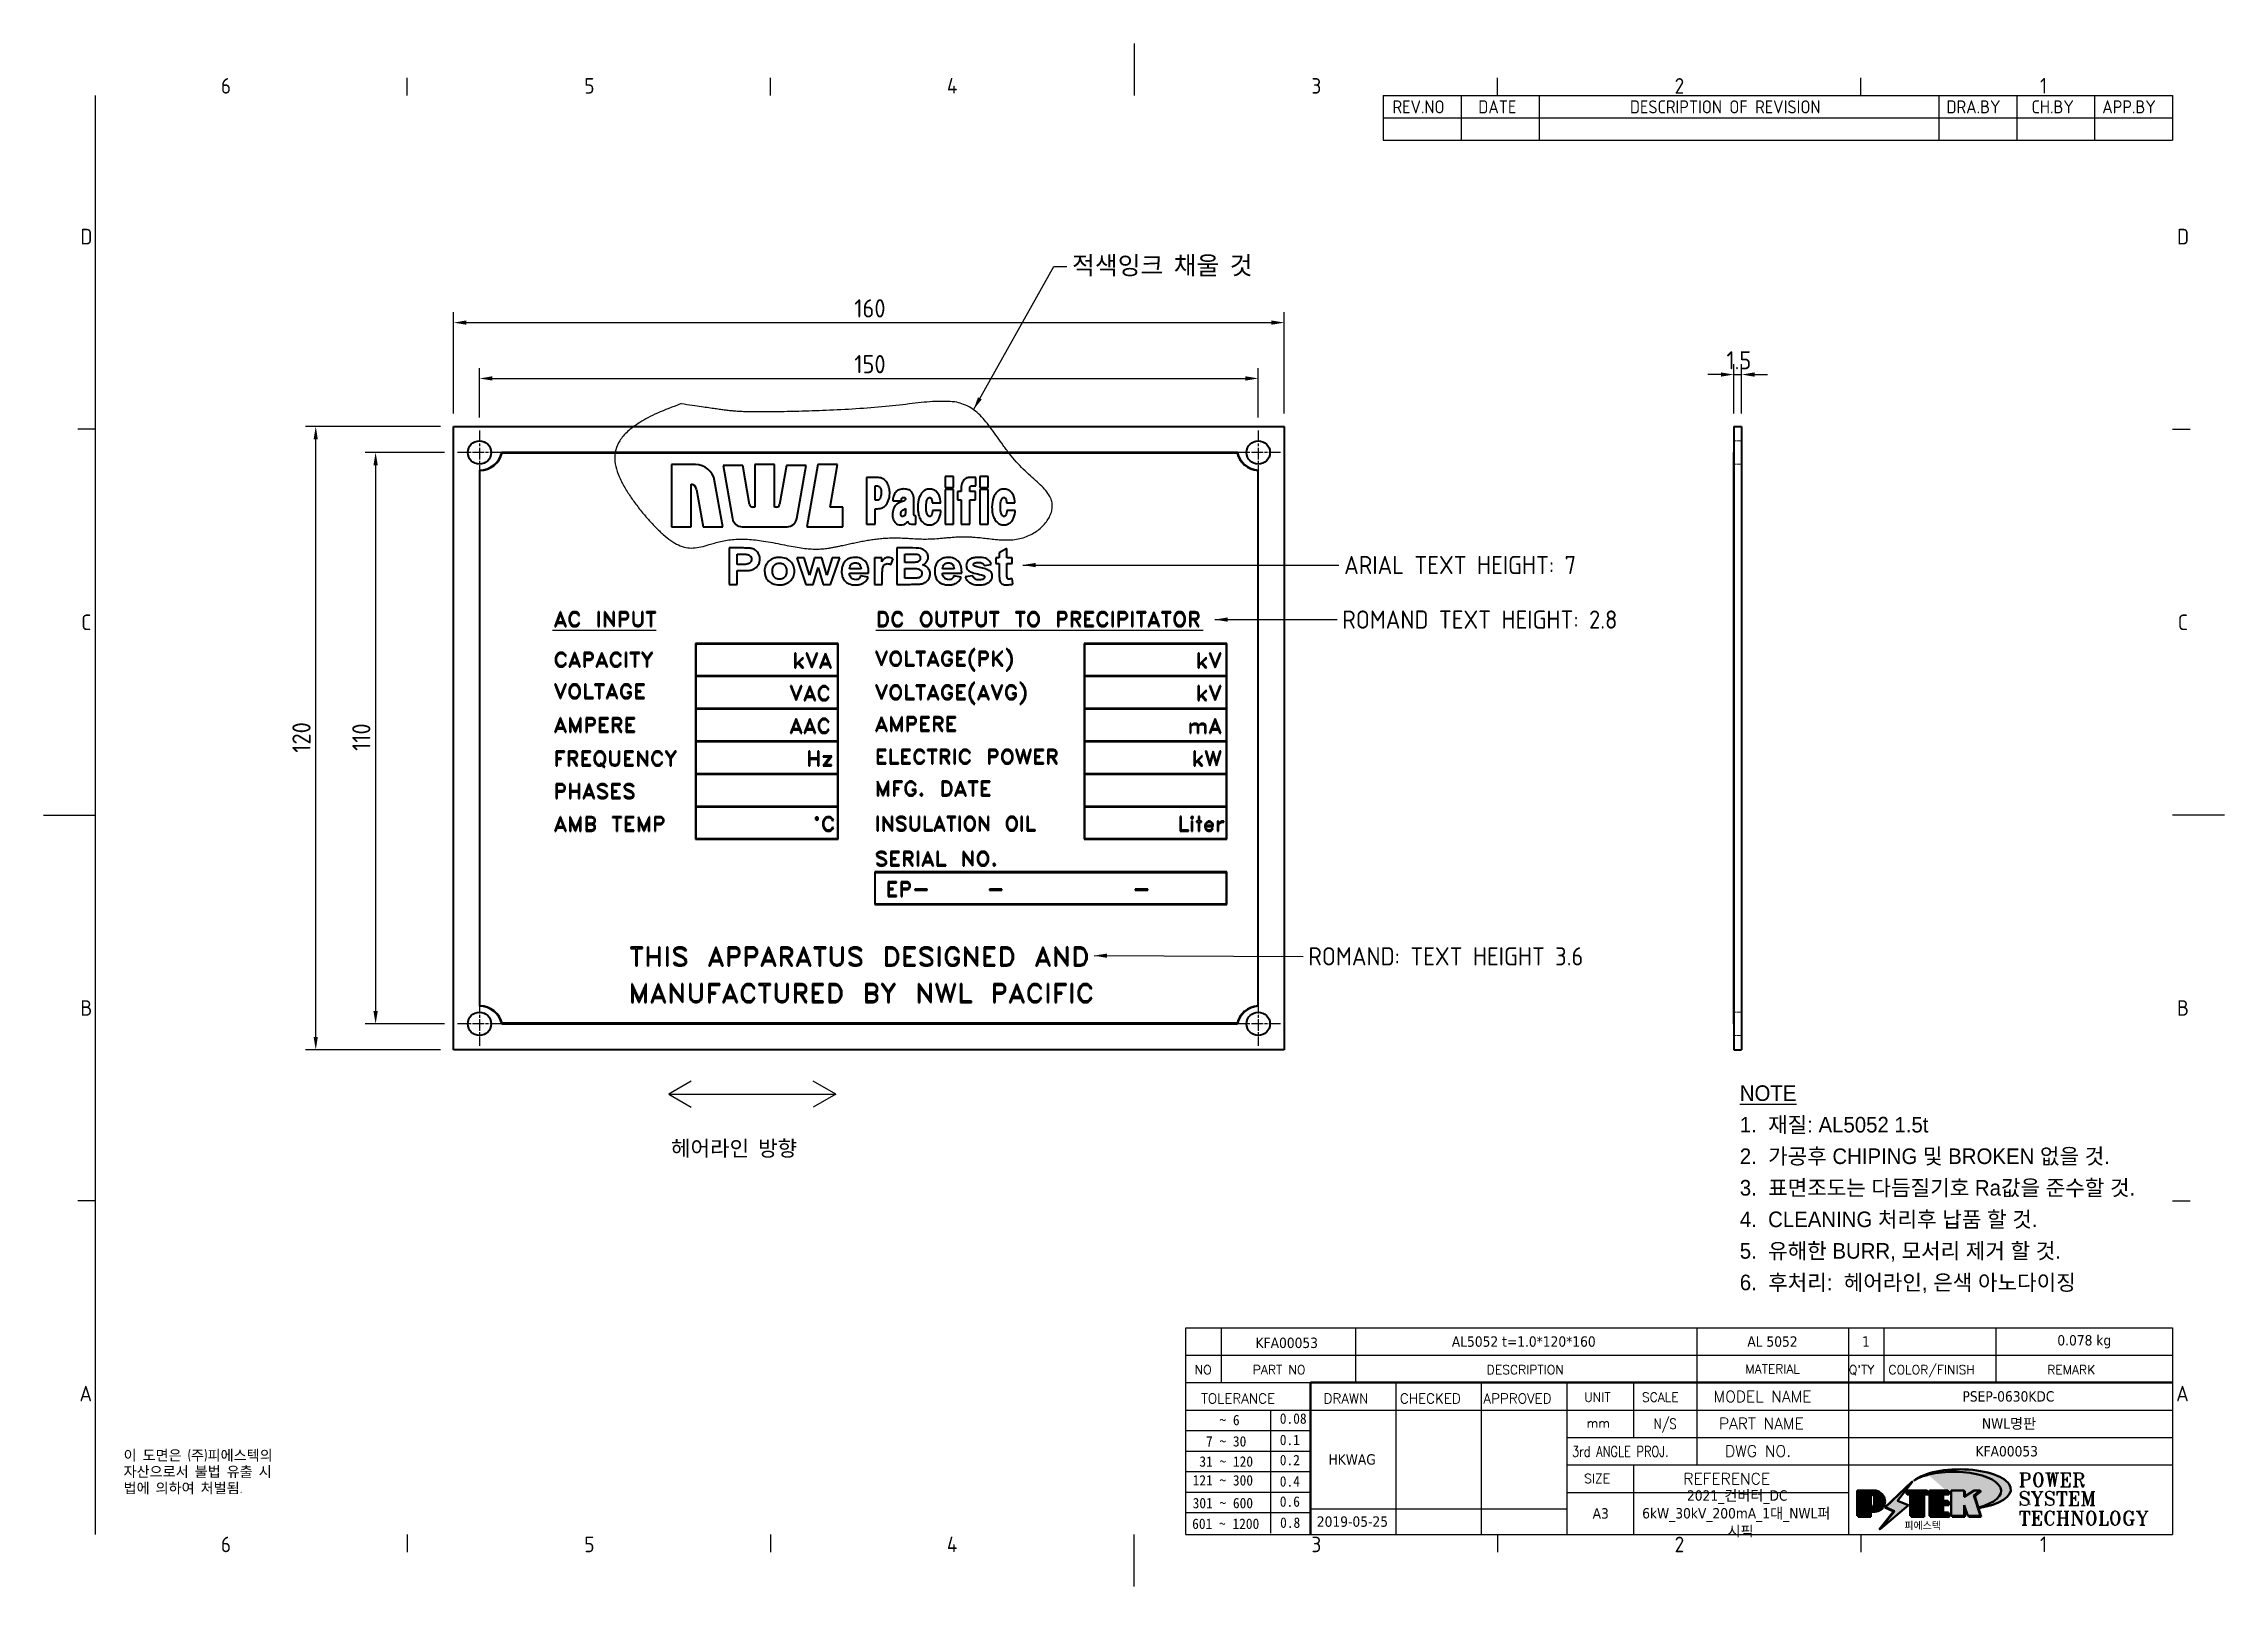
# Model space of a CAD drawing. Header units: millimetres. Extents: x 0 to 420, y 0 to 297.
import ezdxf
from ezdxf.enums import TextEntityAlignment as Align

# ---------------------------------------------------------------- set-up
doc = ezdxf.new("R2010")
doc.units = ezdxf.units.MM
doc.linetypes.add('CHAIN', pattern=[0.3543, 0.2362, -0.0295, 0.0591, -0.0295])
doc.linetypes.add('DASHED', pattern=[0.2067, 0.1654, -0.0413])
doc.layers.get('0').update_dxf_attribs({"color": 3, "lineweight": 25})
for name, color, linetype, lineweight in [('가려진 것(ISO)', 2, 'DASHED', 18), ('가려진 좁은 것(ISO)', 2, 'DASHED', 18), ('가시적인 것(ISO)', 3, 'Continuous', 40), ('경계(ISO)', 7, 'Continuous', 25), ('기호(ISO)', 5, 'Continuous', 25), ('스케치 형상(ISO)', 3, 'Continuous', 25), ('제목(ISO)', 5, 'Continuous', 50), ('중심 표식(ISO)', 1, 'Continuous', 25), ('치수(ISO)', 2, 'Continuous', 25), ('해치(ISO)', 7, 'Continuous', 18)]:
    doc.layers.add(name, color=color, linetype=linetype, lineweight=lineweight)
doc.styles.add('HAN_291', font='')
doc.styles.add('HAN_370', font='', dxfattribs={"width": 2})
doc.styles.add('ISO Proportional', font='arial.ttf')
doc.styles.add('ISO ProportionalPSTEK', font='isocp.shx')
doc.styles.add('RC_284', font='ROMANC.shx')
doc.styles.add('RC_287', font='ROMANC.shx')
doc.styles.add('RC_292', font='ROMANC.shx')
doc.styles.add('ROMANT_294', font='romant.shx')
doc.styles.add('문자 텍스트_PSTEK_POSCO', font='isocp.shx')
doc.styles.add('치수 텍스트_PSTEK_POSCO', font='isocp.shx')
doc.styles.add('텍스트 스타일198', font='tahoma.ttf')
doc.styles.add('텍스트 스타일333', font='ROMANC.shx', dxfattribs={"width": 0.8})
doc.styles.get('HAN_291').set_extended_font_data('GulimChe')
doc.styles.get('HAN_370').set_extended_font_data('GulimChe')
doc.dimstyles.new('치수_PSTEK_POSCO', dxfattribs={"dimtxt": 3.5, "dimasz": 2.5, "dimexe": 2, "dimexo": 2.5, "dimgap": 1, "dimtad": 1, "dimrnd": 1e-08, "dimdsep": 46, "dimtxsty": '치수 텍스트_PSTEK_POSCO', "dimcen": 0.09, "dimdle": 10, "dimclrd": 7, "dimclre": 7, "dimclrt": 2, "dimadec": 1, "dimazin": 2, "dimtfac": 1, "dimtmove": 0, "dimatfit": 3, "dimfxl": 0, "dimtolj": 1, "dimlwd": -1, "dimlwe": -1, "dimarcsym": 0})
doc.dimstyles.new('치수_PSTEK_POSCO$7', dxfattribs={"dimtxt": 3.5, "dimasz": 2.5, "dimexe": 2, "dimexo": 2.5, "dimgap": 1, "dimtad": 1, "dimrnd": 1e-08, "dimdsep": 46, "dimtxsty": '치수 텍스트_PSTEK_POSCO', "dimcen": 0.09, "dimdle": 10, "dimclrd": 7, "dimclre": 7, "dimclrt": 2, "dimadec": 1, "dimazin": 2, "dimtfac": 1, "dimtmove": 0, "dimatfit": 3, "dimfxl": 0, "dimtolj": 1, "dimlwd": -1, "dimlwe": -1, "dimarcsym": 0})

msp = doc.modelspace()

# ---------------------------------------------------------------- texts
at = {"layer": '기호(ISO)', "color": 2, "attachment_point": 4}
for s, insert, char_height, width, style in [('{\\fISOCP|b0|i0;\\H3.5000;적색잉크 채울 것}', (198.081, 254.12), 3.5, 40.92789, '치수 텍스트_PSTEK_POSCO'), ('{\\fISOCP|b0|i0;\\H3.5000;ARIAL TEXT HEIGHT: 7}', (250.472, 196.617), 3.5, 51.34028, '치수 텍스트_PSTEK_POSCO'), ('{\\fISOCP|b0|i0;\\H3.5000;ROMAND TEXT HEIGHT: 2.8}', (250.111, 186.12), 3.5, 60.6764, '치수 텍스트_PSTEK_POSCO'), ('{\\fISOCP|b0|i0;\\H3.5000;ROMAND: TEXT HEIGHT 3.6}', (243.585, 121.289), 3.5, 60.6764, '치수 텍스트_PSTEK_POSCO'), ('{\\fISOCP|b0|i0;\\H3.0000;헤어라인 방향}', (120.818, 84.166), 3, 30.69267, '문자 텍스트_PSTEK_POSCO')]:
    msp.add_mtext(s, dxfattribs=dict(at, insert=insert, char_height=char_height, width=width, style=style))
at = {"layer": '기호(ISO)', "color": 7, "insert": (15.395, 26.228), "char_height": 2, "width": 51.24014, "attachment_point": 1, "line_spacing_factor": 0.944221, "style": '문자 텍스트_PSTEK_POSCO'}
msp.add_mtext('{이 도면은 (주)피에스텍의\\P자산으로서 불법 유출 시 \\P법에 의하여 처벌됨.}', dxfattribs=at)

# ---------------------------------------------------------------- blocks, each defined once
blk = doc.blocks.new('경계 Default Border')
at = {"layer": '경계(ISO)'}
for p, q in [((70, 287), (70, 290.4)), ((140, 287), (140, 290.4)), ((280, 287), (280, 290.4)), ((350, 287), (350, 290.4)), ((10, 222.75), (6.6, 222.75)), ((410, 222.75), (413.4, 222.75)), ((10, 74.25), (6.6, 74.25)), ((410, 74.25), (413.4, 74.25)), ((70, 10), (70, 6.6)), ((140, 10), (140, 6.6)), ((280, 10), (280, 6.6)), ((350, 10), (350, 6.6))]:
    blk.add_line(p, q, dxfattribs=at)
at = {"layer": '경계(ISO)', "flags": 128}
for points in [[(210, 297), (210, 287)], [(10, 10), (10, 287)], [(0, 148.5), (10, 148.5)], [(420, 148.5), (410, 148.5)], [(210, 0), (210, 10)]]:
    blk.add_lwpolyline(points, dxfattribs=at)
at = {"layer": '경계(ISO)', "color": 2, "char_height": 3, "attachment_point": 7, "style": '문자 텍스트_PSTEK_POSCO'}
for s, insert in [('6', (34.14, 287.37)), ('5', (104.14, 287.37)), ('4', (173.97, 287.4)), ('3', (244.17, 287.37)), ('2', (314.13, 287.37)), ('1', (384.49, 287.4)), ('D', (7.08, 258.35)), ('D', (410.88, 258.35)), ('C', (7.24, 184.1)), ('C', (411.04, 184.1)), ('B', (7.08, 109.85)), ('B', (410.88, 109.85)), ('A', (6.91, 35.62)), ('A', (410.71, 35.62)), ('6', (34.14, 6.57)), ('5', (104.14, 6.57)), ('4', (173.97, 6.6)), ('3', (244.17, 6.57)), ('2', (314.13, 6.57)), ('1', (384.49, 6.6))]:
    blk.add_mtext(s, dxfattribs=dict(at, insert=insert))
blk = doc.blocks.new('제목 블록 PSTEK')
for color, points in [(252, [(317.22, 17.06), (322.03, 21.63), (322.28, 21.94), (317.05, 16.98), (318.75, 16.19), (316, 12.72), (316.34, 13), (318.92, 16.27)]), (5, [(321.62, 17.42), (319.53, 18.25), (322.45, 22.02), (317.22, 17.06), (318.92, 16.27), (316.17, 12.8)]), (1, [(324.48, 19.61), (325.24, 19.61), (325.24, 20.26), (321.23, 20.26), (321.23, 19.61), (321.98, 19.61), (321.98, 15.34), (324.48, 15.34)]), (252, [(321.98, 19.61), (321.4, 19.61), (321.4, 19.46), (321.98, 19.46)]), (252, [(324.66, 19.46), (325.42, 19.46), (325.42, 20.11), (325.24, 20.11), (325.24, 19.61), (324.48, 19.61), (324.48, 15.34), (322.16, 15.34), (322.16, 15.19), (324.66, 15.19)]), (1, [(329.23, 20.26), (325.66, 20.26), (325.66, 15.34), (329.36, 15.34), (329.36, 15.99), (328.11, 15.99), (328.11, 17.56), (329.23, 17.56), (329.23, 18.26), (328.11, 18.26), (328.11, 19.61), (329.23, 19.61)]), (252, [(328.29, 19.46), (329.41, 19.46), (329.41, 20.11), (329.23, 20.11), (329.23, 19.61), (328.11, 19.61), (328.11, 18.26), (328.29, 18.26)]), (252, [(328.29, 17.42), (329.41, 17.42), (329.41, 18.11), (329.23, 18.11), (329.23, 17.56), (328.11, 17.56), (328.11, 15.99), (328.29, 15.99)]), (1, [(332.33, 20.26), (329.86, 20.26), (329.86, 15.34), (332.33, 15.34), (332.33, 17.43), (333.07, 15.34), (335.49, 15.34), (334.25, 19.31), (335.44, 20.26), (334.31, 20.26), (332.33, 19)]), (252, [(332.51, 16.93), (332.33, 17.43), (332.33, 15.34), (330.04, 15.34), (330.04, 15.19), (332.51, 15.19)]), (252, [(332.51, 20.11), (332.33, 20.11), (332.33, 19), (332.51, 19.11)]), (252, [(335.62, 20.11), (335.25, 20.11), (334.25, 19.31), (335.49, 15.34), (333.2, 15.34), (333.25, 15.19), (335.66, 15.19), (334.43, 19.16)]), (252, [(329.54, 15.85), (329.36, 15.85), (329.36, 15.34), (325.83, 15.34), (325.83, 15.19), (329.54, 15.19)])]:
    blk.add_hatch(color=color).paths.add_polyline_path(points)
h = blk.add_hatch(color=1)
edge = h.paths.add_edge_path(flags=0)
edge.add_line((314.22, 19.61), (314.22, 17))
edge.add_line((314.22, 17), (314.35, 17))
edge.add_arc((314.35, 17.65), 0.651, 270, 360)
edge.add_line((315, 17.65), (315, 18.96))
edge.add_arc((314.35, 18.96), 0.651, 0, 90)
edge.add_line((314.35, 19.61), (314.22, 19.61))
edge = h.paths.add_edge_path()
edge.add_arc((314.98, 18.29), 1.97, 270, 450)
edge.add_line((314.98, 20.26), (311.77, 20.26))
edge.add_line((311.77, 20.26), (311.77, 15.34))
edge.add_line((311.77, 15.34), (314.22, 15.34))
edge.add_line((314.22, 15.34), (314.22, 16.32))
edge.add_line((314.22, 16.32), (314.98, 16.32))
h = blk.add_hatch(color=252)
edge = h.paths.add_edge_path()
edge.add_arc((314.98, 18.29), 1.97, 270, 406.8279)
edge.add_arc((315.16, 18.14), 1.97, -90, 53.561, ccw=False)
edge.add_line((315.16, 16.17), (314.4, 16.17))
edge.add_line((314.4, 16.17), (314.4, 15.19))
edge.add_line((314.4, 15.19), (311.94, 15.19))
edge.add_line((311.94, 15.19), (311.94, 15.34))
edge.add_line((311.94, 15.34), (314.22, 15.34))
edge.add_line((314.22, 15.34), (314.22, 16.32))
edge.add_line((314.22, 16.32), (314.98, 16.32))
h = blk.add_hatch(color=252)
edge = h.paths.add_edge_path()
edge.add_line((314.4, 19.46), (314.53, 19.46))
edge.add_arc((314.53, 18.81), 0.651, 60.4189, 90, ccw=False)
edge.add_arc((314.35, 18.96), 0.651, 39.9699, 90)
edge.add_line((314.35, 19.61), (314.22, 19.61))
edge.add_line((314.22, 19.61), (314.22, 17))
edge.add_line((314.22, 17), (314.35, 17))
edge.add_arc((314.35, 17.65), 0.651, 270, 274.6931)
edge.add_line((314.4, 17), (314.4, 19.46))
at = {"layer": '해치(ISO)'}
h = blk.add_hatch(color=140, dxfattribs=at)
edge = h.paths.add_edge_path()
edge.add_ellipse((330.37, 20.16), major_axis=(9.1, 0), ratio=0.40699, start_angle=301.3098, end_angle=507.7437)
edge.add_ellipse((331.53, 20.46), major_axis=(-9.82, 0), ratio=0.39426, start_angle=111.5121, end_angle=334.4703, ccw=False)
edge.add_line((335.14, 16.86), (335.1, 16.99))
at = {"color": 180}
for p, q in [((182.48, 11.79), (182.48, 51.57)), ((182.48, 51.57), (372.48, 51.57)), ((189.27, 51.57), (189.27, 41.01)), ((215.22, 41.01), (215.22, 51.57)), ((280.88, 51.57), (280.88, 41.01)), ((310.09, 51.57), (310.09, 41.01)), ((316.9, 51.57), (316.9, 41.01)), ((338.46, 51.57), (338.46, 41.01)), ((372.48, 51.57), (372.48, 11.79)), ((182.48, 46.29), (372.48, 46.29)), ((182.48, 41.01), (206.45, 41.01)), ((222.94, 11.79), (222.94, 41.01)), ((239.43, 11.79), (239.43, 41.01)), ((255.92, 11.79), (255.92, 41.01)), ((268.69, 41.01), (268.69, 30.45)), ((280.88, 41.01), (280.88, 25.17)), ((310.09, 41.01), (310.09, 11.79)), ((182.48, 35.73), (206.45, 35.73)), ((198.86, 12.03), (198.86, 35.73)), ((206.45, 35.73), (372.48, 35.73)), ((182.48, 31.78), (206.45, 31.78)), ((255.92, 30.45), (372.48, 30.45)), ((182.48, 27.83), (206.45, 27.83)), ((182.48, 23.88), (206.45, 23.88)), ((255.92, 25.17), (372.48, 25.17)), ((268.69, 25.17), (268.69, 11.79)), ((182.48, 19.93), (206.45, 19.93)), ((255.92, 19.89), (310.09, 19.89)), ((182.48, 15.98), (206.45, 15.98)), ((206.45, 16.74), (255.92, 16.74)), ((182.48, 11.79), (372.48, 11.79))]:
    blk.add_line(p, q, dxfattribs=at)
at = {"color": 7, "lineweight": 50}
for p, q in [((206.45, 11.79), (206.45, 41.01)), ((206.45, 41.01), (372.48, 41.01))]:
    blk.add_line(p, q, dxfattribs=at)
at = {"color": 7}
for p, q in [((322.28, 21.94), (317.05, 16.98)), ((322.45, 22.02), (317.22, 17.06)), ((317.22, 17.06), (322.03, 21.63)), ((319.53, 18.25), (322.45, 22.02)), ((322.03, 21.63), (322.28, 21.94)), ((314.98, 20.26), (311.77, 20.26)), ((311.77, 20.26), (311.77, 15.34)), ((314.98, 20.26), (311.77, 20.26)), ((311.77, 20.26), (311.77, 15.34)), ((314.22, 17), (314.22, 19.61)), ((314.22, 19.61), (314.35, 19.61)), ((314.35, 19.61), (314.22, 19.61)), ((314.22, 19.61), (314.22, 17)), ((314.22, 17), (314.22, 19.61)), ((314.22, 19.61), (314.35, 19.61)), ((314.35, 17), (314.22, 17)), ((314.22, 17), (314.35, 17)), ((314.35, 17), (314.22, 17)), ((314.4, 19.46), (314.53, 19.46)), ((314.4, 17), (314.4, 19.46)), ((315, 18.96), (315, 17.65)), ((315, 18.96), (315, 17.65)), ((316.17, 12.8), (321.62, 17.42)), ((317.05, 16.98), (318.75, 16.19)), ((318.92, 16.27), (317.22, 17.06)), ((317.22, 17.06), (318.92, 16.27)), ((321.62, 17.42), (319.53, 18.25)), ((325.24, 20.26), (321.23, 20.26)), ((321.23, 20.26), (321.23, 19.61)), ((325.24, 20.26), (321.23, 20.26)), ((321.23, 20.26), (321.23, 19.61)), ((321.23, 19.61), (321.98, 19.61)), ((321.23, 19.61), (321.98, 19.61)), ((321.4, 19.61), (321.4, 19.46)), ((321.98, 19.61), (321.4, 19.61)), ((321.4, 19.46), (321.98, 19.46)), ((321.98, 19.61), (321.98, 15.34)), ((321.98, 19.46), (321.98, 19.61)), ((321.98, 19.61), (321.98, 15.34)), ((324.48, 19.61), (325.24, 19.61)), ((324.48, 15.34), (324.48, 19.61)), ((325.24, 19.61), (324.48, 19.61)), ((324.48, 19.61), (324.48, 15.34)), ((324.48, 19.61), (325.24, 19.61)), ((324.48, 15.34), (324.48, 19.61)), ((324.66, 19.46), (325.42, 19.46)), ((324.66, 15.19), (324.66, 19.46)), ((325.24, 19.61), (325.24, 20.26)), ((325.24, 19.61), (325.24, 20.26)), ((325.42, 20.11), (325.24, 20.11)), ((325.24, 20.11), (325.24, 19.61)), ((325.42, 19.46), (325.42, 20.11)), ((329.23, 20.26), (325.66, 20.26)), ((325.66, 20.26), (325.66, 15.34)), ((325.66, 20.26), (325.66, 15.34)), ((329.23, 20.26), (325.66, 20.26)), ((328.11, 18.26), (328.11, 19.61)), ((328.11, 19.61), (329.23, 19.61)), ((329.23, 19.61), (328.11, 19.61)), ((328.11, 19.61), (328.11, 18.26)), ((328.11, 18.26), (328.11, 19.61)), ((328.11, 19.61), (329.23, 19.61)), ((329.23, 18.26), (328.11, 18.26)), ((328.11, 18.26), (328.29, 18.26)), ((329.23, 18.26), (328.11, 18.26)), ((328.11, 17.56), (329.23, 17.56)), ((328.11, 15.99), (328.11, 17.56)), ((329.23, 17.56), (328.11, 17.56)), ((328.11, 17.56), (328.11, 15.99)), ((328.11, 17.56), (329.23, 17.56)), ((328.11, 15.99), (328.11, 17.56)), ((328.29, 18.26), (328.29, 19.46)), ((328.29, 19.46), (329.41, 19.46)), ((328.29, 15.99), (328.29, 17.42)), ((328.29, 17.42), (329.41, 17.42)), ((329.23, 19.61), (329.23, 20.26)), ((329.23, 19.61), (329.23, 20.26)), ((329.41, 20.11), (329.23, 20.11)), ((329.23, 20.11), (329.23, 19.61)), ((329.23, 17.56), (329.23, 18.26)), ((329.23, 17.56), (329.23, 18.26)), ((329.41, 18.11), (329.23, 18.11)), ((329.23, 18.11), (329.23, 17.56)), ((329.41, 19.46), (329.41, 20.11)), ((329.41, 17.42), (329.41, 18.11)), ((332.33, 20.26), (329.86, 20.26)), ((329.86, 20.26), (329.86, 15.34)), ((329.86, 20.26), (329.86, 15.34)), ((332.33, 20.26), (329.86, 20.26)), ((334.31, 20.26), (332.33, 19)), ((332.33, 19), (332.33, 20.26)), ((334.31, 20.26), (332.33, 19)), ((332.33, 19), (332.33, 20.26)), ((332.51, 20.11), (332.33, 20.11)), ((332.33, 20.11), (332.33, 19)), ((332.33, 19), (332.51, 19.11)), ((332.33, 17.43), (333.07, 15.34)), ((332.33, 15.34), (332.33, 17.43)), ((332.51, 16.93), (332.33, 17.43)), ((332.33, 17.43), (332.33, 15.34)), ((332.33, 17.43), (333.07, 15.34)), ((332.33, 15.34), (332.33, 17.43)), ((332.51, 19.11), (332.51, 20.11)), ((332.51, 15.19), (332.51, 16.93)), ((334.25, 19.31), (335.44, 20.26)), ((334.25, 19.31), (335.44, 20.26)), ((335.25, 20.11), (334.25, 19.31)), ((335.49, 15.34), (334.25, 19.31)), ((334.25, 19.31), (335.49, 15.34)), ((335.49, 15.34), (334.25, 19.31)), ((335.44, 20.26), (334.31, 20.26)), ((335.44, 20.26), (334.31, 20.26)), ((334.43, 19.16), (335.62, 20.11)), ((335.66, 15.19), (334.43, 19.16)), ((335.62, 20.11), (335.25, 20.11)), ((345.04, 17.5), (344.99, 17.69)), ((311.77, 15.34), (314.22, 15.34)), ((311.77, 15.34), (314.22, 15.34)), ((314.22, 15.34), (311.94, 15.34)), ((311.94, 15.34), (311.94, 15.19)), ((311.94, 15.19), (314.4, 15.19)), ((314.22, 16.32), (314.98, 16.32)), ((314.22, 15.34), (314.22, 16.32)), ((314.98, 16.32), (314.22, 16.32)), ((314.22, 16.32), (314.22, 15.34)), ((314.22, 16.32), (314.98, 16.32)), ((314.22, 15.34), (314.22, 16.32)), ((314.4, 16.17), (315.16, 16.17)), ((314.4, 15.19), (314.4, 16.17)), ((318.75, 16.19), (316, 12.72)), ((316, 12.72), (316.34, 13)), ((318.92, 16.27), (316.17, 12.8)), ((316.34, 13), (318.92, 16.27)), ((321.98, 15.34), (324.48, 15.34)), ((321.98, 15.34), (324.48, 15.34)), ((324.48, 15.34), (322.16, 15.34)), ((322.16, 15.34), (322.16, 15.19)), ((322.16, 15.19), (324.66, 15.19)), ((325.66, 15.34), (329.36, 15.34)), ((325.66, 15.34), (329.36, 15.34)), ((329.36, 15.34), (325.83, 15.34)), ((325.83, 15.34), (325.83, 15.19)), ((325.83, 15.19), (329.54, 15.19)), ((329.36, 15.99), (328.11, 15.99)), ((328.11, 15.99), (328.29, 15.99)), ((329.36, 15.99), (328.11, 15.99)), ((329.36, 15.34), (329.36, 15.99)), ((329.36, 15.34), (329.36, 15.99)), ((329.54, 15.85), (329.36, 15.85)), ((329.36, 15.85), (329.36, 15.34)), ((329.54, 15.19), (329.54, 15.85)), ((329.86, 15.34), (332.33, 15.34)), ((329.86, 15.34), (332.33, 15.34)), ((332.33, 15.34), (330.04, 15.34)), ((330.04, 15.34), (330.04, 15.19)), ((330.04, 15.19), (332.51, 15.19)), ((333.07, 15.34), (335.49, 15.34)), ((333.07, 15.34), (335.49, 15.34)), ((335.49, 15.34), (333.2, 15.34)), ((333.2, 15.34), (333.25, 15.19)), ((333.25, 15.19), (335.66, 15.19))]:
    blk.add_line(p, q, dxfattribs=at)
at = {"color": 5}
for p, q in [((322.45, 22.02), (317.22, 17.06)), ((319.53, 18.25), (322.45, 22.02)), ((316.17, 12.8), (321.62, 17.42)), ((317.22, 17.06), (318.92, 16.27)), ((321.62, 17.42), (319.53, 18.25)), ((318.92, 16.27), (316.17, 12.8))]:
    blk.add_line(p, q, dxfattribs=at)
at = {"color": 1}
for p, q in [((314.98, 20.26), (311.77, 20.26)), ((311.77, 20.26), (311.77, 15.34)), ((314.22, 17), (314.22, 19.61)), ((314.22, 19.61), (314.35, 19.61)), ((314.35, 17), (314.22, 17)), ((315, 18.96), (315, 17.65)), ((325.24, 20.26), (321.23, 20.26)), ((321.23, 20.26), (321.23, 19.61)), ((321.23, 19.61), (321.98, 19.61)), ((321.98, 19.61), (321.98, 15.34)), ((324.48, 19.61), (325.24, 19.61)), ((324.48, 15.34), (324.48, 19.61)), ((325.24, 19.61), (325.24, 20.26)), ((329.23, 20.26), (325.66, 20.26)), ((325.66, 20.26), (325.66, 15.34)), ((328.11, 18.26), (328.11, 19.61)), ((328.11, 19.61), (329.23, 19.61)), ((329.23, 18.26), (328.11, 18.26)), ((328.11, 17.56), (329.23, 17.56)), ((328.11, 15.99), (328.11, 17.56)), ((329.23, 19.61), (329.23, 20.26)), ((329.23, 17.56), (329.23, 18.26)), ((332.33, 20.26), (329.86, 20.26)), ((329.86, 20.26), (329.86, 15.34)), ((334.31, 20.26), (332.33, 19)), ((332.33, 19), (332.33, 20.26)), ((332.33, 17.43), (333.07, 15.34)), ((332.33, 15.34), (332.33, 17.43)), ((334.25, 19.31), (335.44, 20.26)), ((335.49, 15.34), (334.25, 19.31)), ((335.44, 20.26), (334.31, 20.26)), ((311.77, 15.34), (314.22, 15.34)), ((314.22, 16.32), (314.98, 16.32)), ((314.22, 15.34), (314.22, 16.32)), ((321.98, 15.34), (324.48, 15.34)), ((325.66, 15.34), (329.36, 15.34)), ((329.36, 15.99), (328.11, 15.99)), ((329.36, 15.34), (329.36, 15.99)), ((329.86, 15.34), (332.33, 15.34)), ((333.07, 15.34), (335.49, 15.34))]:
    blk.add_line(p, q, dxfattribs=at)
at = {"color": 7}
for centre, radius, start, end in [((314.35, 18.96), 0.651, 0, 90), ((314.35, 18.96), 0.651, 39.9699, 90), ((314.35, 18.96), 0.651, 0, 90), ((314.35, 17.65), 0.651, 270, 0), ((314.35, 17.65), 0.651, 270, 0), ((314.35, 17.65), 0.651, 270, 274.6931), ((314.53, 18.81), 0.651, 60.4189, 90), ((314.98, 18.29), 1.97, 270, 90), ((314.98, 18.29), 1.97, 270, 90), ((314.98, 18.29), 1.97, 270, 46.8279), ((315.16, 18.14), 1.97, 270, 53.561)]:
    blk.add_arc(centre, radius, start, end, dxfattribs=at)
at = {"color": 1}
for centre, radius, start, end in [((314.35, 18.96), 0.651, 0, 90), ((314.35, 17.65), 0.651, 270, 0), ((314.98, 18.29), 1.97, 270, 90)]:
    blk.add_arc(centre, radius, start, end, dxfattribs=at)
at = {"layer": '제목(ISO)', "lineweight": 18}
blk.add_line((182.48, 35.73), (182.48, 11.79), dxfattribs=at)
at = {"layer": '제목(ISO)'}
for p, q in [((322.28, 21.94), (317.05, 16.98)), ((322.45, 22.02), (317.22, 17.06)), ((317.22, 17.06), (322.03, 21.63)), ((319.53, 18.25), (322.45, 22.02)), ((322.03, 21.63), (322.28, 21.94)), ((314.98, 20.26), (311.77, 20.26)), ((311.77, 20.26), (311.77, 15.34)), ((314.22, 17), (314.22, 19.61)), ((314.22, 19.61), (314.35, 19.61)), ((314.35, 19.61), (314.22, 19.61)), ((314.22, 19.61), (314.22, 17)), ((314.35, 17), (314.22, 17)), ((314.22, 17), (314.35, 17)), ((314.4, 19.46), (314.53, 19.46)), ((314.4, 17), (314.4, 19.46)), ((315, 18.96), (315, 17.65)), ((316.17, 12.8), (321.62, 17.42)), ((317.05, 16.98), (318.75, 16.19)), ((317.22, 17.06), (318.92, 16.27)), ((318.92, 16.27), (317.22, 17.06)), ((321.62, 17.42), (319.53, 18.25)), ((325.24, 20.26), (321.23, 20.26)), ((321.23, 20.26), (321.23, 19.61)), ((321.23, 19.61), (321.98, 19.61)), ((321.98, 19.61), (321.4, 19.61)), ((321.4, 19.61), (321.4, 19.46)), ((321.4, 19.46), (321.98, 19.46)), ((321.98, 19.61), (321.98, 15.34)), ((321.98, 19.46), (321.98, 19.61)), ((324.48, 19.61), (325.24, 19.61)), ((324.48, 15.34), (324.48, 19.61)), ((325.24, 19.61), (324.48, 19.61)), ((324.48, 19.61), (324.48, 15.34)), ((324.66, 19.46), (325.42, 19.46)), ((324.66, 15.19), (324.66, 19.46)), ((325.24, 19.61), (325.24, 20.26)), ((325.42, 20.11), (325.24, 20.11)), ((325.24, 20.11), (325.24, 19.61)), ((325.42, 19.46), (325.42, 20.11)), ((329.23, 20.26), (325.66, 20.26)), ((325.66, 20.26), (325.66, 15.34)), ((328.11, 18.26), (328.11, 19.61)), ((328.11, 19.61), (329.23, 19.61)), ((329.23, 19.61), (328.11, 19.61)), ((328.11, 19.61), (328.11, 18.26)), ((329.23, 18.26), (328.11, 18.26)), ((328.11, 18.26), (328.29, 18.26)), ((328.11, 15.99), (328.11, 17.56)), ((328.11, 17.56), (329.23, 17.56)), ((329.23, 17.56), (328.11, 17.56)), ((328.11, 17.56), (328.11, 15.99)), ((328.29, 19.46), (329.41, 19.46)), ((328.29, 18.26), (328.29, 19.46)), ((328.29, 17.42), (329.41, 17.42)), ((328.29, 15.99), (328.29, 17.42)), ((329.23, 19.61), (329.23, 20.26)), ((329.41, 20.11), (329.23, 20.11)), ((329.23, 20.11), (329.23, 19.61)), ((329.23, 17.56), (329.23, 18.26)), ((329.41, 18.11), (329.23, 18.11)), ((329.23, 18.11), (329.23, 17.56)), ((329.41, 19.46), (329.41, 20.11)), ((329.41, 17.42), (329.41, 18.11)), ((332.33, 20.26), (329.86, 20.26)), ((329.86, 20.26), (329.86, 15.34)), ((334.31, 20.26), (332.33, 19)), ((332.33, 19), (332.33, 20.26)), ((332.51, 20.11), (332.33, 20.11)), ((332.33, 20.11), (332.33, 19)), ((332.33, 19), (332.51, 19.11)), ((332.33, 15.34), (332.33, 17.43)), ((332.33, 17.43), (333.07, 15.34)), ((332.51, 16.93), (332.33, 17.43)), ((332.33, 17.43), (332.33, 15.34)), ((332.51, 19.11), (332.51, 20.11)), ((332.51, 15.19), (332.51, 16.93)), ((334.25, 19.31), (335.44, 20.26)), ((335.25, 20.11), (334.25, 19.31)), ((335.49, 15.34), (334.25, 19.31)), ((334.25, 19.31), (335.49, 15.34)), ((335.44, 20.26), (334.31, 20.26)), ((334.43, 19.16), (335.62, 20.11)), ((335.66, 15.19), (334.43, 19.16)), ((335.62, 20.11), (335.25, 20.11)), ((311.77, 15.34), (314.22, 15.34)), ((314.22, 15.34), (311.94, 15.34)), ((311.94, 15.34), (311.94, 15.19)), ((311.94, 15.19), (314.4, 15.19)), ((314.22, 15.34), (314.22, 16.32)), ((314.22, 16.32), (314.98, 16.32)), ((314.98, 16.32), (314.22, 16.32)), ((314.22, 16.32), (314.22, 15.34)), ((314.4, 15.19), (314.4, 16.17)), ((314.4, 16.17), (315.16, 16.17)), ((318.75, 16.19), (316, 12.72)), ((316, 12.72), (316.34, 13)), ((318.92, 16.27), (316.17, 12.8)), ((316.34, 13), (318.92, 16.27)), ((321.98, 15.34), (324.48, 15.34)), ((324.48, 15.34), (322.16, 15.34)), ((322.16, 15.34), (322.16, 15.19)), ((322.16, 15.19), (324.66, 15.19)), ((325.66, 15.34), (329.36, 15.34)), ((329.36, 15.34), (325.83, 15.34)), ((325.83, 15.34), (325.83, 15.19)), ((325.83, 15.19), (329.54, 15.19)), ((329.36, 15.99), (328.11, 15.99)), ((328.11, 15.99), (328.29, 15.99)), ((329.36, 15.34), (329.36, 15.99)), ((329.54, 15.85), (329.36, 15.85)), ((329.36, 15.85), (329.36, 15.34)), ((329.54, 15.19), (329.54, 15.85)), ((329.86, 15.34), (332.33, 15.34)), ((332.33, 15.34), (330.04, 15.34)), ((330.04, 15.34), (330.04, 15.19)), ((330.04, 15.19), (332.51, 15.19)), ((333.07, 15.34), (335.49, 15.34)), ((335.49, 15.34), (333.2, 15.34)), ((333.2, 15.34), (333.25, 15.19)), ((333.25, 15.19), (335.66, 15.19))]:
    blk.add_line(p, q, dxfattribs=at)
at = {"layer": '제목(ISO)', "color": 4}
blk.add_line((335.14, 16.86), (335.1, 16.99), dxfattribs=at)
at = {"layer": '제목(ISO)'}
for centre, radius, start, end in [((314.35, 18.96), 0.651, 0, 90), ((314.35, 18.96), 0.651, 39.9699, 90), ((314.35, 17.65), 0.651, 270, 0), ((314.35, 17.65), 0.651, 270, 274.6931), ((314.53, 18.81), 0.651, 60.4189, 90), ((314.98, 18.29), 1.97, 46.8279, 90), ((314.98, 18.29), 1.97, 270, 46.8279), ((314.98, 18.29), 1.97, 270, 46.8279), ((315.16, 18.14), 1.97, 270, 53.561)]:
    blk.add_arc(centre, radius, start, end, dxfattribs=at)
at = {"layer": '제목(ISO)', "color": 4}
for centre, major_axis, ratio, start_param, end_param in [((331.53, 20.46), (9.82, 0), 0.39426, 5.087845, 8.9792), ((330.37, 20.16), (9.1, 0), 0.40699, 5.258849, 8.861799)]:
    blk.add_ellipse(centre, major_axis=major_axis, ratio=ratio, start_param=start_param, end_param=end_param, dxfattribs=at)
at = {"color": 2}
for s, height, style, p in [('NO', 1.742, 'RC_284', (184.14, 42.62)), ('PART NO', 1.742, 'RC_284', (195.34, 42.62)), ('DESCRIPTION', 1.7424, 'RC_284', (240.4, 42.62)), ("Q'TY", 1.742, 'RC_284', (310.14, 42.62)), ('COLOR/FINISH', 1.7424, 'RC_284', (317.77, 42.62)), ('REMARK', 1.742, 'RC_284', (348.35, 42.62)), (' TOLERANCE', 1.9, 'RC_287', (184.09, 37.01)), ('DRAWN', 1.9, 'RC_287', (208.98, 37.01)), ('CHECKED', 1.9, 'RC_287', (223.69, 37.01)), ('APPROVED', 1.9, 'RC_287', (239.78, 37.01)), ('UNIT', 1.742, 'RC_284', (259.17, 37.34)), ('SCALE', 1.742, 'RC_284', (270.29, 37.34)), ('MODEL NAME', 2.178, 'RC_292', (284.1, 37.25)), ('    ~ 6', 2, 'HAN_291', (183.77, 32.82)), ('0.08', 2, 'HAN_291', (200.55, 33.1)), ('PART NAME', 2.178, 'RC_292', (285.14, 32.03)), ('  7 ~ 30', 2, 'HAN_291', (183.77, 28.71)), ('0.1', 2, 'HAN_291', (200.55, 28.99)), ('mm', 1.742, 'RC_284', (259.65, 32.35)), (' 31 ~ 120', 2, 'HAN_291', (183.77, 24.83)), ('0.2', 2, 'HAN_291', (200.55, 25.11)), (' DWG NO.', 2.178, 'RC_292', (284.81, 26.75)), ('121 ~ 300', 2, 'HAN_291', (183.77, 21.21)), ('0.4', 2, 'HAN_291', (200.55, 21)), ('SIZE', 1.742, 'RC_284', (259.17, 21.69)), ('REFERENCE', 2.178, 'RC_292', (278.27, 21.43)), ('301 ~ 600', 2, 'HAN_291', (183.77, 16.83)), ('0.6', 2, 'HAN_291', (200.55, 17.12)), ('601 ~ 1200', 2, 'HAN_291', (183.68, 12.85)), ('0.8', 2, 'HAN_291', (200.61, 13.06))]:
    blk.add_text(s, height=height, dxfattribs=dict(at, style=style)).set_placement(p)
at = {"color": 2, "style": 'RC_284'}
blk.add_text('MATERIAL', height=1.742, dxfattribs=at).set_placement((295.48, 43.65), align=Align.MIDDLE_CENTER)
at = {"color": 7, "style": '텍스트 스타일333', "width": 0.8}
blk.add_text('N/S', height=2, dxfattribs=at).set_placement((274.78, 33.09), align=Align.MIDDLE_CENTER)
at = {"color": 2, "style": '텍스트 스타일333', "width": 0.8}
blk.add_text('3rd ANGLE PROJ.', height=2, dxfattribs=at).set_placement((256.84, 26.76))
at = {"color": 7, "style": 'ROMANT_294'}
for s, p in [('POWER', (342.83, 20.97)), ('SYSTEM', (342.83, 17.33)), ('TECHNOLOGY', (342.83, 13.57))]:
    blk.add_text(s, height=2.7, dxfattribs=at).set_placement(p)
at = {"color": 7, "insert": (320.85, 14.21), "char_height": 1.4, "attachment_point": 1, "line_spacing_factor": 0.332, "style": 'HAN_370'}
blk.add_mtext('\\fHY견고딕|b0|i0;\\H1.4000;피에스텍', dxfattribs=at)
at = {"layer": '제목(ISO)', "color": 7, "style": '텍스트 스타일198'}
for tag, p in [('질량\\P3;_001', (350.3, 48.16)), ('부품_번호_001', (195.89, 47.68)), ('설명_001', (233.69, 47.92)), ('재질_001', (290.6, 47.93)), ("3._Q'TY_001", (312.71, 47.92)), ('1._MODEL_NAME_001', (332.03, 37.37)), ('제목_001', (335.78, 32.15)), ('설계자_001', (209.94, 25.23)), ('부품_번호_001', (334.55, 26.81)), ('시트_크기_001', (260.81, 14.84)), ('프로젝트_002', (270.35, 14.86)), ('프로젝트_001', (278.97, 18.28)), ('작성_날짜_001', (207.69, 13.27)), ('프로젝트_003', (286.78, 11.44))]:
    blk.add_attdef(tag, p, '', height=2, dxfattribs=at)
for tag, p in [('4._COLOR', (327.68, 48.93)), ('점검자', (231.18, 26.23)), ('엔지니어링_승인자', (247.67, 26.23)), ('점검_날짜', (231.18, 14.27)), ('엔지니어링_승인_날짜', (247.67, 14.27))]:
    blk.add_attdef(tag, text='', height=2, dxfattribs=at).set_placement(p, align=Align.MIDDLE_CENTER)
blk = doc.blocks.new('리비전 내역')
at = {"layer": '기호(ISO)'}
for p, q in [((258, 287), (410, 287)), ((258, 287), (258, 282.72)), ((273, 287), (273, 282.72)), ((288, 287), (288, 282.72)), ((365, 287), (365, 282.72)), ((380, 287), (380, 282.72)), ((395, 287), (395, 282.72)), ((410, 287), (410, 282.72)), ((258, 282.72), (410, 282.72)), ((258, 282.72), (258, 278.44)), ((273, 282.72), (273, 278.44)), ((288, 282.72), (288, 278.44)), ((365, 282.72), (365, 278.44)), ((380, 282.72), (380, 278.44)), ((395, 282.72), (395, 278.44)), ((410, 282.72), (410, 278.44)), ((258, 278.44), (410, 278.44))]:
    blk.add_line(p, q, dxfattribs=at)
at = {"layer": '기호(ISO)', "color": 2, "char_height": 2.5, "attachment_point": 7, "style": 'ISO ProportionalPSTEK'}
for s, insert in [('REV.NO', (259.79, 283.58)), ('DATE', (276.31, 283.58)), ('DESCRIPTION OF REVISION', (305.51, 283.58)), ('DRA.BY', (366.48, 283.58)), ('CH.BY', (382.86, 283.58)), ('APP.BY', (396.48, 283.58))]:
    blk.add_mtext(s, dxfattribs=dict(at, insert=insert))
blk = doc.blocks.new('*D22')
at = {"layer": 'Defpoints', "color": 0}
for p in [(79.69, 218.29), (63.94, 108.29), (79.69, 108.29)]:
    blk.add_point(p, dxfattribs=at)
at = {"layer": '치수(ISO)', "color": 7}
for p, q in [((77.19, 218.29), (61.94, 218.29)), ((63.94, 215.79), (63.94, 110.79)), ((77.19, 108.29), (61.94, 108.29))]:
    blk.add_line(p, q, dxfattribs=at)
for points in [[(63.52, 215.79), (64.36, 215.79), (63.94, 218.29)], [(63.52, 110.79), (64.36, 110.79), (63.94, 108.29)]]:
    blk.add_solid(points, dxfattribs=at)
at = {"layer": '치수(ISO)', "color": 2, "insert": (61.19, 160.84), "char_height": 3.5, "attachment_point": 4, "rotation": 90, "style": '치수 텍스트_PSTEK_POSCO'}
blk.add_mtext('\\A1;110', dxfattribs=at)
blk = doc.blocks.new('*D23')
at = {"layer": 'Defpoints', "color": 0}
for p in [(52.41, 223.29), (78.94, 223.29), (78.94, 103.29)]:
    blk.add_point(p, dxfattribs=at)
at = {"layer": '치수(ISO)', "color": 7}
for p, q in [((76.44, 223.29), (50.41, 223.29)), ((52.41, 105.79), (52.41, 220.79)), ((76.44, 103.29), (50.41, 103.29))]:
    blk.add_line(p, q, dxfattribs=at)
for points in [[(51.99, 220.79), (52.82, 220.79), (52.41, 223.29)], [(51.99, 105.79), (52.82, 105.79), (52.41, 103.29)]]:
    blk.add_solid(points, dxfattribs=at)
at = {"layer": '치수(ISO)', "color": 2, "insert": (49.66, 160.49), "char_height": 3.5, "attachment_point": 4, "rotation": 90, "style": '치수 텍스트_PSTEK_POSCO'}
blk.add_mtext('\\A1;120', dxfattribs=at)
blk = doc.blocks.new('*D24')
at = {"layer": 'Defpoints', "color": 0}
for p in [(233.94, 232.54), (83.94, 222.54), (233.94, 222.54)]:
    blk.add_point(p, dxfattribs=at)
at = {"layer": '치수(ISO)', "color": 7}
for p, q in [((83.94, 225.04), (83.94, 234.54)), ((86.44, 232.54), (231.44, 232.54)), ((233.94, 225.04), (233.94, 234.54))]:
    blk.add_line(p, q, dxfattribs=at)
for points in [[(86.44, 232.96), (86.44, 232.13), (83.94, 232.54)], [(231.44, 232.96), (231.44, 232.13), (233.94, 232.54)]]:
    blk.add_solid(points, dxfattribs=at)
at = {"layer": '치수(ISO)', "color": 2, "insert": (156.14, 235.29), "char_height": 3.5, "attachment_point": 4, "style": '치수 텍스트_PSTEK_POSCO'}
blk.add_mtext('\\A1;150', dxfattribs=at)
blk = doc.blocks.new('*D25')
at = {"layer": 'Defpoints', "color": 0}
for p in [(238.94, 243.29), (78.94, 223.29), (238.94, 223.29)]:
    blk.add_point(p, dxfattribs=at)
at = {"layer": '치수(ISO)', "color": 7}
for p, q in [((78.94, 225.79), (78.94, 245.29)), ((238.94, 225.79), (238.94, 245.29)), ((81.44, 243.29), (236.44, 243.29))]:
    blk.add_line(p, q, dxfattribs=at)
for points in [[(81.44, 243.71), (81.44, 242.88), (78.94, 243.29)], [(236.44, 243.71), (236.44, 242.88), (238.94, 243.29)]]:
    blk.add_solid(points, dxfattribs=at)
at = {"layer": '치수(ISO)', "color": 2, "insert": (156.14, 246.04), "char_height": 3.5, "attachment_point": 4, "style": '치수 텍스트_PSTEK_POSCO'}
blk.add_mtext('\\A1;160', dxfattribs=at)
blk = doc.blocks.new('*D26')
at = {"layer": 'Defpoints', "color": 0}
for p in [(327.02, 233.29), (325.52, 223.29), (327.02, 223.29)]:
    blk.add_point(p, dxfattribs=at)
at = {"layer": '치수(ISO)', "color": 7}
for p, q in [((325.52, 225.79), (325.52, 235.29)), ((327.02, 225.79), (327.02, 235.29)), ((323.02, 233.29), (320.52, 233.29)), ((325.52, 233.29), (327.02, 233.29)), ((329.52, 233.29), (332.02, 233.29))]:
    blk.add_line(p, q, dxfattribs=at)
for points in [[(323.02, 233.71), (323.02, 232.88), (325.52, 233.29)], [(329.52, 233.71), (329.52, 232.88), (327.02, 233.29)]]:
    blk.add_solid(points, dxfattribs=at)
at = {"layer": '치수(ISO)', "color": 2, "insert": (324.1, 236.04), "char_height": 3.5, "attachment_point": 4, "style": '치수 텍스트_PSTEK_POSCO'}
blk.add_mtext('\\A1;1.5', dxfattribs=at)
blk = doc.blocks.new('주석-판금')
at = {"layer": '기호(ISO)', "color": 2, "insert": (-40.78, 19.96), "char_height": 3, "width": 116.6778, "attachment_point": 1, "line_spacing_factor": 1.214608, "style": 'ISO Proportional'}
blk.add_mtext('\\f굴림|b0|i0;\\H3.0000;\\LNOTE\\P\\l\\f굴림|b0|i0;\\H3.0000;1.  재질: AL5052 1.5t\\P2.  가공후 CHIPING 및 BROKEN 없을 것.\\P3.  표면조도는 다듬질기호 Ra값을 준수할 것.\\P4.  CLEANING 처리후 납품 할 것.\\P5.  유해한 BURR, 모서리 제거 할 것.\\P6.  후처리:  헤어라인, 은색 아노다이징', dxfattribs=at)

# ---------------------------------------------------------------- dimensions: what is measured, and where the dimension line sits
at = {"layer": '치수(ISO)', "color": 7}
for base, p1, p2, angle, override, picture, middle in [((238.941, 243.293), (78.941, 223.293), (238.941, 223.293), 180, {"dimdec": 2, "dimtp": 0, "dimtm": 0, "dimtdec": 2, "dimtofl": 0, "dimatfit": 1}, '*D25', (158.941, 243.293)), ((233.941, 232.543), (83.941, 222.543), (233.941, 222.543), 180, {"dimdec": 2, "dimtp": 0, "dimtm": 0, "dimtdec": 2, "dimtofl": 0, "dimatfit": 1}, '*D24', (158.941, 232.543)), ((327.024, 233.293), (325.524, 223.293), (327.024, 223.293), 180, {"dimdec": 2, "dimtp": 0, "dimtm": 0, "dimtdec": 2, "dimtofl": 1, "dimatfit": 1}, '*D26', (326.274, 233.293)), ((52.408, 223.293), (78.941, 103.293), (78.941, 223.293), 90, {"dimdec": 2, "dimtp": 0, "dimtm": 0, "dimtdec": 2, "dimtofl": 0, "dimatfit": 1}, '*D23', (52.408, 163.293)), ((63.941, 108.293), (79.691, 218.293), (79.691, 108.293), 90, {"dimdec": 2, "dimtp": 0, "dimtm": 0, "dimtdec": 2, "dimtofl": 0, "dimatfit": 1}, '*D22', (63.941, 163.293))]:
    dim = msp.add_linear_dim(base=base, p1=p1, p2=p2, angle=angle, dimstyle='치수_PSTEK_POSCO', override=override, dxfattribs=at)
    dim.commit()
    dim.dimension.update_dxf_attribs({"geometry": picture, "text_midpoint": middle, "dimtype": 160})

# ---------------------------------------------------------------- linework, layer by layer
at = {"layer": '가려진 것(ISO)', "ltscale": 2.856945}
for p, q in [((325.524, 220.543), (327.024, 220.543)), ((325.524, 216.043), (327.024, 216.043)), ((325.524, 110.543), (327.024, 110.543)), ((325.524, 106.043), (327.024, 106.043))]:
    msp.add_line(p, q, dxfattribs=at)
at = {"layer": '가려진 것(ISO)', "ltscale": 0.018947}
for p, q in [((325.524, 218.193), (325.514, 218.193)), ((325.524, 215.974), (325.514, 215.974)), ((325.524, 215.792), (325.514, 215.792)), ((325.524, 214.898), (325.514, 214.898)), ((325.524, 214.814), (325.514, 214.814)), ((325.524, 214.799), (325.514, 214.799)), ((325.524, 213.643), (325.514, 213.643)), ((325.524, 213.465), (325.514, 213.465)), ((325.524, 212.195), (325.514, 212.195)), ((325.524, 211.846), (325.514, 211.846)), ((325.524, 211.554), (325.514, 211.554)), ((325.524, 211.266), (325.514, 211.266)), ((325.524, 211.245), (325.514, 211.245)), ((325.524, 211.167), (325.514, 211.167)), ((325.524, 210.796), (325.514, 210.796)), ((325.524, 209.647), (325.514, 209.647)), ((325.524, 209.626), (325.514, 209.626)), ((325.524, 209.177), (325.514, 209.177)), ((325.524, 209.088), (325.514, 209.088)), ((325.524, 208.999), (325.514, 208.999)), ((325.524, 208.587), (325.514, 208.587)), ((325.524, 207.762), (325.514, 207.762)), ((325.524, 207.526), (325.514, 207.526)), ((325.524, 207.469), (325.514, 207.469)), ((325.524, 207.27), (325.514, 207.27)), ((325.524, 207.145), (325.514, 207.145)), ((325.524, 206.074), (325.514, 206.074)), ((325.524, 205.964), (325.514, 205.964)), ((325.524, 205.071), (325.514, 205.071)), ((325.524, 204.465), (325.514, 204.465)), ((325.524, 204.463), (325.514, 204.463)), ((325.524, 204.345), (325.514, 204.345)), ((325.524, 203.994), (325.514, 203.994)), ((325.524, 199.906), (325.514, 199.906)), ((325.524, 199.778), (325.514, 199.778)), ((325.524, 198.988), (325.514, 198.988)), ((325.524, 198.743), (325.514, 198.743)), ((325.524, 198.722), (325.514, 198.722)), ((325.524, 198.092), (325.514, 198.092)), ((325.524, 197.98), (325.514, 197.98)), ((325.524, 197.836), (325.514, 197.836)), ((325.524, 197.26), (325.514, 197.26)), ((325.524, 197.148), (325.514, 197.148)), ((325.524, 197.126), (325.514, 197.126)), ((325.524, 197.068), (325.514, 197.068)), ((325.524, 196.998), (325.514, 196.998)), ((325.524, 196.977), (325.514, 196.977)), ((325.524, 196.913), (325.514, 196.913)), ((325.524, 196.886), (325.514, 196.886)), ((325.524, 196.748), (325.514, 196.748)), ((325.524, 196.731), (325.514, 196.731)), ((325.524, 196.667), (325.514, 196.667)), ((325.524, 196.63), (325.514, 196.63)), ((325.524, 196.513), (325.514, 196.513)), ((325.524, 196.171), (325.514, 196.171)), ((325.524, 195.963), (325.514, 195.963)), ((325.524, 195.878), (325.514, 195.878)), ((325.524, 195.547), (325.514, 195.547)), ((325.524, 195.056), (325.514, 195.056)), ((325.524, 194.656), (325.514, 194.656)), ((325.524, 194.565), (325.514, 194.565)), ((325.524, 194.56), (325.514, 194.56)), ((325.524, 194.523), (325.514, 194.523)), ((325.524, 194.357), (325.514, 194.357)), ((325.524, 194.299), (325.514, 194.299)), ((325.524, 194.133), (325.514, 194.133)), ((325.524, 194.09), (325.514, 194.09)), ((325.524, 194.037), (325.514, 194.037)), ((325.524, 193.957), (325.514, 193.957)), ((325.524, 193.909), (325.514, 193.909)), ((325.524, 193.888), (325.514, 193.888)), ((325.524, 193.797), (325.514, 193.797)), ((325.524, 193.765), (325.514, 193.765)), ((325.524, 193.754), (325.514, 193.754)), ((325.524, 192.997), (325.514, 192.997)), ((325.524, 192.906), (325.514, 192.906)), ((325.524, 192.794), (325.514, 192.794)), ((325.524, 187.591), (325.514, 187.591)), ((325.524, 187.456), (325.514, 187.456)), ((325.524, 187.402), (325.514, 187.402)), ((325.524, 187.322), (325.514, 187.322)), ((325.524, 187.28), (325.514, 187.28)), ((325.524, 187.275), (325.514, 187.275)), ((325.524, 187.192), (325.514, 187.192)), ((325.524, 187.19), (325.514, 187.19)), ((325.524, 187.187), (325.514, 187.187)), ((325.524, 187.153), (325.514, 187.153)), ((325.524, 187.089), (325.514, 187.089)), ((325.524, 187.078), (325.514, 187.078)), ((325.524, 187.05), (325.514, 187.05)), ((325.524, 187.034), (325.514, 187.034)), ((325.524, 186.923), (325.514, 186.923)), ((325.524, 186.902), (325.514, 186.902)), ((325.524, 186.897), (325.514, 186.897)), ((325.524, 186.882), (325.514, 186.882)), ((325.524, 186.662), (325.514, 186.662)), ((325.524, 186.646), (325.514, 186.646)), ((325.524, 186.53), (325.514, 186.53)), ((325.524, 186.527), (325.514, 186.527)), ((325.524, 186.519), (325.514, 186.519)), ((325.524, 186.421), (325.514, 186.421)), ((325.524, 186.416), (325.514, 186.416)), ((325.524, 186.374), (325.514, 186.374)), ((325.524, 186.294), (325.514, 186.294)), ((325.524, 186.24), (325.514, 186.24)), ((325.524, 186.105), (325.514, 186.105)), ((325.524, 185.88), (325.514, 185.88)), ((325.524, 185.872), (325.514, 185.872)), ((325.524, 185.869), (325.514, 185.869)), ((325.524, 185.644), (325.514, 185.644)), ((325.524, 185.621), (325.514, 185.621)), ((325.524, 185.611), (325.514, 185.611)), ((325.524, 185.517), (325.514, 185.517)), ((325.524, 185.502), (325.514, 185.502)), ((325.524, 185.497), (325.514, 185.497)), ((325.524, 185.476), (325.514, 185.476)), ((325.524, 185.455), (325.514, 185.455)), ((325.524, 185.321), (325.514, 185.321)), ((325.524, 185.246), (325.514, 185.246)), ((325.524, 185.243), (325.514, 185.243)), ((325.524, 185.212), (325.514, 185.212)), ((325.524, 185.209), (325.514, 185.209)), ((325.524, 185.207), (325.514, 185.207)), ((325.524, 185.124), (325.514, 185.124)), ((325.524, 185.121), (325.514, 185.121)), ((325.524, 184.997), (325.514, 184.997)), ((325.524, 184.943), (325.514, 184.943)), ((325.524, 184.808), (325.514, 184.808)), ((325.524, 181.542), (325.514, 181.542)), ((325.524, 181.442), (325.514, 181.442)), ((325.524, 180.489), (325.514, 180.489)), ((325.524, 180.217), (325.514, 180.217)), ((325.524, 180.181), (325.514, 180.181)), ((325.524, 179.972), (325.514, 179.972)), ((325.524, 179.837), (325.514, 179.837)), ((325.524, 179.827), (325.514, 179.827)), ((325.524, 179.799), (325.514, 179.799)), ((325.524, 179.796), (325.514, 179.796)), ((325.524, 179.783), (325.514, 179.783)), ((325.524, 179.702), (325.514, 179.702)), ((325.524, 179.664), (325.514, 179.664)), ((325.524, 179.661), (325.514, 179.661)), ((325.524, 179.656), (325.514, 179.656)), ((325.524, 179.626), (325.514, 179.626)), ((325.524, 179.61), (325.514, 179.61)), ((325.524, 179.573), (325.514, 179.573)), ((325.524, 179.57), (325.514, 179.57)), ((325.524, 179.534), (325.514, 179.534)), ((325.524, 179.529), (325.514, 179.529)), ((325.524, 179.488), (325.514, 179.488)), ((325.524, 179.483), (325.514, 179.483)), ((325.524, 179.469), (325.514, 179.469)), ((325.524, 179.431), (325.514, 179.431)), ((325.524, 179.415), (325.514, 179.415)), ((325.524, 179.4), (325.514, 179.4)), ((325.524, 179.397), (325.514, 179.397)), ((325.524, 179.361), (325.514, 179.361)), ((325.524, 179.304), (325.514, 179.304)), ((325.524, 179.296), (325.514, 179.296)), ((325.524, 179.283), (325.514, 179.283)), ((325.524, 179.28), (325.514, 179.28)), ((325.524, 179.278), (325.514, 179.278)), ((325.524, 179.262), (325.514, 179.262)), ((325.524, 179.258), (325.514, 179.258)), ((325.524, 179.242), (325.514, 179.242)), ((325.524, 179.131), (325.514, 179.131)), ((325.524, 179.123), (325.514, 179.123)), ((325.524, 179.105), (325.514, 179.105)), ((325.524, 179.089), (325.514, 179.089)), ((325.524, 179.042), (325.514, 179.042)), ((325.524, 179.027), (325.514, 179.027)), ((325.524, 178.908), (325.514, 178.908)), ((325.524, 178.9), (325.514, 178.9)), ((325.524, 178.869), (325.514, 178.869)), ((325.524, 178.854), (325.514, 178.854)), ((325.524, 178.796), (325.514, 178.796)), ((325.524, 178.77), (325.514, 178.77)), ((325.524, 178.755), (325.514, 178.755)), ((325.524, 178.735), (325.514, 178.735)), ((325.524, 178.727), (325.514, 178.727)), ((325.524, 178.717), (325.514, 178.717)), ((325.524, 178.675), (325.514, 178.675)), ((325.524, 178.657), (325.514, 178.657)), ((325.524, 178.649), (325.514, 178.649)), ((325.524, 178.641), (325.514, 178.641)), ((325.524, 178.623), (325.514, 178.623)), ((325.524, 178.62), (325.514, 178.62)), ((325.524, 178.618), (325.514, 178.618)), ((325.524, 178.582), (325.514, 178.582)), ((325.524, 178.502), (325.514, 178.502)), ((325.524, 178.486), (325.514, 178.486)), ((325.524, 178.46), (325.514, 178.46)), ((325.524, 178.455), (325.514, 178.455)), ((325.524, 178.447), (325.514, 178.447)), ((325.524, 178.416), (325.514, 178.416)), ((325.524, 178.313), (325.514, 178.313)), ((325.524, 178.261), (325.514, 178.261)), ((325.524, 178.253), (325.514, 178.253)), ((325.524, 178.245), (325.514, 178.245)), ((325.524, 178.227), (325.514, 178.227)), ((325.524, 178.129), (325.514, 178.129)), ((325.524, 178.123), (325.514, 178.123)), ((325.524, 178.088), (325.514, 178.088)), ((325.524, 178.08), (325.514, 178.08)), ((325.524, 178.025), (325.514, 178.025)), ((325.524, 177.883), (325.514, 177.883)), ((325.524, 177.877), (325.514, 177.877)), ((325.524, 177.875), (325.514, 177.875)), ((325.524, 177.859), (325.514, 177.859)), ((325.524, 177.857), (325.514, 177.857)), ((325.524, 177.852), (325.514, 177.852)), ((325.524, 177.84), (325.514, 177.84)), ((325.524, 177.836), (325.514, 177.836)), ((325.524, 177.725), (325.514, 177.725)), ((325.524, 177.71), (325.514, 177.71)), ((325.524, 177.71), (325.514, 177.71)), ((325.524, 177.688), (325.514, 177.688)), ((325.524, 177.684), (325.514, 177.684)), ((325.524, 177.679), (325.514, 177.679)), ((325.524, 177.663), (325.514, 177.663)), ((325.524, 177.629), (325.514, 177.629)), ((325.524, 177.626), (325.514, 177.626)), ((325.524, 177.59), (325.514, 177.59)), ((325.524, 177.588), (325.514, 177.588)), ((325.524, 177.505), (325.514, 177.505)), ((325.524, 177.49), (325.514, 177.49)), ((325.524, 177.489), (325.514, 177.489)), ((325.524, 177.468), (325.514, 177.468)), ((325.524, 177.462), (325.514, 177.462)), ((325.524, 177.453), (325.514, 177.453)), ((325.524, 177.417), (325.514, 177.417)), ((325.524, 177.415), (325.514, 177.415)), ((325.524, 177.378), (325.514, 177.378)), ((325.524, 177.343), (325.514, 177.343)), ((325.524, 177.332), (325.514, 177.332)), ((325.524, 177.329), (325.514, 177.329)), ((325.524, 177.324), (325.514, 177.324)), ((325.524, 177.249), (325.514, 177.249)), ((325.524, 177.205), (325.514, 177.205)), ((325.524, 177.189), (325.514, 177.189)), ((325.524, 177.151), (325.514, 177.151)), ((325.524, 177.016), (325.514, 177.016)), ((325.524, 176.977), (325.514, 176.977)), ((325.524, 176.946), (325.514, 176.946)), ((325.524, 176.843), (325.514, 176.843)), ((325.524, 176.591), (325.514, 176.591)), ((325.524, 176.555), (325.514, 176.555)), ((325.524, 176.283), (325.514, 176.283)), ((325.524, 175.305), (325.514, 175.305)), ((325.524, 175.205), (325.514, 175.205)), ((325.524, 174.029), (325.514, 174.029)), ((325.524, 173.758), (325.514, 173.758)), ((325.524, 173.721), (325.514, 173.721)), ((325.524, 173.685), (325.514, 173.685)), ((325.524, 173.55), (325.514, 173.55)), ((325.524, 173.512), (325.514, 173.512)), ((325.524, 173.496), (325.514, 173.496)), ((325.524, 173.377), (325.514, 173.377)), ((325.524, 173.369), (325.514, 173.369)), ((325.524, 173.367), (325.514, 173.367)), ((325.524, 173.339), (325.514, 173.339)), ((325.524, 173.336), (325.514, 173.336)), ((325.524, 173.323), (325.514, 173.323)), ((325.524, 173.286), (325.514, 173.286)), ((325.524, 173.283), (325.514, 173.283)), ((325.524, 173.247), (325.514, 173.247)), ((325.524, 173.204), (325.514, 173.204)), ((325.524, 173.196), (325.514, 173.196)), ((325.524, 173.183), (325.514, 173.183)), ((325.524, 173.15), (325.514, 173.15)), ((325.524, 173.113), (325.514, 173.113)), ((325.524, 173.111), (325.514, 173.111)), ((325.524, 173.074), (325.514, 173.074)), ((325.524, 173.028), (325.514, 173.028)), ((325.524, 173.023), (325.514, 173.023)), ((325.524, 173.017), (325.514, 173.017)), ((325.524, 173.01), (325.514, 173.01)), ((325.524, 172.996), (325.514, 172.996)), ((325.524, 172.991), (325.514, 172.991)), ((325.524, 172.975), (325.514, 172.975)), ((325.524, 172.94), (325.514, 172.94)), ((325.524, 172.938), (325.514, 172.938)), ((325.524, 172.901), (325.514, 172.901)), ((325.524, 172.844), (325.514, 172.844)), ((325.524, 172.837), (325.514, 172.837)), ((325.524, 172.823), (325.514, 172.823)), ((325.524, 172.821), (325.514, 172.821)), ((325.524, 172.818), (325.514, 172.818)), ((325.524, 172.802), (325.514, 172.802)), ((325.524, 172.671), (325.514, 172.671)), ((325.524, 172.645), (325.514, 172.645)), ((325.524, 172.63), (325.514, 172.63)), ((325.524, 172.621), (325.514, 172.621)), ((325.524, 172.613), (325.514, 172.613)), ((325.524, 172.448), (325.514, 172.448)), ((325.524, 172.44), (325.514, 172.44)), ((325.524, 172.43), (325.514, 172.43)), ((325.524, 172.388), (325.514, 172.388)), ((325.524, 172.275), (325.514, 172.275)), ((325.524, 172.267), (325.514, 172.267)), ((325.524, 172.215), (325.514, 172.215)), ((325.524, 172.199), (325.514, 172.199)), ((325.524, 172.189), (325.514, 172.189)), ((325.524, 172.181), (325.514, 172.181)), ((325.524, 172.129), (325.514, 172.129)), ((325.524, 172.026), (325.514, 172.026)), ((325.524, 171.974), (325.514, 171.974)), ((325.524, 171.966), (325.514, 171.966)), ((325.524, 171.956), (325.514, 171.956)), ((325.524, 171.94), (325.514, 171.94)), ((325.524, 171.801), (325.514, 171.801)), ((325.524, 171.793), (325.514, 171.793)), ((325.524, 171.767), (325.514, 171.767)), ((325.524, 171.738), (325.514, 171.738)), ((325.524, 171.669), (325.514, 171.669)), ((325.524, 171.664), (325.514, 171.664)), ((325.524, 171.628), (325.514, 171.628)), ((325.524, 171.62), (325.514, 171.62)), ((325.524, 171.596), (325.514, 171.596)), ((325.524, 171.591), (325.514, 171.591)), ((325.524, 171.588), (325.514, 171.588)), ((325.524, 171.572), (325.514, 171.572)), ((325.524, 171.57), (325.514, 171.57)), ((325.524, 171.565), (325.514, 171.565)), ((325.524, 171.553), (325.514, 171.553)), ((325.524, 171.549), (325.514, 171.549)), ((325.524, 171.423), (325.514, 171.423)), ((325.524, 171.423), (325.514, 171.423)), ((325.524, 171.418), (325.514, 171.418)), ((325.524, 171.415), (325.514, 171.415)), ((325.524, 171.402), (325.514, 171.402)), ((325.524, 171.4), (325.514, 171.4)), ((325.524, 171.397), (325.514, 171.397)), ((325.524, 171.392), (325.514, 171.392)), ((325.524, 171.376), (325.514, 171.376)), ((325.524, 171.342), (325.514, 171.342)), ((325.524, 171.34), (325.514, 171.34)), ((325.524, 171.303), (325.514, 171.303)), ((325.524, 171.301), (325.514, 171.301)), ((325.524, 171.265), (325.514, 171.265)), ((325.524, 171.25), (325.514, 171.25)), ((325.524, 171.229), (325.514, 171.229)), ((325.524, 171.224), (325.514, 171.224)), ((325.524, 171.218), (325.514, 171.218)), ((325.524, 171.203), (325.514, 171.203)), ((325.524, 171.175), (325.514, 171.175)), ((325.524, 171.169), (325.514, 171.169)), ((325.524, 171.167), (325.514, 171.167)), ((325.524, 171.13), (325.514, 171.13)), ((325.524, 171.128), (325.514, 171.128)), ((325.524, 171.091), (325.514, 171.091)), ((325.524, 171.056), (325.514, 171.056)), ((325.524, 171.045), (325.514, 171.045)), ((325.524, 171.037), (325.514, 171.037)), ((325.524, 171.029), (325.514, 171.029)), ((325.524, 171.009), (325.514, 171.009)), ((325.524, 170.994), (325.514, 170.994)), ((325.524, 170.963), (325.514, 170.963)), ((325.524, 170.957), (325.514, 170.957)), ((325.524, 170.955), (325.514, 170.955)), ((325.524, 170.918), (325.514, 170.918)), ((325.524, 170.902), (325.514, 170.902)), ((325.524, 170.872), (325.514, 170.872)), ((325.524, 170.869), (325.514, 170.869)), ((325.524, 170.864), (325.514, 170.864)), ((325.524, 170.745), (325.514, 170.745)), ((325.524, 170.729), (325.514, 170.729)), ((325.524, 170.691), (325.514, 170.691)), ((325.524, 170.556), (325.514, 170.556)), ((325.524, 170.517), (325.514, 170.517)), ((325.524, 170.486), (325.514, 170.486)), ((325.524, 170.131), (325.514, 170.131)), ((325.524, 170.095), (325.514, 170.095)), ((325.524, 169.823), (325.514, 169.823)), ((325.524, 169.019), (325.514, 169.019)), ((325.524, 168.919), (325.514, 168.919)), ((325.524, 167.398), (325.514, 167.398)), ((325.524, 167.263), (325.514, 167.263)), ((325.524, 167.225), (325.514, 167.225)), ((325.524, 167.209), (325.514, 167.209)), ((325.524, 167.129), (325.514, 167.129)), ((325.524, 167.09), (325.514, 167.09)), ((325.524, 167.087), (325.514, 167.087)), ((325.524, 167.082), (325.514, 167.082)), ((325.524, 167.052), (325.514, 167.052)), ((325.524, 167.036), (325.514, 167.036)), ((325.524, 166.956), (325.514, 166.956)), ((325.524, 166.917), (325.514, 166.917)), ((325.524, 166.914), (325.514, 166.914)), ((325.524, 166.909), (325.514, 166.909)), ((325.524, 166.896), (325.514, 166.896)), ((325.524, 166.863), (325.514, 166.863)), ((325.524, 166.857), (325.514, 166.857)), ((325.524, 166.841), (325.514, 166.841)), ((325.524, 166.741), (325.514, 166.741)), ((325.524, 166.736), (325.514, 166.736)), ((325.524, 166.723), (325.514, 166.723)), ((325.524, 166.684), (325.514, 166.684)), ((325.524, 166.668), (325.514, 166.668)), ((325.524, 166.653), (325.514, 166.653)), ((325.524, 166.651), (325.514, 166.651)), ((325.524, 166.614), (325.514, 166.614)), ((325.524, 166.577), (325.514, 166.577)), ((325.524, 166.55), (325.514, 166.55)), ((325.524, 166.469), (325.514, 166.469)), ((325.524, 166.453), (325.514, 166.453)), ((325.524, 166.404), (325.514, 166.404)), ((325.524, 166.384), (325.514, 166.384)), ((325.524, 166.358), (325.514, 166.358)), ((325.524, 166.343), (325.514, 166.343)), ((325.524, 166.296), (325.514, 166.296)), ((325.524, 166.28), (325.514, 166.28)), ((325.524, 166.228), (325.514, 166.228)), ((325.524, 166.223), (325.514, 166.223)), ((325.524, 166.181), (325.514, 166.181)), ((325.524, 166.143), (325.514, 166.143)), ((325.524, 166.101), (325.514, 166.101)), ((325.524, 166.055), (325.514, 166.055)), ((325.524, 166.05), (325.514, 166.05)), ((325.524, 166.047), (325.514, 166.047)), ((325.524, 166.011), (325.514, 166.011)), ((325.524, 166.009), (325.514, 166.009)), ((325.524, 166.008), (325.514, 166.008)), ((325.524, 165.988), (325.514, 165.988)), ((325.524, 165.98), (325.514, 165.98)), ((325.524, 165.954), (325.514, 165.954)), ((325.524, 165.928), (325.514, 165.928)), ((325.524, 165.912), (325.514, 165.912)), ((325.524, 165.874), (325.514, 165.874)), ((325.524, 165.833), (325.514, 165.833)), ((325.524, 165.828), (325.514, 165.828)), ((325.524, 165.739), (325.514, 165.739)), ((325.524, 165.667), (325.514, 165.667)), ((325.524, 165.652), (325.514, 165.652)), ((325.524, 165.6), (325.514, 165.6)), ((325.524, 165.587), (325.514, 165.587)), ((325.524, 165.579), (325.514, 165.579)), ((325.524, 165.451), (325.514, 165.451)), ((325.524, 165.341), (325.514, 165.341)), ((325.524, 165.333), (325.514, 165.333)), ((325.524, 165.278), (325.514, 165.278)), ((325.524, 165.262), (325.514, 165.262)), ((325.524, 165.107), (325.514, 165.107)), ((325.524, 165.105), (325.514, 165.105)), ((325.524, 165.089), (325.514, 165.089)), ((325.524, 164.979), (325.514, 164.979)), ((325.524, 164.963), (325.514, 164.963)), ((325.524, 164.937), (325.514, 164.937)), ((325.524, 164.934), (325.514, 164.934)), ((325.524, 164.916), (325.514, 164.916)), ((325.524, 164.804), (325.514, 164.804)), ((325.524, 164.707), (325.514, 164.707)), ((325.524, 164.671), (325.514, 164.671)), ((325.524, 164.668), (325.514, 164.668)), ((325.524, 164.631), (325.514, 164.631)), ((325.524, 164.615), (325.514, 164.615)), ((325.524, 164.585), (325.514, 164.585)), ((325.524, 164.583), (325.514, 164.583)), ((325.524, 164.458), (325.514, 164.458)), ((325.524, 164.442), (325.514, 164.442)), ((325.524, 164.404), (325.514, 164.404)), ((325.524, 164.269), (325.514, 164.269)), ((325.524, 162.732), (325.514, 162.732)), ((325.524, 162.632), (325.514, 162.632)), ((325.524, 161.111), (325.514, 161.111)), ((325.524, 160.976), (325.514, 160.976)), ((325.524, 160.922), (325.514, 160.922)), ((325.524, 160.842), (325.514, 160.842)), ((325.524, 160.8), (325.514, 160.8)), ((325.524, 160.795), (325.514, 160.795)), ((325.524, 160.765), (325.514, 160.765)), ((325.524, 160.712), (325.514, 160.712)), ((325.524, 160.71), (325.514, 160.71)), ((325.524, 160.674), (325.514, 160.674)), ((325.524, 160.63), (325.514, 160.63)), ((325.524, 160.58), (325.514, 160.58)), ((325.524, 160.576), (325.514, 160.576)), ((325.524, 160.57), (325.514, 160.57)), ((325.524, 160.554), (325.514, 160.554)), ((325.524, 160.496), (325.514, 160.496)), ((325.524, 160.454), (325.514, 160.454)), ((325.524, 160.449), (325.514, 160.449)), ((325.524, 160.443), (325.514, 160.443)), ((325.524, 160.417), (325.514, 160.417)), ((325.524, 160.402), (325.514, 160.402)), ((325.524, 160.366), (325.514, 160.366)), ((325.524, 160.364), (325.514, 160.364)), ((325.524, 160.328), (325.514, 160.328)), ((325.524, 160.253), (325.514, 160.253)), ((325.524, 160.234), (325.514, 160.234)), ((325.524, 160.224), (325.514, 160.224)), ((325.524, 160.209), (325.514, 160.209)), ((325.524, 160.182), (325.514, 160.182)), ((325.524, 160.166), (325.514, 160.166)), ((325.524, 160.097), (325.514, 160.097)), ((325.524, 160.071), (325.514, 160.071)), ((325.524, 160.056), (325.514, 160.056)), ((325.524, 160.047), (325.514, 160.047)), ((325.524, 160.039), (325.514, 160.039)), ((325.524, 159.941), (325.514, 159.941)), ((325.524, 159.936), (325.514, 159.936)), ((325.524, 159.894), (325.514, 159.894)), ((325.524, 159.857), (325.514, 159.857)), ((325.524, 159.836), (325.514, 159.836)), ((325.524, 159.82), (325.514, 159.82)), ((325.524, 159.814), (325.514, 159.814)), ((325.524, 159.76), (325.514, 159.76)), ((325.524, 159.701), (325.514, 159.701)), ((325.524, 159.693), (325.514, 159.693)), ((325.524, 159.668), (325.514, 159.668)), ((325.524, 159.625), (325.514, 159.625)), ((325.524, 159.595), (325.514, 159.595)), ((325.524, 159.585), (325.514, 159.585)), ((325.524, 159.549), (325.514, 159.549)), ((325.524, 159.468), (325.514, 159.468)), ((325.524, 159.427), (325.514, 159.427)), ((325.524, 159.414), (325.514, 159.414)), ((325.524, 159.4), (325.514, 159.4)), ((325.524, 159.392), (325.514, 159.392)), ((325.524, 159.279), (325.514, 159.279)), ((325.524, 159.054), (325.514, 159.054)), ((325.524, 159.046), (325.514, 159.046)), ((325.524, 159.038), (325.514, 159.038)), ((325.524, 159.022), (325.514, 159.022)), ((325.524, 158.996), (325.514, 158.996)), ((325.524, 158.979), (325.514, 158.979)), ((325.524, 158.859), (325.514, 158.859)), ((325.524, 158.85), (325.514, 158.85)), ((325.524, 158.795), (325.514, 158.795)), ((325.524, 158.785), (325.514, 158.785)), ((325.524, 158.766), (325.514, 158.766)), ((325.524, 158.73), (325.514, 158.73)), ((325.524, 158.727), (325.514, 158.727)), ((325.524, 158.692), (325.514, 158.692)), ((325.524, 158.676), (325.514, 158.676)), ((325.524, 158.65), (325.514, 158.65)), ((325.524, 158.644), (325.514, 158.644)), ((325.524, 158.642), (325.514, 158.642)), ((325.524, 158.601), (325.514, 158.601)), ((325.524, 158.517), (325.514, 158.517)), ((325.524, 158.513), (325.514, 158.513)), ((325.524, 158.495), (325.514, 158.495)), ((325.524, 158.463), (325.514, 158.463)), ((325.524, 158.433), (325.514, 158.433)), ((325.524, 158.42), (325.514, 158.42)), ((325.524, 158.417), (325.514, 158.417)), ((325.524, 158.389), (325.514, 158.389)), ((325.524, 158.386), (325.514, 158.386)), ((325.524, 158.384), (325.514, 158.384)), ((325.524, 158.381), (325.514, 158.381)), ((325.524, 158.328), (325.514, 158.328)), ((325.524, 158.298), (325.514, 158.298)), ((325.524, 158.296), (325.514, 158.296)), ((325.524, 158.272), (325.514, 158.272)), ((325.524, 158.215), (325.514, 158.215)), ((325.524, 158.171), (325.514, 158.171)), ((325.524, 158.143), (325.514, 158.143)), ((325.524, 158.117), (325.514, 158.117)), ((325.524, 158.063), (325.514, 158.063)), ((325.524, 157.982), (325.514, 157.982)), ((325.524, 157.726), (325.514, 157.726)), ((325.524, 156.445), (325.514, 156.445)), ((325.524, 156.345), (325.514, 156.345)), ((325.524, 154.983), (325.514, 154.983)), ((325.524, 154.848), (325.514, 154.848)), ((325.524, 154.794), (325.514, 154.794)), ((325.524, 154.667), (325.514, 154.667)), ((325.524, 154.584), (325.514, 154.584)), ((325.524, 154.581), (325.514, 154.581)), ((325.524, 154.578), (325.514, 154.578)), ((325.524, 154.545), (325.514, 154.545)), ((325.524, 154.48), (325.514, 154.48)), ((325.524, 154.471), (325.514, 154.471)), ((325.524, 154.336), (325.514, 154.336)), ((325.524, 154.314), (325.514, 154.314)), ((325.524, 154.293), (325.514, 154.293)), ((325.524, 154.282), (325.514, 154.282)), ((325.524, 154.272), (325.514, 154.272)), ((325.524, 154.202), (325.514, 154.202)), ((325.524, 154.161), (325.514, 154.161)), ((325.524, 154.16), (325.514, 154.16)), ((325.524, 154.155), (325.514, 154.155)), ((325.524, 154.065), (325.514, 154.065)), ((325.524, 154.039), (325.514, 154.039)), ((325.524, 154.021), (325.514, 154.021)), ((325.524, 153.969), (325.514, 153.969)), ((325.524, 153.93), (325.514, 153.93)), ((325.524, 153.92), (325.514, 153.92)), ((325.524, 153.917), (325.514, 153.917)), ((325.524, 153.914), (325.514, 153.914)), ((325.524, 153.909), (325.514, 153.909)), ((325.524, 153.798), (325.514, 153.798)), ((325.524, 153.785), (325.514, 153.785)), ((325.524, 153.684), (325.514, 153.684)), ((325.524, 153.555), (325.514, 153.555)), ((325.524, 153.542), (325.514, 153.542)), ((325.524, 153.526), (325.514, 153.526)), ((325.524, 153.516), (325.514, 153.516)), ((325.524, 153.494), (325.514, 153.494)), ((325.524, 153.43), (325.514, 153.43)), ((325.524, 153.424), (325.514, 153.424)), ((325.524, 153.379), (325.514, 153.379)), ((325.524, 153.296), (325.514, 153.296)), ((325.524, 153.269), (325.514, 153.269)), ((325.524, 153.261), (325.514, 153.261)), ((325.524, 153.258), (325.514, 153.258)), ((325.524, 153.254), (325.514, 153.254)), ((325.524, 153.249), (325.514, 153.249)), ((325.524, 153.235), (325.514, 153.235)), ((325.524, 153.174), (325.514, 153.174)), ((325.524, 153.169), (325.514, 153.169)), ((325.524, 153.12), (325.514, 153.12)), ((325.524, 153.042), (325.514, 153.042)), ((325.524, 153.033), (325.514, 153.033)), ((325.524, 152.99), (325.514, 152.99)), ((325.524, 152.985), (325.514, 152.985)), ((325.524, 152.885), (325.514, 152.885)), ((325.524, 152.882), (325.514, 152.882)), ((325.524, 152.867), (325.514, 152.867)), ((325.524, 152.864), (325.514, 152.864)), ((325.524, 152.858), (325.514, 152.858)), ((325.524, 152.843), (325.514, 152.843)), ((325.524, 152.773), (325.514, 152.773)), ((325.524, 152.739), (325.514, 152.739)), ((325.524, 152.688), (325.514, 152.688)), ((325.524, 152.643), (325.514, 152.643)), ((325.524, 152.636), (325.514, 152.636)), ((325.524, 152.633), (325.514, 152.633)), ((325.524, 152.599), (325.514, 152.599)), ((325.524, 152.597), (325.514, 152.597)), ((325.524, 152.594), (325.514, 152.594)), ((325.524, 152.524), (325.514, 152.524)), ((325.524, 152.511), (325.514, 152.511)), ((325.524, 152.504), (325.514, 152.504)), ((325.524, 152.496), (325.514, 152.496)), ((325.524, 152.488), (325.514, 152.488)), ((325.524, 152.384), (325.514, 152.384)), ((325.524, 152.343), (325.514, 152.343)), ((325.524, 152.335), (325.514, 152.335)), ((325.524, 152.33), (325.514, 152.33)), ((325.524, 152.195), (325.514, 152.195)), ((325.524, 152.139), (325.514, 152.139)), ((325.524, 152.121), (325.514, 152.121)), ((325.524, 152.095), (325.514, 152.095)), ((325.524, 152.004), (325.514, 152.004)), ((325.524, 151.877), (325.514, 151.877)), ((325.524, 151.823), (325.514, 151.823)), ((325.524, 151.688), (325.514, 151.688)), ((325.524, 150.158), (325.514, 150.158)), ((325.524, 150.058), (325.514, 150.058)), ((325.524, 148.236), (325.514, 148.236)), ((325.524, 148.191), (325.514, 148.191)), ((325.524, 148.177), (325.514, 148.177)), ((325.524, 148.102), (325.514, 148.102)), ((325.524, 148.101), (325.514, 148.101)), ((325.524, 148.047), (325.514, 148.047)), ((325.524, 148.044), (325.514, 148.044)), ((325.524, 148.042), (325.514, 148.042)), ((325.524, 147.988), (325.514, 147.988)), ((325.524, 147.92), (325.514, 147.92)), ((325.524, 147.908), (325.514, 147.908)), ((325.524, 147.891), (325.514, 147.891)), ((325.524, 147.868), (325.514, 147.868)), ((325.524, 147.866), (325.514, 147.866)), ((325.524, 147.861), (325.514, 147.861)), ((325.524, 147.837), (325.514, 147.837)), ((325.524, 147.829), (325.514, 147.829)), ((325.524, 147.803), (325.514, 147.803)), ((325.524, 147.785), (325.514, 147.785)), ((325.524, 147.778), (325.514, 147.778)), ((325.524, 147.776), (325.514, 147.776)), ((325.524, 147.768), (325.514, 147.768)), ((325.524, 147.744), (325.514, 147.744)), ((325.524, 147.739), (325.514, 147.739)), ((325.524, 147.733), (325.514, 147.733)), ((325.524, 147.722), (325.514, 147.722)), ((325.524, 147.675), (325.514, 147.675)), ((325.524, 147.636), (325.514, 147.636)), ((325.524, 147.62), (325.514, 147.62)), ((325.524, 147.567), (325.514, 147.567)), ((325.524, 147.562), (325.514, 147.562)), ((325.524, 147.549), (325.514, 147.549)), ((325.524, 147.541), (325.514, 147.541)), ((325.524, 147.535), (325.514, 147.535)), ((325.524, 147.509), (325.514, 147.509)), ((325.524, 147.483), (325.514, 147.483)), ((325.524, 147.468), (325.514, 147.468)), ((325.524, 147.356), (325.514, 147.356)), ((325.524, 147.318), (325.514, 147.318)), ((325.524, 147.283), (325.514, 147.283)), ((325.524, 147.279), (325.514, 147.279)), ((325.524, 147.247), (325.514, 147.247)), ((325.524, 147.232), (325.514, 147.232)), ((325.524, 147.193), (325.514, 147.193)), ((325.524, 147.17), (325.514, 147.17)), ((325.524, 147.162), (325.514, 147.162)), ((325.524, 147.151), (325.514, 147.151)), ((325.524, 147.141), (325.514, 147.141)), ((325.524, 147.113), (325.514, 147.113)), ((325.524, 147.105), (325.514, 147.105)), ((325.524, 147.094), (325.514, 147.094)), ((325.524, 147.014), (325.514, 147.014)), ((325.524, 147.012), (325.514, 147.012)), ((325.524, 147.007), (325.514, 147.007)), ((325.524, 147.002), (325.514, 147.002)), ((325.524, 146.972), (325.514, 146.972)), ((325.524, 146.967), (325.514, 146.967)), ((325.524, 146.96), (325.514, 146.96)), ((325.524, 146.931), (325.514, 146.931)), ((325.524, 146.88), (325.514, 146.88)), ((325.524, 146.879), (325.514, 146.879)), ((325.524, 146.851), (325.514, 146.851)), ((325.524, 146.826), (325.514, 146.826)), ((325.524, 146.804), (325.514, 146.804)), ((325.524, 146.787), (325.514, 146.787)), ((325.524, 146.752), (325.514, 146.752)), ((325.524, 146.748), (325.514, 146.748)), ((325.524, 146.742), (325.514, 146.742)), ((325.524, 146.729), (325.514, 146.729)), ((325.524, 146.716), (325.514, 146.716)), ((325.524, 146.691), (325.514, 146.691)), ((325.524, 146.656), (325.514, 146.656)), ((325.524, 146.62), (325.514, 146.62)), ((325.524, 146.611), (325.514, 146.611)), ((325.524, 146.564), (325.514, 146.564)), ((325.524, 146.534), (325.514, 146.534)), ((325.524, 146.521), (325.514, 146.521)), ((325.524, 146.514), (325.514, 146.514)), ((325.524, 146.506), (325.514, 146.506)), ((325.524, 146.501), (325.514, 146.501)), ((325.524, 146.48), (325.514, 146.48)), ((325.524, 146.467), (325.514, 146.467)), ((325.524, 146.466), (325.514, 146.466)), ((325.524, 146.458), (325.514, 146.458)), ((325.524, 146.339), (325.514, 146.339)), ((325.524, 146.323), (325.514, 146.323)), ((325.524, 146.317), (325.514, 146.317)), ((325.524, 146.285), (325.514, 146.285)), ((325.524, 146.265), (325.514, 146.265)), ((325.524, 146.262), (325.514, 146.262)), ((325.524, 146.252), (325.514, 146.252)), ((325.524, 146.249), (325.514, 146.249)), ((325.524, 146.23), (325.514, 146.23)), ((325.524, 146.222), (325.514, 146.222)), ((325.524, 146.211), (325.514, 146.211)), ((325.524, 146.143), (325.514, 146.143)), ((325.524, 146.117), (325.514, 146.117)), ((325.524, 146.103), (325.514, 146.103)), ((325.524, 146.096), (325.514, 146.096)), ((325.524, 146.088), (325.514, 146.088)), ((325.524, 146.062), (325.514, 146.062)), ((325.524, 146.041), (325.514, 146.041)), ((325.524, 146.009), (325.514, 146.009)), ((325.524, 145.961), (325.514, 145.961)), ((325.524, 145.951), (325.514, 145.951)), ((325.524, 145.935), (325.514, 145.935)), ((325.524, 145.899), (325.514, 145.899)), ((325.524, 145.886), (325.514, 145.886)), ((325.524, 145.883), (325.514, 145.883)), ((325.524, 145.881), (325.514, 145.881)), ((325.524, 145.855), (325.514, 145.855)), ((325.524, 145.852), (325.514, 145.852)), ((325.524, 145.847), (325.514, 145.847)), ((325.524, 145.844), (325.514, 145.844)), ((325.524, 145.832), (325.514, 145.832)), ((325.524, 145.828), (325.514, 145.828)), ((325.524, 145.813), (325.514, 145.813)), ((325.524, 145.795), (325.514, 145.795)), ((325.524, 145.793), (325.514, 145.793)), ((325.524, 145.764), (325.514, 145.764)), ((325.524, 145.725), (325.514, 145.725)), ((325.524, 145.722), (325.514, 145.722)), ((325.524, 145.71), (325.514, 145.71)), ((325.524, 145.707), (325.514, 145.707)), ((325.524, 145.666), (325.514, 145.666)), ((325.524, 145.637), (325.514, 145.637)), ((325.524, 145.598), (325.514, 145.598)), ((325.524, 145.583), (325.514, 145.583)), ((325.524, 145.582), (325.514, 145.582)), ((325.524, 145.543), (325.514, 145.543)), ((325.524, 145.529), (325.514, 145.529)), ((325.524, 145.448), (325.514, 145.448)), ((325.524, 145.409), (325.514, 145.409)), ((325.524, 145.394), (325.514, 145.394)), ((325.524, 143.921), (325.514, 143.921)), ((325.524, 143.821), (325.514, 143.821)), ((325.524, 141.489), (325.514, 141.489)), ((325.524, 141.354), (325.514, 141.354)), ((325.524, 141.299), (325.514, 141.299)), ((325.524, 141.219), (325.514, 141.219)), ((325.524, 141.172), (325.514, 141.172)), ((325.524, 141.089), (325.514, 141.089)), ((325.524, 141.082), (325.514, 141.082)), ((325.524, 141.056), (325.514, 141.056)), ((325.524, 141.037), (325.514, 141.037)), ((325.524, 140.986), (325.514, 140.986)), ((325.524, 140.975), (325.514, 140.975)), ((325.524, 140.947), (325.514, 140.947)), ((325.524, 140.931), (325.514, 140.931)), ((325.524, 140.82), (325.514, 140.82)), ((325.524, 140.814), (325.514, 140.814)), ((325.524, 140.801), (325.514, 140.801)), ((325.524, 140.794), (325.514, 140.794)), ((325.524, 140.571), (325.514, 140.571)), ((325.524, 140.558), (325.514, 140.558)), ((325.524, 140.542), (325.514, 140.542)), ((325.524, 140.532), (325.514, 140.532)), ((325.524, 140.446), (325.514, 140.446)), ((325.524, 140.423), (325.514, 140.423)), ((325.524, 140.415), (325.514, 140.415)), ((325.524, 140.394), (325.514, 140.394)), ((325.524, 140.316), (325.514, 140.316)), ((325.524, 140.27), (325.514, 140.27)), ((325.524, 140.264), (325.514, 140.264)), ((325.524, 140.189), (325.514, 140.189)), ((325.524, 140.184), (325.514, 140.184)), ((325.524, 140.135), (325.514, 140.135)), ((325.524, 140.057), (325.514, 140.057)), ((325.524, 140.005), (325.514, 140.005)), ((325.524, 140), (325.514, 140)), ((325.524, 139.873), (325.514, 139.873)), ((325.524, 139.787), (325.514, 139.787)), ((325.524, 139.774), (325.514, 139.774)), ((325.524, 139.766), (325.514, 139.766)), ((325.524, 139.753), (325.514, 139.753)), ((325.524, 139.538), (325.514, 139.538)), ((325.524, 139.517), (325.514, 139.517)), ((325.524, 139.502), (325.514, 139.502)), ((325.524, 139.396), (325.514, 139.396)), ((325.524, 139.37), (325.514, 139.37)), ((325.524, 139.349), (325.514, 139.349)), ((325.524, 139.214), (325.514, 139.214)), ((325.524, 139.152), (325.514, 139.152)), ((325.524, 139.149), (325.514, 139.149)), ((325.524, 139.134), (325.514, 139.134)), ((325.524, 139.108), (325.514, 139.108)), ((325.524, 139.1), (325.514, 139.1)), ((325.524, 139.017), (325.514, 139.017)), ((325.524, 139.001), (325.514, 139.001)), ((325.524, 138.89), (325.514, 138.89)), ((325.524, 138.848), (325.514, 138.848)), ((325.524, 138.835), (325.514, 138.835)), ((325.524, 138.7), (325.514, 138.7)), ((325.524, 137.534), (325.514, 137.534)), ((325.524, 137.434), (325.514, 137.434)), ((325.524, 135.618), (325.514, 135.618)), ((325.524, 135.483), (325.514, 135.483)), ((325.524, 135.429), (325.514, 135.429)), ((325.524, 135.349), (325.514, 135.349)), ((325.524, 135.307), (325.514, 135.307)), ((325.524, 135.077), (325.514, 135.077)), ((325.524, 135.061), (325.514, 135.061)), ((325.524, 134.688), (325.514, 134.688)), ((325.524, 134.673), (325.514, 134.673)), ((325.524, 134.443), (325.514, 134.443)), ((325.524, 134.401), (325.514, 134.401)), ((325.524, 134.321), (325.514, 134.321)), ((325.524, 134.267), (325.514, 134.267)), ((325.524, 134.191), (325.514, 134.191)), ((325.524, 134.132), (325.514, 134.132)), ((325.524, 134.003), (325.514, 134.003)), ((325.524, 133.024), (325.514, 133.024)), ((325.524, 132.835), (325.514, 132.835)), ((325.524, 131.348), (325.514, 131.348)), ((325.524, 131.248), (325.514, 131.248)), ((325.524, 123.026), (325.514, 123.026)), ((325.524, 122.852), (325.514, 122.852)), ((325.524, 122.782), (325.514, 122.782)), ((325.524, 122.678), (325.514, 122.678)), ((325.524, 122.625), (325.514, 122.625)), ((325.524, 122.618), (325.514, 122.618)), ((325.524, 122.511), (325.514, 122.511)), ((325.524, 122.508), (325.514, 122.508)), ((325.524, 122.505), (325.514, 122.505)), ((325.524, 122.501), (325.514, 122.501)), ((325.524, 122.468), (325.514, 122.468)), ((325.524, 122.461), (325.514, 122.461)), ((325.524, 122.444), (325.514, 122.444)), ((325.524, 122.378), (325.514, 122.378)), ((325.524, 122.364), (325.514, 122.364)), ((325.524, 122.327), (325.514, 122.327)), ((325.524, 122.307), (325.514, 122.307)), ((325.524, 122.164), (325.514, 122.164)), ((325.524, 122.157), (325.514, 122.157)), ((325.524, 122.14), (325.514, 122.14)), ((325.524, 122.137), (325.514, 122.137)), ((325.524, 122.11), (325.514, 122.11)), ((325.524, 121.843), (325.514, 121.843)), ((325.524, 121.826), (325.514, 121.826)), ((325.524, 121.806), (325.514, 121.806)), ((325.524, 121.793), (325.514, 121.793)), ((325.524, 121.682), (325.514, 121.682)), ((325.524, 121.656), (325.514, 121.656)), ((325.524, 121.652), (325.514, 121.652)), ((325.524, 121.642), (325.514, 121.642)), ((325.524, 121.616), (325.514, 121.616)), ((325.524, 121.515), (325.514, 121.515)), ((325.524, 121.509), (325.514, 121.509)), ((325.524, 121.455), (325.514, 121.455)), ((325.524, 121.448), (325.514, 121.448)), ((325.524, 121.352), (325.514, 121.352)), ((325.524, 121.345), (325.514, 121.345)), ((325.524, 121.281), (325.514, 121.281)), ((325.524, 121.181), (325.514, 121.181)), ((325.524, 121.114), (325.514, 121.114)), ((325.524, 121.108), (325.514, 121.108)), ((325.524, 121.017), (325.514, 121.017)), ((325.524, 120.944), (325.514, 120.944)), ((325.524, 120.834), (325.514, 120.834)), ((325.524, 120.817), (325.514, 120.817)), ((325.524, 120.807), (325.514, 120.807)), ((325.524, 120.804), (325.514, 120.804)), ((325.524, 120.79), (325.514, 120.79)), ((325.524, 120.773), (325.514, 120.773)), ((325.524, 120.513), (325.514, 120.513)), ((325.524, 120.486), (325.514, 120.486)), ((325.524, 120.483), (325.514, 120.483)), ((325.524, 120.469), (325.514, 120.469)), ((325.524, 120.466), (325.514, 120.466)), ((325.524, 120.322), (325.514, 120.322)), ((325.524, 120.319), (325.514, 120.319)), ((325.524, 120.299), (325.514, 120.299)), ((325.524, 120.296), (325.514, 120.296)), ((325.524, 120.269), (325.514, 120.269)), ((325.524, 120.095), (325.514, 120.095)), ((325.524, 120.015), (325.514, 120.015)), ((325.524, 120.001), (325.514, 120.001)), ((325.524, 119.998), (325.514, 119.998)), ((325.524, 119.995), (325.514, 119.995)), ((325.524, 119.991), (325.514, 119.991)), ((325.524, 119.958), (325.514, 119.958)), ((325.524, 119.955), (325.514, 119.955)), ((325.524, 119.951), (325.514, 119.951)), ((325.524, 119.948), (325.514, 119.948)), ((325.524, 119.841), (325.514, 119.841)), ((325.524, 119.677), (325.514, 119.677)), ((325.524, 119.607), (325.514, 119.607)), ((325.524, 119.433), (325.514, 119.433)), ((325.524, 115.991), (325.514, 115.991)), ((325.524, 115.817), (325.514, 115.817)), ((325.524, 115.747), (325.514, 115.747)), ((325.524, 115.643), (325.514, 115.643)), ((325.524, 115.59), (325.514, 115.59)), ((325.524, 115.583), (325.514, 115.583)), ((325.524, 115.476), (325.514, 115.476)), ((325.524, 115.473), (325.514, 115.473)), ((325.524, 115.47), (325.514, 115.47)), ((325.524, 115.426), (325.514, 115.426)), ((325.524, 115.343), (325.514, 115.343)), ((325.524, 115.329), (325.514, 115.329)), ((325.524, 115.306), (325.514, 115.306)), ((325.524, 115.292), (325.514, 115.292)), ((325.524, 115.272), (325.514, 115.272)), ((325.524, 115.129), (325.514, 115.129)), ((325.524, 115.102), (325.514, 115.102)), ((325.524, 115.095), (325.514, 115.095)), ((325.524, 115.075), (325.514, 115.075)), ((325.524, 114.931), (325.514, 114.931)), ((325.524, 114.791), (325.514, 114.791)), ((325.524, 114.771), (325.514, 114.771)), ((325.524, 114.621), (325.514, 114.621)), ((325.524, 114.617), (325.514, 114.617)), ((325.524, 114.607), (325.514, 114.607)), ((325.524, 114.48), (325.514, 114.48)), ((325.524, 114.474), (325.514, 114.474)), ((325.524, 114.467), (325.514, 114.467)), ((325.524, 114.42), (325.514, 114.42)), ((325.524, 114.317), (325.514, 114.317)), ((325.524, 114.263), (325.514, 114.263)), ((325.524, 114.246), (325.514, 114.246)), ((325.524, 114.196), (325.514, 114.196)), ((325.524, 114.146), (325.514, 114.146)), ((325.524, 114.073), (325.514, 114.073)), ((325.524, 113.969), (325.514, 113.969)), ((325.524, 113.909), (325.514, 113.909)), ((325.524, 113.782), (325.514, 113.782)), ((325.524, 113.772), (325.514, 113.772)), ((325.524, 113.769), (325.514, 113.769)), ((325.524, 113.618), (325.514, 113.618)), ((325.524, 113.598), (325.514, 113.598)), ((325.524, 113.478), (325.514, 113.478)), ((325.524, 113.448), (325.514, 113.448)), ((325.524, 113.434), (325.514, 113.434)), ((325.524, 113.314), (325.514, 113.314)), ((325.524, 113.294), (325.514, 113.294)), ((325.524, 113.287), (325.514, 113.287)), ((325.524, 113.261), (325.514, 113.261)), ((325.524, 113.234), (325.514, 113.234)), ((325.524, 113.117), (325.514, 113.117)), ((325.524, 113.097), (325.514, 113.097)), ((325.524, 113.083), (325.514, 113.083)), ((325.524, 113.06), (325.514, 113.06)), ((325.524, 113.033), (325.514, 113.033)), ((325.524, 112.963), (325.514, 112.963)), ((325.524, 112.96), (325.514, 112.96)), ((325.524, 112.92), (325.514, 112.92)), ((325.524, 112.916), (325.514, 112.916)), ((325.524, 112.913), (325.514, 112.913)), ((325.524, 112.806), (325.514, 112.806)), ((325.524, 112.803), (325.514, 112.803)), ((325.524, 112.749), (325.514, 112.749)), ((325.524, 112.642), (325.514, 112.642)), ((325.524, 112.572), (325.514, 112.572)), ((325.524, 112.398), (325.514, 112.398)), ((325.524, 111.787), (325.514, 111.787)), ((325.524, 111.773), (325.514, 111.773)), ((325.524, 111.688), (325.514, 111.688)), ((325.524, 108.393), (325.514, 108.393))]:
    msp.add_line(p, q, dxfattribs=at)
at = {"layer": '가려진 좁은 것(ISO)', "ltscale": 0.018947}
for p, q in [((325.524, 212.861), (325.514, 212.861)), ((325.524, 211.465), (325.514, 211.465)), ((325.524, 211.168), (325.514, 211.168)), ((325.524, 210.498), (325.514, 210.498)), ((325.524, 210.363), (325.514, 210.363)), ((325.524, 209.339), (325.514, 209.339)), ((325.524, 209.245), (325.514, 209.245)), ((325.524, 208.707), (325.514, 208.707)), ((325.524, 208.281), (325.514, 208.281)), ((325.524, 207.787), (325.514, 207.787)), ((325.524, 207.751), (325.514, 207.751)), ((325.524, 206.69), (325.514, 206.69)), ((325.524, 206.649), (325.514, 206.649)), ((325.524, 206.414), (325.514, 206.414)), ((325.524, 206.257), (325.514, 206.257)), ((325.524, 205.55), (325.514, 205.55)), ((325.524, 199.799), (325.514, 199.799)), ((325.524, 198.674), (325.514, 198.674)), ((325.524, 198.145), (325.514, 198.145)), ((325.524, 197.948), (325.514, 197.948)), ((325.524, 197.751), (325.514, 197.751)), ((325.524, 197.729), (325.514, 197.729)), ((325.524, 196.705), (325.514, 196.705)), ((325.524, 196.534), (325.514, 196.534)), ((325.524, 196.465), (325.514, 196.465)), ((325.524, 195.648), (325.514, 195.648)), ((325.524, 195.515), (325.514, 195.515)), ((325.524, 195.488), (325.514, 195.488)), ((325.524, 195.456), (325.514, 195.456)), ((325.524, 195.451), (325.514, 195.451)), ((325.524, 195.446), (325.514, 195.446)), ((325.524, 195.403), (325.514, 195.403)), ((325.524, 195.398), (325.514, 195.398)), ((325.524, 195.008), (325.514, 195.008)), ((325.524, 194.939), (325.514, 194.939)), ((325.524, 194.869), (325.514, 194.869)), ((325.524, 194.741), (325.514, 194.741)), ((325.524, 194.699), (325.514, 194.699)), ((325.524, 194.491), (325.514, 194.491)), ((325.524, 194.469), (325.514, 194.469)), ((325.524, 194.315), (325.514, 194.315)), ((325.524, 193.658), (325.514, 193.658)), ((325.524, 192.954), (325.514, 192.954)), ((325.524, 147.817), (325.514, 147.817))]:
    msp.add_line(p, q, dxfattribs=at)
at = {"layer": '가시적인 것(ISO)'}
for p, q in [((78.941, 223.293), (238.941, 223.293)), ((78.941, 103.293), (78.941, 223.293)), ((238.941, 223.293), (238.941, 103.293)), ((325.524, 223.293), (325.524, 103.293)), ((325.524, 223.293), (327.024, 223.293)), ((327.024, 223.293), (327.024, 103.293)), ((83.941, 214.898), (83.941, 111.688)), ((84.041, 111.787), (84.041, 214.799)), ((229.932, 218.293), (88.22, 218.293)), ((88.299, 218.193), (229.854, 218.193)), ((125.517, 215.974), (120.924, 215.974)), ((120.924, 215.974), (120.924, 203.994)), ((134.643, 215.792), (130.875, 215.792)), ((130.875, 215.792), (132.681, 205.55)), ((135.967, 208.281), (134.643, 215.792)), ((140.742, 215.974), (136.974, 215.974)), ((136.974, 215.974), (136.974, 207.762)), ((140.742, 207.762), (140.742, 215.974)), ((143.074, 215.792), (141.75, 208.281)), ((146.842, 215.792), (143.074, 215.792)), ((145.036, 205.55), (146.842, 215.792)), ((149.092, 215.974), (146.979, 203.994)), ((152.918, 215.974), (149.092, 215.974)), ((151.47, 207.762), (152.918, 215.974)), ((233.841, 214.814), (233.841, 111.773)), ((233.941, 111.68), (233.941, 214.907)), ((325.524, 218.293), (325.514, 218.293)), ((325.514, 214.907), (325.514, 218.293)), ((325.524, 214.907), (325.514, 214.907)), ((325.514, 111.68), (325.514, 214.907)), ((124.692, 203.994), (124.692, 212.195)), ((125.758, 211.168), (127.024, 203.994)), ((130.792, 203.994), (129.228, 212.861)), ((160.597, 213.465), (158.513, 213.465)), ((158.513, 213.465), (158.513, 204.465)), ((160.132, 209.088), (160.132, 211.846)), ((160.132, 211.846), (160.618, 211.846)), ((175.228, 213.643), (173.609, 213.643)), ((173.609, 213.643), (173.609, 211.554)), ((173.609, 211.554), (175.228, 211.554)), ((175.228, 211.167), (173.609, 211.167)), ((173.609, 211.167), (173.609, 204.465)), ((175.228, 211.554), (175.228, 213.643)), ((175.228, 204.465), (175.228, 211.167)), ((176.732, 210.796), (176.027, 210.796)), ((176.027, 210.796), (176.027, 209.177)), ((176.732, 211.465), (176.732, 210.796)), ((179.517, 213.465), (178.273, 213.465)), ((178.352, 210.796), (178.352, 211.245)), ((179.49, 210.796), (178.352, 210.796)), ((178.681, 211.846), (179.517, 211.846)), ((179.49, 209.177), (179.49, 210.796)), ((179.517, 211.846), (179.517, 213.465)), ((181.935, 213.643), (180.316, 213.643)), ((180.316, 213.643), (180.316, 211.554)), ((180.316, 211.554), (181.935, 211.554)), ((181.935, 211.167), (180.316, 211.167)), ((180.316, 211.167), (180.316, 204.465)), ((181.935, 211.554), (181.935, 213.643)), ((181.935, 204.465), (181.935, 211.167)), ((136.974, 207.762), (136.586, 207.762)), ((141.131, 207.762), (140.742, 207.762)), ((153.932, 207.762), (151.47, 207.762)), ((153.932, 203.994), (153.932, 207.762)), ((160.618, 209.088), (160.132, 209.088)), ((160.132, 204.465), (160.132, 207.469)), ((160.132, 207.469), (160.571, 207.469)), ((163.559, 208.999), (165.173, 208.999)), ((165.544, 207.27), (165.972, 207.526)), ((165.972, 207.526), (165.972, 206.649)), ((167.591, 206.69), (167.591, 209.245)), ((168.009, 204.465), (168.009, 206.074)), ((171.154, 208.587), (172.773, 208.587)), ((172.815, 207.145), (171.196, 207.145)), ((176.027, 209.177), (176.732, 209.177)), ((176.732, 209.177), (176.732, 204.465)), ((178.352, 204.465), (178.352, 209.177)), ((178.352, 209.177), (179.49, 209.177)), ((185.456, 208.587), (187.075, 208.587)), ((187.117, 207.145), (185.497, 207.145)), ((120.924, 203.994), (124.692, 203.994)), ((127.024, 203.994), (130.792, 203.994)), ((134.536, 203.994), (143.181, 203.994)), ((146.979, 203.994), (153.932, 203.994)), ((158.513, 204.465), (160.132, 204.465)), ((173.609, 204.465), (175.228, 204.465)), ((176.732, 204.465), (178.352, 204.465)), ((180.316, 204.465), (181.935, 204.465)), ((134.529, 199.906), (132.038, 199.906)), ((132.038, 199.906), (132.038, 192.906)), ((133.59, 198.722), (134.342, 198.722)), ((133.59, 196.731), (133.59, 198.722)), ((146.47, 197.98), (145.035, 197.98)), ((145.035, 197.98), (146.801, 192.906)), ((147.515, 194.656), (146.47, 197.98)), ((148.476, 197.98), (147.515, 194.656)), ((149.895, 197.98), (148.476, 197.98)), ((150.829, 194.656), (149.895, 197.98)), ((151.89, 197.98), (150.829, 194.656)), ((151.554, 192.906), (153.347, 197.98)), ((153.347, 197.98), (151.89, 197.98)), ((161.403, 197.98), (160.032, 197.98)), ((160.032, 197.98), (160.032, 192.906)), ((161.403, 197.26), (161.403, 197.98)), ((163.191, 196.667), (163.644, 197.836)), ((167.368, 199.906), (164.295, 199.906)), ((164.295, 199.906), (164.295, 192.906)), ((165.848, 198.743), (166.739, 198.743)), ((165.848, 197.126), (165.848, 198.743)), ((184.057, 197.98), (183.38, 197.98)), ((183.38, 197.98), (183.38, 196.913)), ((185.53, 199.778), (184.057, 198.988)), ((184.057, 198.988), (184.057, 197.98)), ((185.53, 197.98), (185.53, 199.778)), ((186.538, 197.98), (185.53, 197.98)), ((186.538, 196.913), (186.538, 197.98)), ((134.438, 196.731), (133.59, 196.731)), ((133.59, 192.906), (133.59, 195.547)), ((133.59, 195.547), (134.604, 195.547)), ((148.23, 192.906), (149.18, 196.171)), ((149.18, 196.171), (150.14, 192.906)), ((155.198, 195.056), (158.89, 195.056)), ((157.429, 195.878), (155.225, 195.878)), ((158.81, 194.299), (157.343, 194.523)), ((161.505, 192.906), (161.505, 194.469)), ((166.867, 197.126), (165.848, 197.126)), ((165.848, 195.963), (167.102, 195.963)), ((165.848, 194.09), (165.848, 195.963)), ((167.288, 194.09), (165.848, 194.09)), ((173.12, 195.056), (176.812, 195.056)), ((175.35, 195.878), (173.147, 195.878)), ((176.732, 194.299), (175.265, 194.523)), ((178.973, 194.56), (177.495, 194.357)), ((181.118, 196.513), (182.51, 196.748)), ((183.38, 196.913), (184.057, 196.913)), ((184.057, 196.913), (184.057, 194.699)), ((185.53, 196.913), (186.538, 196.913)), ((185.53, 194.869), (185.53, 196.913)), ((186.661, 192.997), (186.538, 194.037)), ((132.038, 192.906), (133.59, 192.906)), ((146.801, 192.906), (148.23, 192.906)), ((150.14, 192.906), (151.554, 192.906)), ((160.032, 192.906), (161.505, 192.906)), ((164.295, 192.906), (166.91, 192.906)), ((99.515, 187.591), (98.451, 184.808)), ((98.451, 184.808), (98.645, 184.808)), ((98.645, 184.808), (98.902, 185.455)), ((98.902, 185.455), (100.167, 185.455)), ((98.972, 185.644), (99.533, 187.089)), ((100.095, 185.644), (98.972, 185.644)), ((99.554, 187.591), (99.515, 187.591)), ((99.533, 187.089), (100.095, 185.644)), ((100.615, 184.808), (99.554, 187.591)), ((100.167, 185.455), (100.424, 184.808)), ((100.424, 184.808), (100.615, 184.808)), ((101.345, 186.923), (101.211, 186.527)), ((101.211, 186.527), (101.211, 185.872)), ((101.211, 185.872), (101.345, 185.476)), ((101.475, 187.192), (101.345, 186.923)), ((101.345, 185.476), (101.475, 185.207)), ((101.4, 186.519), (101.526, 186.897)), ((101.4, 185.88), (101.4, 186.519)), ((101.526, 185.502), (101.4, 185.88)), ((101.741, 187.456), (101.475, 187.192)), ((101.475, 185.207), (101.741, 184.943)), ((101.526, 186.897), (101.777, 187.28)), ((101.777, 185.121), (101.526, 185.502)), ((102.01, 187.591), (101.741, 187.456)), ((101.741, 184.943), (102.01, 184.808)), ((101.777, 187.28), (102.026, 187.402)), ((102.026, 184.997), (101.777, 185.121)), ((102.544, 187.591), (102.01, 187.591)), ((102.01, 184.808), (102.544, 184.808)), ((102.026, 187.402), (102.531, 187.402)), ((102.531, 184.997), (102.026, 184.997)), ((102.531, 187.402), (102.777, 187.275)), ((102.777, 185.124), (102.531, 184.997)), ((102.815, 187.456), (102.544, 187.591)), ((102.544, 184.808), (102.815, 184.943)), ((102.777, 187.275), (102.901, 187.153)), ((102.901, 185.246), (102.777, 185.124)), ((103.082, 187.19), (102.815, 187.456)), ((102.815, 184.943), (103.082, 185.209)), ((102.901, 187.153), (103.038, 186.882)), ((103.038, 185.517), (102.901, 185.246)), ((103.038, 186.882), (103.235, 186.882)), ((103.235, 185.517), (103.038, 185.517)), ((103.235, 186.882), (103.082, 187.19)), ((103.082, 185.209), (103.235, 185.517)), ((106.833, 187.591), (106.833, 184.808)), ((107.022, 187.591), (106.833, 187.591)), ((106.833, 184.808), (107.022, 184.808)), ((107.022, 184.808), (107.022, 187.591)), ((108.068, 187.591), (108.023, 187.591)), ((108.023, 187.591), (108.023, 184.808)), ((108.023, 184.808), (108.212, 184.808)), ((109.711, 185.321), (108.068, 187.591)), ((108.212, 187.078), (109.856, 184.808)), ((108.212, 184.808), (108.212, 187.078)), ((109.9, 187.591), (109.711, 187.591)), ((109.711, 187.591), (109.711, 185.321)), ((109.856, 184.808), (109.9, 184.808)), ((109.9, 184.808), (109.9, 187.591)), ((112.103, 187.591), (110.899, 187.591)), ((110.899, 187.591), (110.899, 184.808)), ((110.899, 184.808), (111.088, 184.808)), ((111.088, 186.294), (111.088, 187.402)), ((111.088, 187.402), (112.087, 187.402)), ((112.087, 186.294), (111.088, 186.294)), ((111.088, 184.808), (111.088, 186.105)), ((111.088, 186.105), (112.103, 186.105)), ((112.087, 187.402), (112.333, 187.28)), ((112.333, 186.416), (112.087, 186.294)), ((112.375, 187.456), (112.103, 187.591)), ((112.103, 186.105), (112.375, 186.24)), ((112.333, 187.28), (112.455, 187.034)), ((112.455, 186.662), (112.333, 186.416)), ((112.512, 187.322), (112.375, 187.456)), ((112.375, 186.24), (112.512, 186.374)), ((112.455, 187.034), (112.455, 186.662)), ((112.644, 187.05), (112.512, 187.322)), ((112.512, 186.374), (112.644, 186.646)), ((112.644, 186.646), (112.644, 187.05)), ((113.703, 187.591), (113.514, 187.591)), ((113.514, 187.591), (113.514, 185.611)), ((113.514, 185.611), (113.646, 185.212)), ((113.646, 185.212), (113.917, 184.943)), ((113.703, 185.621), (113.703, 187.591)), ((113.829, 185.243), (113.703, 185.621)), ((113.946, 185.124), (113.829, 185.243)), ((113.917, 184.943), (114.319, 184.808)), ((114.326, 184.997), (113.946, 185.124)), ((114.319, 184.808), (114.585, 184.808)), ((114.578, 184.997), (114.326, 184.997)), ((114.955, 185.124), (114.578, 184.997)), ((114.585, 184.808), (114.987, 184.943)), ((115.075, 185.243), (114.955, 185.124)), ((114.987, 184.943), (115.256, 185.212)), ((115.201, 185.621), (115.075, 185.243)), ((115.39, 187.591), (115.201, 187.591)), ((115.201, 187.591), (115.201, 185.621)), ((115.256, 185.212), (115.39, 185.611)), ((115.39, 185.611), (115.39, 187.591)), ((117.875, 187.591), (116.133, 187.591)), ((116.133, 187.591), (116.133, 187.402)), ((116.133, 187.402), (116.91, 187.402)), ((116.91, 187.402), (116.91, 184.808)), ((116.91, 184.808), (117.099, 184.808)), ((117.099, 184.808), (117.099, 187.402)), ((117.099, 187.402), (117.875, 187.402)), ((117.875, 187.402), (117.875, 187.591)), ((161.743, 187.591), (160.801, 187.591)), ((160.801, 187.591), (160.801, 184.808)), ((160.801, 184.808), (161.743, 184.808)), ((160.99, 184.997), (160.99, 187.402)), ((160.99, 187.402), (161.735, 187.402)), ((161.735, 184.997), (160.99, 184.997)), ((161.735, 187.402), (162.113, 187.275)), ((162.113, 185.124), (161.735, 184.997)), ((162.144, 187.456), (161.743, 187.591)), ((161.743, 184.808), (162.144, 184.943)), ((162.113, 187.275), (162.232, 187.153)), ((162.232, 185.246), (162.113, 185.124)), ((162.416, 187.187), (162.144, 187.456)), ((162.144, 184.943), (162.416, 185.212)), ((162.232, 187.153), (162.362, 186.902)), ((162.362, 185.497), (162.232, 185.246)), ((162.362, 186.902), (162.489, 186.519)), ((162.489, 185.88), (162.362, 185.497)), ((162.678, 186.53), (162.416, 187.187)), ((162.416, 185.212), (162.678, 185.869)), ((162.489, 186.519), (162.489, 185.88)), ((162.678, 185.869), (162.678, 186.53)), ((163.552, 186.923), (163.418, 186.527)), ((163.418, 186.527), (163.418, 185.872)), ((163.418, 185.872), (163.552, 185.476)), ((163.682, 187.192), (163.552, 186.923)), ((163.552, 185.476), (163.682, 185.207)), ((163.607, 186.519), (163.734, 186.897)), ((163.607, 185.88), (163.607, 186.519)), ((163.734, 185.502), (163.607, 185.88)), ((163.949, 187.456), (163.682, 187.192)), ((163.682, 185.207), (163.949, 184.943)), ((163.734, 186.897), (163.985, 187.28)), ((163.985, 185.121), (163.734, 185.502)), ((164.218, 187.591), (163.949, 187.456)), ((163.949, 184.943), (164.218, 184.808)), ((163.985, 187.28), (164.233, 187.402)), ((164.233, 184.997), (163.985, 185.121)), ((164.751, 187.591), (164.218, 187.591)), ((164.218, 184.808), (164.751, 184.808)), ((164.233, 187.402), (164.738, 187.402)), ((164.738, 184.997), (164.233, 184.997)), ((164.738, 187.402), (164.984, 187.275)), ((164.984, 185.124), (164.738, 184.997)), ((165.023, 187.456), (164.751, 187.591)), ((164.751, 184.808), (165.023, 184.943)), ((164.984, 187.275), (165.108, 187.153)), ((165.108, 185.246), (164.984, 185.124)), ((165.289, 187.19), (165.023, 187.456)), ((165.023, 184.943), (165.289, 185.209)), ((165.108, 187.153), (165.245, 186.882)), ((165.245, 185.517), (165.108, 185.246)), ((165.245, 186.882), (165.442, 186.882)), ((165.442, 185.517), (165.245, 185.517)), ((165.442, 186.882), (165.289, 187.19)), ((165.289, 185.209), (165.442, 185.517)), ((169.045, 186.923), (168.911, 186.527)), ((168.911, 186.527), (168.911, 185.872)), ((168.911, 185.872), (169.045, 185.476)), ((169.172, 187.192), (169.045, 186.923)), ((169.045, 185.476), (169.172, 185.207)), ((169.1, 186.519), (169.226, 186.897)), ((169.1, 185.88), (169.1, 186.519)), ((169.226, 185.502), (169.1, 185.88)), ((169.441, 187.456), (169.172, 187.192)), ((169.172, 185.207), (169.441, 184.943)), ((169.226, 186.897), (169.478, 187.275)), ((169.478, 185.124), (169.226, 185.502)), ((169.71, 187.591), (169.441, 187.456)), ((169.441, 184.943), (169.71, 184.808)), ((169.478, 187.275), (169.853, 187.402)), ((169.853, 184.997), (169.478, 185.124)), ((170.244, 187.591), (169.71, 187.591)), ((169.71, 184.808), (170.244, 184.808)), ((169.853, 187.402), (170.104, 187.402)), ((170.135, 184.997), (169.853, 184.997)), ((170.104, 187.402), (170.479, 187.275)), ((170.479, 185.124), (170.135, 184.997)), ((170.516, 187.456), (170.244, 187.591)), ((170.244, 184.808), (170.516, 184.943)), ((170.479, 187.275), (170.733, 186.897)), ((170.733, 185.502), (170.479, 185.124)), ((170.782, 187.192), (170.516, 187.456)), ((170.516, 184.943), (170.782, 185.207)), ((170.733, 186.897), (170.857, 186.519)), ((170.857, 185.88), (170.733, 185.502)), ((170.912, 186.923), (170.782, 187.192)), ((170.782, 185.207), (170.912, 185.476)), ((170.857, 186.519), (170.857, 185.88)), ((171.046, 186.527), (170.912, 186.923)), ((170.912, 185.476), (171.046, 185.872)), ((171.046, 185.872), (171.046, 186.527)), ((172.105, 187.591), (171.916, 187.591)), ((171.916, 187.591), (171.916, 185.611)), ((171.916, 185.611), (172.048, 185.212)), ((172.048, 185.212), (172.32, 184.943)), ((172.105, 185.621), (172.105, 187.591)), ((172.232, 185.243), (172.105, 185.621)), ((172.348, 185.124), (172.232, 185.243)), ((172.32, 184.943), (172.721, 184.808)), ((172.729, 184.997), (172.348, 185.124)), ((172.721, 184.808), (172.988, 184.808)), ((172.98, 184.997), (172.729, 184.997)), ((173.358, 185.124), (172.98, 184.997)), ((172.988, 184.808), (173.389, 184.943)), ((173.477, 185.243), (173.358, 185.124)), ((173.389, 184.943), (173.658, 185.212)), ((173.604, 185.621), (173.477, 185.243)), ((173.793, 187.591), (173.604, 187.591)), ((173.604, 187.591), (173.604, 185.621)), ((173.658, 185.212), (173.793, 185.611)), ((173.793, 185.611), (173.793, 187.591)), ((176.277, 187.591), (174.535, 187.591)), ((174.535, 187.591), (174.535, 187.402)), ((174.535, 187.402), (175.312, 187.402)), ((175.312, 187.402), (175.312, 184.808)), ((175.312, 184.808), (175.501, 184.808)), ((175.501, 184.808), (175.501, 187.402)), ((175.501, 187.402), (176.277, 187.402)), ((176.277, 187.402), (176.277, 187.591)), ((178.221, 187.591), (177.018, 187.591)), ((177.018, 187.591), (177.018, 184.808)), ((177.018, 184.808), (177.207, 184.808)), ((177.207, 187.402), (178.206, 187.402)), ((177.207, 186.294), (177.207, 187.402)), ((178.206, 186.294), (177.207, 186.294)), ((177.207, 184.808), (177.207, 186.105)), ((177.207, 186.105), (178.221, 186.105)), ((178.206, 187.402), (178.452, 187.28)), ((178.452, 186.416), (178.206, 186.294)), ((178.493, 187.456), (178.221, 187.591)), ((178.221, 186.105), (178.493, 186.24)), ((178.452, 187.28), (178.573, 187.034)), ((178.573, 186.662), (178.452, 186.416)), ((178.63, 187.322), (178.493, 187.456)), ((178.493, 186.24), (178.63, 186.374)), ((178.573, 187.034), (178.573, 186.662)), ((178.762, 187.05), (178.63, 187.322)), ((178.63, 186.374), (178.762, 186.646)), ((178.762, 186.646), (178.762, 187.05)), ((179.821, 187.591), (179.632, 187.591)), ((179.632, 187.591), (179.632, 185.611)), ((179.632, 185.611), (179.764, 185.212)), ((179.764, 185.212), (180.036, 184.943)), ((179.821, 185.621), (179.821, 187.591)), ((179.948, 185.243), (179.821, 185.621)), ((180.064, 185.124), (179.948, 185.243)), ((180.036, 184.943), (180.437, 184.808)), ((180.445, 184.997), (180.064, 185.124)), ((180.437, 184.808), (180.704, 184.808)), ((180.696, 184.997), (180.445, 184.997)), ((181.074, 185.124), (180.696, 184.997)), ((180.704, 184.808), (181.105, 184.943)), ((181.193, 185.243), (181.074, 185.124)), ((181.105, 184.943), (181.374, 185.212)), ((181.32, 185.621), (181.193, 185.243)), ((181.509, 187.591), (181.32, 187.591)), ((181.32, 187.591), (181.32, 185.621)), ((181.374, 185.212), (181.509, 185.611)), ((181.509, 185.611), (181.509, 187.591)), ((183.994, 187.591), (182.252, 187.591)), ((182.252, 187.591), (182.252, 187.402)), ((182.252, 187.402), (183.028, 187.402)), ((183.028, 187.402), (183.028, 184.808)), ((183.028, 184.808), (183.217, 184.808)), ((183.217, 184.808), (183.217, 187.402)), ((183.217, 187.402), (183.994, 187.402)), ((183.994, 187.402), (183.994, 187.591)), ((187.224, 187.591), (187.224, 187.402)), ((188.966, 187.591), (187.224, 187.591)), ((187.224, 187.402), (188.001, 187.402)), ((188.001, 187.402), (188.001, 184.808)), ((188.001, 184.808), (188.19, 184.808)), ((188.19, 184.808), (188.19, 187.402)), ((188.19, 187.402), (188.966, 187.402)), ((188.966, 187.402), (188.966, 187.591)), ((189.712, 186.923), (189.577, 186.527)), ((189.577, 186.527), (189.577, 185.872)), ((189.577, 185.872), (189.712, 185.476)), ((189.839, 187.192), (189.712, 186.923)), ((189.712, 185.476), (189.839, 185.207)), ((189.766, 186.519), (189.893, 186.897)), ((189.766, 185.88), (189.766, 186.519)), ((189.893, 185.502), (189.766, 185.88)), ((190.108, 187.456), (189.839, 187.192)), ((189.839, 185.207), (190.108, 184.943)), ((189.893, 186.897), (190.144, 187.275)), ((190.144, 185.124), (189.893, 185.502)), ((190.377, 187.591), (190.108, 187.456)), ((190.108, 184.943), (190.377, 184.808)), ((190.144, 187.275), (190.519, 187.402)), ((190.519, 184.997), (190.144, 185.124)), ((190.91, 187.591), (190.377, 187.591)), ((190.377, 184.808), (190.91, 184.808)), ((190.519, 187.402), (190.77, 187.402)), ((190.801, 184.997), (190.519, 184.997)), ((190.77, 187.402), (191.146, 187.275)), ((191.146, 185.124), (190.801, 184.997)), ((191.182, 187.456), (190.91, 187.591)), ((190.91, 184.808), (191.182, 184.943)), ((191.146, 187.275), (191.399, 186.897)), ((191.399, 185.502), (191.146, 185.124)), ((191.449, 187.192), (191.182, 187.456)), ((191.182, 184.943), (191.449, 185.207)), ((191.399, 186.897), (191.524, 186.519)), ((191.524, 185.88), (191.399, 185.502)), ((191.578, 186.923), (191.449, 187.192)), ((191.449, 185.207), (191.578, 185.476)), ((191.524, 186.519), (191.524, 185.88)), ((191.713, 186.527), (191.578, 186.923)), ((191.578, 185.476), (191.713, 185.872)), ((191.713, 185.872), (191.713, 186.527)), ((196.532, 187.591), (195.329, 187.591)), ((195.329, 187.591), (195.329, 184.808)), ((195.329, 184.808), (195.518, 184.808)), ((195.518, 186.294), (195.518, 187.402)), ((195.518, 187.402), (196.517, 187.402)), ((196.517, 186.294), (195.518, 186.294)), ((195.518, 184.808), (195.518, 186.105)), ((195.518, 186.105), (196.532, 186.105)), ((196.517, 187.402), (196.763, 187.28)), ((196.763, 186.416), (196.517, 186.294)), ((196.804, 187.456), (196.532, 187.591)), ((196.532, 186.105), (196.804, 186.24)), ((196.763, 187.28), (196.884, 187.034)), ((196.884, 186.662), (196.763, 186.416)), ((196.941, 187.322), (196.804, 187.456)), ((196.804, 186.24), (196.941, 186.374)), ((196.884, 187.034), (196.884, 186.662)), ((197.073, 187.05), (196.941, 187.322)), ((196.941, 186.374), (197.073, 186.646)), ((197.073, 186.646), (197.073, 187.05)), ((199.015, 187.591), (197.943, 187.591)), ((197.943, 187.591), (197.943, 184.808)), ((197.943, 184.808), (198.132, 184.808)), ((198.132, 186.294), (198.132, 187.402)), ((198.132, 187.402), (199.004, 187.402)), ((199.004, 186.294), (198.132, 186.294)), ((198.132, 184.808), (198.132, 186.105)), ((198.132, 186.105), (198.733, 186.105)), ((198.733, 186.105), (199.512, 184.808)), ((199.711, 184.808), (198.934, 186.105)), ((198.934, 186.105), (199.015, 186.105)), ((199.004, 187.402), (199.377, 187.275)), ((199.377, 186.421), (199.004, 186.294)), ((199.413, 187.456), (199.015, 187.591)), ((199.015, 186.105), (199.413, 186.24)), ((199.377, 187.275), (199.499, 187.034)), ((199.499, 186.662), (199.377, 186.421)), ((199.556, 187.322), (199.413, 187.456)), ((199.413, 186.24), (199.556, 186.374)), ((199.499, 187.034), (199.499, 186.662)), ((199.512, 184.808), (199.711, 184.808)), ((199.688, 187.05), (199.556, 187.322)), ((199.556, 186.374), (199.688, 186.646)), ((199.688, 186.646), (199.688, 187.05)), ((200.557, 187.591), (200.557, 184.808)), ((202.173, 187.591), (200.557, 187.591)), ((200.557, 184.808), (202.173, 184.808)), ((200.746, 186.294), (200.746, 187.402)), ((200.746, 187.402), (202.173, 187.402)), ((201.523, 186.294), (200.746, 186.294)), ((200.746, 184.997), (200.746, 186.105)), ((200.746, 186.105), (201.523, 186.105)), ((202.173, 184.997), (200.746, 184.997)), ((201.523, 186.105), (201.523, 186.294)), ((202.173, 187.402), (202.173, 187.591)), ((202.173, 184.808), (202.173, 184.997)), ((203.05, 186.923), (202.916, 186.527)), ((202.916, 186.527), (202.916, 185.872)), ((202.916, 185.872), (203.05, 185.476)), ((203.18, 187.192), (203.05, 186.923)), ((203.05, 185.476), (203.18, 185.207)), ((203.104, 186.519), (203.231, 186.897)), ((203.104, 185.88), (203.104, 186.519)), ((203.231, 185.502), (203.104, 185.88)), ((203.446, 187.456), (203.18, 187.192)), ((203.18, 185.207), (203.446, 184.943)), ((203.231, 186.897), (203.482, 187.28)), ((203.482, 185.121), (203.231, 185.502)), ((203.715, 187.591), (203.446, 187.456)), ((203.446, 184.943), (203.715, 184.808)), ((203.482, 187.28), (203.731, 187.402)), ((203.731, 184.997), (203.482, 185.121)), ((204.249, 187.591), (203.715, 187.591)), ((203.715, 184.808), (204.249, 184.808)), ((203.731, 187.402), (204.236, 187.402)), ((204.236, 184.997), (203.731, 184.997)), ((204.236, 187.402), (204.482, 187.275)), ((204.482, 185.124), (204.236, 184.997)), ((204.52, 187.456), (204.249, 187.591)), ((204.249, 184.808), (204.52, 184.943)), ((204.482, 187.275), (204.606, 187.153)), ((204.606, 185.246), (204.482, 185.124)), ((204.787, 187.19), (204.52, 187.456)), ((204.52, 184.943), (204.787, 185.209)), ((204.606, 187.153), (204.743, 186.882)), ((204.743, 185.517), (204.606, 185.246)), ((204.743, 186.882), (204.94, 186.882)), ((204.94, 185.517), (204.743, 185.517)), ((204.94, 186.882), (204.787, 187.19)), ((204.787, 185.209), (204.94, 185.517)), ((205.791, 187.591), (205.791, 184.808)), ((205.98, 187.591), (205.791, 187.591)), ((205.791, 184.808), (205.98, 184.808)), ((205.98, 184.808), (205.98, 187.591)), ((208.186, 187.591), (206.982, 187.591)), ((206.982, 187.591), (206.982, 184.808)), ((206.982, 184.808), (207.171, 184.808)), ((207.171, 187.402), (208.17, 187.402)), ((207.171, 186.294), (207.171, 187.402)), ((208.17, 186.294), (207.171, 186.294)), ((207.171, 184.808), (207.171, 186.105)), ((207.171, 186.105), (208.186, 186.105)), ((208.17, 187.402), (208.416, 187.28)), ((208.416, 186.416), (208.17, 186.294)), ((208.457, 187.456), (208.186, 187.591)), ((208.186, 186.105), (208.457, 186.24)), ((208.416, 187.28), (208.538, 187.034)), ((208.538, 186.662), (208.416, 186.416)), ((208.595, 187.322), (208.457, 187.456)), ((208.457, 186.24), (208.595, 186.374)), ((208.538, 187.034), (208.538, 186.662)), ((208.727, 187.05), (208.595, 187.322)), ((208.595, 186.374), (208.727, 186.646)), ((208.727, 186.646), (208.727, 187.05)), ((209.785, 187.591), (209.596, 187.591)), ((209.596, 187.591), (209.596, 184.808)), ((209.596, 184.808), (209.785, 184.808)), ((209.785, 184.808), (209.785, 187.591)), ((212.273, 187.591), (210.531, 187.591)), ((210.531, 187.591), (210.531, 187.402)), ((210.531, 187.402), (211.307, 187.402)), ((211.307, 187.402), (211.307, 184.808)), ((211.307, 184.808), (211.496, 184.808)), ((211.496, 184.808), (211.496, 187.402)), ((211.496, 187.402), (212.273, 187.402)), ((212.273, 187.402), (212.273, 187.591)), ((213.803, 187.591), (212.739, 184.808)), ((212.739, 184.808), (212.933, 184.808)), ((212.933, 184.808), (213.189, 185.455)), ((213.189, 185.455), (214.455, 185.455)), ((213.259, 185.644), (213.821, 187.089)), ((214.383, 185.644), (213.259, 185.644)), ((213.842, 187.591), (213.803, 187.591)), ((213.821, 187.089), (214.383, 185.644)), ((214.903, 184.808), (213.842, 187.591)), ((214.455, 185.455), (214.711, 184.808)), ((214.711, 184.808), (214.903, 184.808)), ((215.371, 187.591), (215.371, 187.402)), ((217.113, 187.591), (215.371, 187.591)), ((215.371, 187.402), (216.148, 187.402)), ((216.148, 187.402), (216.148, 184.808)), ((216.148, 184.808), (216.337, 184.808)), ((216.337, 184.808), (216.337, 187.402)), ((216.337, 187.402), (217.113, 187.402)), ((217.113, 187.402), (217.113, 187.591)), ((217.859, 186.923), (217.724, 186.527)), ((217.724, 186.527), (217.724, 185.872)), ((217.724, 185.872), (217.859, 185.476)), ((217.986, 187.192), (217.859, 186.923)), ((217.859, 185.476), (217.986, 185.207)), ((217.913, 186.519), (218.04, 186.897)), ((217.913, 185.88), (217.913, 186.519)), ((218.04, 185.502), (217.913, 185.88)), ((218.255, 187.456), (217.986, 187.192)), ((217.986, 185.207), (218.255, 184.943)), ((218.04, 186.897), (218.291, 187.275)), ((218.291, 185.124), (218.04, 185.502)), ((218.524, 187.591), (218.255, 187.456)), ((218.255, 184.943), (218.524, 184.808)), ((218.291, 187.275), (218.666, 187.402)), ((218.666, 184.997), (218.291, 185.124)), ((219.057, 187.591), (218.524, 187.591)), ((218.524, 184.808), (219.057, 184.808)), ((218.666, 187.402), (218.918, 187.402)), ((218.949, 184.997), (218.666, 184.997)), ((218.918, 187.402), (219.293, 187.275)), ((219.293, 185.124), (218.949, 184.997)), ((219.329, 187.456), (219.057, 187.591)), ((219.057, 184.808), (219.329, 184.943)), ((219.293, 187.275), (219.547, 186.897)), ((219.547, 185.502), (219.293, 185.124)), ((219.596, 187.192), (219.329, 187.456)), ((219.329, 184.943), (219.596, 185.207)), ((219.547, 186.897), (219.671, 186.519)), ((219.671, 185.88), (219.547, 185.502)), ((219.725, 186.923), (219.596, 187.192)), ((219.596, 185.207), (219.725, 185.476)), ((219.671, 186.519), (219.671, 185.88)), ((219.86, 186.527), (219.725, 186.923)), ((219.725, 185.476), (219.86, 185.872)), ((219.86, 185.872), (219.86, 186.527)), ((221.801, 187.591), (220.729, 187.591)), ((220.729, 187.591), (220.729, 184.808)), ((220.729, 184.808), (220.918, 184.808)), ((220.918, 186.294), (220.918, 187.402)), ((220.918, 187.402), (221.791, 187.402)), ((221.791, 186.294), (220.918, 186.294)), ((220.918, 184.808), (220.918, 186.105)), ((220.918, 186.105), (221.519, 186.105)), ((221.519, 186.105), (222.298, 184.808)), ((222.497, 184.808), (221.721, 186.105)), ((221.721, 186.105), (221.801, 186.105)), ((221.791, 187.402), (222.163, 187.275)), ((222.163, 186.421), (221.791, 186.294)), ((222.2, 187.456), (221.801, 187.591)), ((221.801, 186.105), (222.2, 186.24)), ((222.163, 187.275), (222.285, 187.034)), ((222.285, 186.662), (222.163, 186.421)), ((222.342, 187.322), (222.2, 187.456)), ((222.2, 186.24), (222.342, 186.374)), ((222.285, 187.034), (222.285, 186.662)), ((222.298, 184.808), (222.497, 184.808)), ((222.474, 187.05), (222.342, 187.322)), ((222.342, 186.374), (222.474, 186.646)), ((222.474, 186.646), (222.474, 187.05)), ((125.552, 181.542), (125.552, 143.821)), ((153.005, 181.542), (125.552, 181.542)), ((125.652, 175.305), (125.652, 181.442)), ((125.652, 181.442), (152.905, 181.442)), ((152.905, 181.442), (152.905, 175.305)), ((153.005, 143.821), (153.005, 181.542)), ((227.855, 181.542), (200.402, 181.542)), ((200.402, 181.542), (200.402, 143.821)), ((200.502, 175.305), (200.502, 181.442)), ((200.502, 181.442), (227.755, 181.442)), ((227.755, 181.442), (227.755, 175.305)), ((227.855, 143.821), (227.855, 181.542)), ((98.731, 179.131), (98.596, 178.735)), ((98.596, 178.735), (98.596, 178.08)), ((98.596, 178.08), (98.731, 177.684)), ((98.86, 179.4), (98.731, 179.131)), ((98.731, 177.684), (98.86, 177.415)), ((98.785, 178.727), (98.912, 179.105)), ((98.785, 178.088), (98.785, 178.727)), ((98.912, 177.71), (98.785, 178.088)), ((99.127, 179.664), (98.86, 179.4)), ((98.86, 177.415), (99.127, 177.151)), ((98.912, 179.105), (99.163, 179.488)), ((99.163, 177.329), (98.912, 177.71)), ((99.396, 179.799), (99.127, 179.664)), ((99.127, 177.151), (99.396, 177.016)), ((99.163, 179.488), (99.412, 179.61)), ((99.412, 177.205), (99.163, 177.329)), ((99.929, 179.799), (99.396, 179.799)), ((99.396, 177.016), (99.929, 177.016)), ((99.412, 179.61), (99.916, 179.61)), ((99.916, 177.205), (99.412, 177.205)), ((99.916, 179.61), (100.162, 179.483)), ((100.162, 177.332), (99.916, 177.205)), ((100.201, 179.664), (99.929, 179.799)), ((99.929, 177.016), (100.201, 177.151)), ((100.162, 179.483), (100.287, 179.361)), ((100.287, 177.453), (100.162, 177.332)), ((100.468, 179.397), (100.201, 179.664)), ((100.201, 177.151), (100.468, 177.417)), ((100.287, 179.361), (100.424, 179.089)), ((100.424, 177.725), (100.287, 177.453)), ((100.424, 179.089), (100.62, 179.089)), ((100.62, 177.725), (100.424, 177.725)), ((100.62, 179.089), (100.468, 179.397)), ((100.468, 177.417), (100.62, 177.725)), ((102.262, 179.799), (101.198, 177.016)), ((101.198, 177.016), (101.392, 177.016)), ((101.392, 177.016), (101.648, 177.663)), ((101.648, 177.663), (102.914, 177.663)), ((101.718, 177.852), (102.28, 179.296)), ((102.841, 177.852), (101.718, 177.852)), ((102.3, 179.799), (102.262, 179.799)), ((102.28, 179.296), (102.841, 177.852)), ((103.362, 177.016), (102.3, 179.799)), ((102.914, 177.663), (103.17, 177.016)), ((103.17, 177.016), (103.362, 177.016)), ((105.29, 179.799), (104.086, 179.799)), ((104.086, 179.799), (104.086, 177.016)), ((104.086, 177.016), (104.275, 177.016)), ((104.275, 178.502), (104.275, 179.61)), ((104.275, 179.61), (105.275, 179.61)), ((105.275, 178.502), (104.275, 178.502)), ((104.275, 177.016), (104.275, 178.313)), ((104.275, 178.313), (105.29, 178.313)), ((105.275, 179.61), (105.52, 179.488)), ((105.52, 178.623), (105.275, 178.502)), ((105.562, 179.664), (105.29, 179.799)), ((105.29, 178.313), (105.562, 178.447)), ((105.52, 179.488), (105.642, 179.242)), ((105.642, 178.869), (105.52, 178.623)), ((105.699, 179.529), (105.562, 179.664)), ((105.562, 178.447), (105.699, 178.582)), ((105.642, 179.242), (105.642, 178.869)), ((105.831, 179.258), (105.699, 179.529)), ((105.699, 178.582), (105.831, 178.854)), ((105.831, 178.854), (105.831, 179.258)), ((107.49, 179.799), (106.426, 177.016)), ((106.426, 177.016), (106.621, 177.016)), ((106.621, 177.016), (106.877, 177.663)), ((106.877, 177.663), (108.143, 177.663)), ((106.947, 177.852), (107.508, 179.296)), ((108.07, 177.852), (106.947, 177.852)), ((107.529, 179.799), (107.49, 179.799)), ((107.508, 179.296), (108.07, 177.852)), ((108.59, 177.016), (107.529, 179.799)), ((108.143, 177.663), (108.399, 177.016)), ((108.399, 177.016), (108.59, 177.016)), ((109.32, 179.131), (109.186, 178.735)), ((109.186, 178.735), (109.186, 178.08)), ((109.186, 178.08), (109.32, 177.684)), ((109.45, 179.4), (109.32, 179.131)), ((109.32, 177.684), (109.45, 177.415)), ((109.375, 178.727), (109.502, 179.105)), ((109.375, 178.088), (109.375, 178.727)), ((109.502, 177.71), (109.375, 178.088)), ((109.716, 179.664), (109.45, 179.4)), ((109.45, 177.415), (109.716, 177.151)), ((109.502, 179.105), (109.753, 179.488)), ((109.753, 177.329), (109.502, 177.71)), ((109.986, 179.799), (109.716, 179.664)), ((109.716, 177.151), (109.986, 177.016)), ((109.753, 179.488), (110.001, 179.61)), ((110.001, 177.205), (109.753, 177.329)), ((110.519, 179.799), (109.986, 179.799)), ((109.986, 177.016), (110.519, 177.016)), ((110.001, 179.61), (110.506, 179.61)), ((110.506, 177.205), (110.001, 177.205)), ((110.506, 179.61), (110.752, 179.483)), ((110.752, 177.332), (110.506, 177.205)), ((110.791, 179.664), (110.519, 179.799)), ((110.519, 177.016), (110.791, 177.151)), ((110.752, 179.483), (110.876, 179.361)), ((110.876, 177.453), (110.752, 177.332)), ((111.057, 179.397), (110.791, 179.664)), ((110.791, 177.151), (111.057, 177.417)), ((110.876, 179.361), (111.013, 179.089)), ((111.013, 177.725), (110.876, 177.453)), ((111.013, 179.089), (111.21, 179.089)), ((111.21, 177.725), (111.013, 177.725)), ((111.21, 179.089), (111.057, 179.397)), ((111.057, 177.417), (111.21, 177.725)), ((112.25, 179.799), (112.062, 179.799)), ((112.062, 179.799), (112.062, 177.016)), ((112.062, 177.016), (112.25, 177.016)), ((112.25, 177.016), (112.25, 179.799)), ((114.738, 179.799), (112.996, 179.799)), ((112.996, 179.799), (112.996, 179.61)), ((112.996, 179.61), (113.773, 179.61)), ((113.773, 179.61), (113.773, 177.016)), ((113.773, 177.016), (113.961, 177.016)), ((113.961, 177.016), (113.961, 179.61)), ((113.961, 179.61), (114.738, 179.61)), ((114.738, 179.61), (114.738, 179.799)), ((115.395, 179.799), (115.194, 179.799)), ((115.194, 179.799), (116.128, 178.46)), ((116.224, 178.618), (115.395, 179.799)), ((116.128, 178.46), (116.128, 177.016)), ((116.128, 177.016), (116.317, 177.016)), ((117.05, 179.799), (116.224, 178.618)), ((116.317, 178.46), (117.251, 179.799)), ((116.317, 177.016), (116.317, 178.46)), ((117.251, 179.799), (117.05, 179.799)), ((144.859, 179.626), (144.67, 179.626)), ((144.67, 179.626), (144.67, 176.843)), ((144.67, 176.843), (144.859, 176.843)), ((144.859, 177.462), (144.859, 179.626)), ((146.114, 178.717), (144.859, 177.462)), ((144.859, 177.249), (145.317, 177.71)), ((144.859, 176.843), (144.859, 177.249)), ((145.317, 177.71), (146.07, 176.843)), ((145.449, 177.84), (146.326, 178.717)), ((146.321, 176.843), (145.449, 177.84)), ((146.07, 176.843), (146.321, 176.843)), ((146.326, 178.717), (146.114, 178.717)), ((147.077, 179.626), (146.883, 179.626)), ((146.883, 179.626), (147.947, 176.843)), ((147.965, 177.343), (147.077, 179.626)), ((147.947, 176.843), (147.985, 176.843)), ((148.855, 179.626), (147.965, 177.343)), ((147.985, 176.843), (149.047, 179.626)), ((149.047, 179.626), (148.855, 179.626)), ((150.561, 179.626), (149.497, 176.843)), ((149.497, 176.843), (149.691, 176.843)), ((149.691, 176.843), (149.947, 177.49)), ((149.947, 177.49), (151.213, 177.49)), ((150.017, 177.679), (150.579, 179.123)), ((151.141, 177.679), (150.017, 177.679)), ((150.6, 179.626), (150.561, 179.626)), ((150.579, 179.123), (151.141, 177.679)), ((151.661, 176.843), (150.6, 179.626)), ((151.213, 177.49), (151.47, 176.843)), ((151.47, 176.843), (151.661, 176.843)), ((160.489, 179.972), (160.295, 179.972)), ((160.295, 179.972), (161.359, 177.189)), ((161.377, 177.688), (160.489, 179.972)), ((161.359, 177.189), (161.398, 177.189)), ((162.267, 179.972), (161.377, 177.688)), ((161.398, 177.189), (162.459, 179.972)), ((162.459, 179.972), (162.267, 179.972)), ((163.189, 179.304), (163.054, 178.908)), ((163.054, 178.908), (163.054, 178.253)), ((163.054, 178.253), (163.189, 177.857)), ((163.316, 179.573), (163.189, 179.304)), ((163.189, 177.857), (163.316, 177.588)), ((163.243, 178.9), (163.37, 179.278)), ((163.243, 178.261), (163.243, 178.9)), ((163.37, 177.883), (163.243, 178.261)), ((163.585, 179.837), (163.316, 179.573)), ((163.316, 177.588), (163.585, 177.324)), ((163.37, 179.278), (163.621, 179.656)), ((163.621, 177.505), (163.37, 177.883)), ((163.854, 179.972), (163.585, 179.837)), ((163.585, 177.324), (163.854, 177.189)), ((163.621, 179.656), (163.996, 179.783)), ((163.996, 177.378), (163.621, 177.505)), ((164.387, 179.972), (163.854, 179.972)), ((163.854, 177.189), (164.387, 177.189)), ((163.996, 179.783), (164.248, 179.783)), ((164.279, 177.378), (163.996, 177.378)), ((164.248, 179.783), (164.623, 179.656)), ((164.623, 177.505), (164.279, 177.378)), ((164.659, 179.837), (164.387, 179.972)), ((164.387, 177.189), (164.659, 177.324)), ((164.623, 179.656), (164.877, 179.278)), ((164.877, 177.883), (164.623, 177.505)), ((164.926, 179.573), (164.659, 179.837)), ((164.659, 177.324), (164.926, 177.588)), ((164.877, 179.278), (165.001, 178.9)), ((165.001, 178.261), (164.877, 177.883)), ((165.055, 179.304), (164.926, 179.573)), ((164.926, 177.588), (165.055, 177.857)), ((165.001, 178.9), (165.001, 178.261)), ((165.19, 178.908), (165.055, 179.304)), ((165.055, 177.857), (165.19, 178.253)), ((165.19, 178.253), (165.19, 178.908)), ((166.248, 179.972), (166.06, 179.972)), ((166.06, 179.972), (166.06, 177.189)), ((166.06, 177.189), (167.675, 177.189)), ((166.248, 177.378), (166.248, 179.972)), ((167.675, 177.378), (166.248, 177.378)), ((167.675, 177.189), (167.675, 177.378)), ((169.771, 179.972), (168.029, 179.972)), ((168.029, 179.972), (168.029, 179.783)), ((168.029, 179.783), (168.806, 179.783)), ((168.806, 179.783), (168.806, 177.189)), ((168.806, 177.189), (168.995, 177.189)), ((168.995, 177.189), (168.995, 179.783)), ((168.995, 179.783), (169.771, 179.783)), ((169.771, 179.783), (169.771, 179.972)), ((171.301, 179.972), (170.237, 177.189)), ((170.237, 177.189), (170.431, 177.189)), ((170.431, 177.189), (170.688, 177.836)), ((170.688, 177.836), (171.953, 177.836)), ((170.758, 178.025), (171.319, 179.469)), ((171.881, 178.025), (170.758, 178.025)), ((171.34, 179.972), (171.301, 179.972)), ((171.319, 179.469), (171.881, 178.025)), ((172.401, 177.189), (171.34, 179.972)), ((171.953, 177.836), (172.21, 177.189)), ((172.21, 177.189), (172.401, 177.189)), ((173.131, 179.304), (172.997, 178.908)), ((172.997, 178.908), (172.997, 178.253)), ((172.997, 178.253), (173.131, 177.857)), ((173.237, 179.573), (173.131, 179.304)), ((173.131, 177.857), (173.258, 177.588)), ((173.186, 178.9), (173.312, 179.283)), ((173.186, 178.261), (173.186, 178.9)), ((173.312, 177.877), (173.186, 178.261)), ((173.527, 179.837), (173.237, 179.573)), ((173.258, 177.588), (173.527, 177.324)), ((173.312, 179.283), (173.442, 179.534)), ((173.442, 177.626), (173.312, 177.877)), ((173.442, 179.534), (173.564, 179.656)), ((173.564, 177.505), (173.442, 177.626)), ((173.796, 179.972), (173.527, 179.837)), ((173.527, 177.324), (173.796, 177.189)), ((173.564, 179.656), (173.812, 179.783)), ((173.815, 177.378), (173.564, 177.505)), ((174.33, 179.972), (173.796, 179.972)), ((173.796, 177.189), (174.332, 177.189)), ((173.812, 179.783), (174.317, 179.783)), ((174.317, 177.378), (173.815, 177.378)), ((175.003, 178.416), (174.293, 178.416)), ((174.293, 178.416), (174.293, 178.227)), ((174.293, 178.227), (174.814, 178.227)), ((174.317, 179.783), (174.563, 179.656)), ((174.565, 177.505), (174.317, 177.378)), ((174.602, 179.837), (174.33, 179.972)), ((174.332, 177.189), (174.602, 177.324)), ((174.563, 179.656), (174.687, 179.534)), ((174.687, 177.629), (174.565, 177.505)), ((174.868, 179.57), (174.602, 179.837)), ((174.602, 177.324), (174.868, 177.59)), ((174.687, 179.534), (174.824, 179.262)), ((174.814, 177.875), (174.687, 177.629)), ((174.814, 178.227), (174.814, 177.875)), ((174.824, 179.262), (175.021, 179.262)), ((175.021, 179.262), (174.868, 179.57)), ((174.868, 177.59), (175.003, 177.859)), ((175.003, 177.859), (175.003, 178.416)), ((175.872, 179.972), (175.872, 177.189)), ((177.488, 179.972), (175.872, 179.972)), ((175.872, 177.189), (177.488, 177.189)), ((176.061, 178.675), (176.061, 179.783)), ((176.061, 179.783), (177.488, 179.783)), ((176.838, 178.675), (176.061, 178.675)), ((176.061, 177.378), (176.061, 178.486)), ((176.061, 178.486), (176.838, 178.486)), ((177.488, 177.378), (176.061, 177.378)), ((176.838, 178.486), (176.838, 178.675)), ((177.488, 179.783), (177.488, 179.972)), ((177.488, 177.189), (177.488, 177.378)), ((178.363, 179.304), (178.231, 178.649)), ((178.231, 178.649), (178.231, 178.123)), ((178.231, 178.123), (178.363, 177.468)), ((178.624, 179.827), (178.363, 179.304)), ((178.363, 177.468), (178.624, 176.946)), ((178.42, 178.641), (178.549, 179.28)), ((178.42, 178.129), (178.42, 178.641)), ((178.549, 177.489), (178.42, 178.129)), ((178.549, 179.28), (178.805, 179.796)), ((178.805, 176.977), (178.549, 177.489)), ((178.888, 180.217), (178.624, 179.827)), ((178.624, 176.946), (178.888, 176.555)), ((178.805, 179.796), (179.061, 180.181)), ((179.061, 176.591), (178.805, 176.977)), ((179.157, 180.489), (178.888, 180.217)), ((178.888, 176.555), (179.157, 176.283)), ((179.061, 180.181), (179.369, 180.489)), ((179.369, 176.283), (179.061, 176.591)), ((179.369, 180.489), (179.157, 180.489)), ((181.401, 179.972), (180.198, 179.972)), ((180.198, 179.972), (180.198, 177.189)), ((180.198, 177.189), (180.387, 177.189)), ((180.387, 178.675), (180.387, 179.783)), ((180.387, 179.783), (181.386, 179.783)), ((181.386, 178.675), (180.387, 178.675)), ((180.387, 177.189), (180.387, 178.486)), ((180.387, 178.486), (181.401, 178.486)), ((181.386, 179.783), (181.632, 179.661)), ((181.632, 178.796), (181.386, 178.675)), ((181.673, 179.837), (181.401, 179.972)), ((181.401, 178.486), (181.673, 178.62)), ((181.632, 179.661), (181.753, 179.415)), ((181.753, 179.042), (181.632, 178.796)), ((181.81, 179.702), (181.673, 179.837)), ((181.673, 178.62), (181.81, 178.755)), ((181.753, 179.415), (181.753, 179.042)), ((181.942, 179.431), (181.81, 179.702)), ((181.81, 178.755), (181.942, 179.027)), ((181.942, 179.027), (181.942, 179.431)), ((183.001, 179.972), (182.812, 179.972)), ((182.812, 179.972), (182.812, 177.189)), ((182.812, 177.189), (183.001, 177.189)), ((184.518, 179.972), (183.001, 178.455)), ((183.001, 178.455), (183.001, 179.972)), ((183.001, 178.245), (183.413, 178.657)), ((183.001, 177.189), (183.001, 178.245)), ((183.413, 178.657), (184.513, 177.189)), ((183.532, 178.77), (184.728, 179.972)), ((184.715, 177.189), (183.532, 178.77)), ((184.513, 177.189), (184.715, 177.189)), ((184.728, 179.972), (184.518, 179.972)), ((185.6, 180.489), (185.39, 180.489)), ((185.39, 180.489), (185.696, 180.181)), ((185.696, 176.591), (185.39, 176.283)), ((185.872, 180.217), (185.6, 180.489)), ((185.6, 176.283), (185.872, 176.555)), ((185.696, 180.181), (185.952, 179.796)), ((185.952, 176.977), (185.696, 176.591)), ((186.133, 179.827), (185.872, 180.217)), ((185.872, 176.555), (186.133, 176.946)), ((185.952, 179.796), (186.208, 179.28)), ((186.208, 177.489), (185.952, 176.977)), ((186.397, 179.304), (186.133, 179.827)), ((186.133, 176.946), (186.397, 177.468)), ((186.208, 179.28), (186.338, 178.641)), ((186.338, 178.129), (186.208, 177.489)), ((186.338, 178.641), (186.338, 178.129)), ((186.527, 178.649), (186.397, 179.304)), ((186.397, 177.468), (186.527, 178.123)), ((186.527, 178.123), (186.527, 178.649)), ((222.342, 179.626), (222.342, 176.843)), ((222.531, 179.626), (222.342, 179.626)), ((222.342, 176.843), (222.531, 176.843)), ((222.531, 177.462), (222.531, 179.626)), ((223.787, 178.717), (222.531, 177.462)), ((222.531, 177.249), (222.989, 177.71)), ((222.531, 176.843), (222.531, 177.249)), ((222.989, 177.71), (223.743, 176.843)), ((223.121, 177.84), (223.999, 178.717)), ((223.994, 176.843), (223.121, 177.84)), ((223.743, 176.843), (223.994, 176.843)), ((223.999, 178.717), (223.787, 178.717)), ((224.749, 179.626), (224.555, 179.626)), ((224.555, 179.626), (225.619, 176.843)), ((225.637, 177.343), (224.749, 179.626)), ((225.619, 176.843), (225.658, 176.843)), ((226.528, 179.626), (225.637, 177.343)), ((225.658, 176.843), (226.719, 179.626)), ((226.719, 179.626), (226.528, 179.626)), ((98.645, 173.685), (98.451, 173.685)), ((98.451, 173.685), (99.515, 170.902)), ((99.533, 171.402), (98.645, 173.685)), ((100.424, 173.685), (99.533, 171.402)), ((99.554, 170.902), (100.615, 173.685)), ((100.615, 173.685), (100.424, 173.685)), ((101.345, 173.017), (101.211, 172.621)), ((101.211, 172.621), (101.211, 171.966)), ((101.472, 173.286), (101.345, 173.017)), ((101.4, 172.613), (101.526, 172.991)), ((101.4, 171.974), (101.4, 172.613)), ((101.741, 173.55), (101.472, 173.286)), ((101.526, 172.991), (101.777, 173.369)), ((102.01, 173.685), (101.741, 173.55)), ((101.777, 173.369), (102.153, 173.496)), ((102.544, 173.685), (102.01, 173.685)), ((102.153, 173.496), (102.404, 173.496)), ((102.404, 173.496), (102.779, 173.369)), ((102.815, 173.55), (102.544, 173.685)), ((102.779, 173.369), (103.033, 172.991)), ((103.082, 173.286), (102.815, 173.55)), ((103.033, 172.991), (103.157, 172.613)), ((103.212, 173.017), (103.082, 173.286)), ((103.157, 172.613), (103.157, 171.974)), ((103.346, 172.621), (103.212, 173.017)), ((103.346, 171.966), (103.346, 172.621)), ((104.405, 173.685), (104.216, 173.685)), ((104.216, 173.685), (104.216, 170.902)), ((104.405, 171.091), (104.405, 173.685)), ((107.928, 173.685), (106.186, 173.685)), ((106.186, 173.685), (106.186, 173.496)), ((106.186, 173.496), (106.962, 173.496)), ((106.962, 173.496), (106.962, 170.902)), ((107.151, 170.902), (107.151, 173.496)), ((107.151, 173.496), (107.928, 173.496)), ((107.928, 173.496), (107.928, 173.685)), ((109.458, 173.685), (108.394, 170.902)), ((108.914, 171.738), (109.476, 173.183)), ((109.496, 173.685), (109.458, 173.685)), ((109.476, 173.183), (110.037, 171.738)), ((110.558, 170.902), (109.496, 173.685)), ((111.288, 173.017), (111.153, 172.621)), ((111.153, 172.621), (111.153, 171.966)), ((111.394, 173.286), (111.288, 173.017)), ((111.342, 172.613), (111.469, 172.996)), ((111.342, 171.974), (111.342, 172.613)), ((111.684, 173.55), (111.394, 173.286)), ((111.469, 172.996), (111.598, 173.247)), ((111.598, 173.247), (111.72, 173.369)), ((111.953, 173.685), (111.684, 173.55)), ((111.72, 173.369), (111.968, 173.496)), ((112.486, 173.685), (111.953, 173.685)), ((111.968, 173.496), (112.473, 173.496)), ((112.473, 173.496), (112.719, 173.369)), ((112.758, 173.55), (112.486, 173.685)), ((112.719, 173.369), (112.843, 173.247)), ((113.024, 173.283), (112.758, 173.55)), ((112.843, 173.247), (112.98, 172.975)), ((112.98, 172.975), (113.177, 172.975)), ((113.177, 172.975), (113.024, 173.283)), ((114.029, 173.685), (114.029, 170.902)), ((115.644, 173.685), (114.029, 173.685)), ((114.218, 172.388), (114.218, 173.496)), ((114.218, 173.496), (115.644, 173.496)), ((114.994, 172.388), (114.218, 172.388)), ((114.994, 172.199), (114.994, 172.388)), ((115.644, 173.496), (115.644, 173.685)), ((152.905, 175.305), (125.652, 175.305)), ((125.652, 169.019), (125.652, 175.205)), ((125.652, 175.205), (152.905, 175.205)), ((144.055, 173.339), (143.861, 173.339)), ((143.861, 173.339), (144.925, 170.556)), ((144.943, 171.056), (144.055, 173.339)), ((145.834, 173.339), (144.943, 171.056)), ((144.964, 170.556), (146.025, 173.339)), ((146.025, 173.339), (145.834, 173.339)), ((147.539, 173.339), (146.475, 170.556)), ((146.996, 171.392), (147.557, 172.837)), ((147.578, 173.339), (147.539, 173.339)), ((147.557, 172.837), (148.119, 171.392)), ((148.639, 170.556), (147.578, 173.339)), ((149.369, 172.671), (149.235, 172.275)), ((149.235, 172.275), (149.235, 171.62)), ((149.499, 172.94), (149.369, 172.671)), ((149.424, 172.267), (149.551, 172.645)), ((149.424, 171.628), (149.424, 172.267)), ((149.765, 173.204), (149.499, 172.94)), ((149.551, 172.645), (149.802, 173.028)), ((150.035, 173.339), (149.765, 173.204)), ((149.802, 173.028), (150.05, 173.15)), ((150.568, 173.339), (150.035, 173.339)), ((150.05, 173.15), (150.555, 173.15)), ((150.555, 173.15), (150.801, 173.023)), ((150.84, 173.204), (150.568, 173.339)), ((150.801, 173.023), (150.925, 172.901)), ((151.106, 172.938), (150.84, 173.204)), ((150.925, 172.901), (151.062, 172.63)), ((151.062, 172.63), (151.259, 172.63)), ((151.259, 172.63), (151.106, 172.938)), ((152.905, 175.205), (152.905, 169.019)), ((160.489, 173.512), (160.295, 173.512)), ((160.295, 173.512), (161.359, 170.729)), ((161.377, 171.229), (160.489, 173.512)), ((162.267, 173.512), (161.377, 171.229)), ((161.398, 170.729), (162.459, 173.512)), ((162.459, 173.512), (162.267, 173.512)), ((163.189, 172.844), (163.054, 172.448)), ((163.054, 172.448), (163.054, 171.793)), ((163.316, 173.113), (163.189, 172.844)), ((163.243, 172.44), (163.37, 172.818)), ((163.243, 171.801), (163.243, 172.44)), ((163.585, 173.377), (163.316, 173.113)), ((163.37, 172.818), (163.621, 173.196)), ((163.854, 173.512), (163.585, 173.377)), ((163.621, 173.196), (163.996, 173.323)), ((164.387, 173.512), (163.854, 173.512)), ((163.996, 173.323), (164.248, 173.323)), ((164.248, 173.323), (164.623, 173.196)), ((164.659, 173.377), (164.387, 173.512)), ((164.623, 173.196), (164.877, 172.818)), ((164.926, 173.113), (164.659, 173.377)), ((164.877, 172.818), (165.001, 172.44)), ((165.055, 172.844), (164.926, 173.113)), ((165.001, 172.44), (165.001, 171.801)), ((165.19, 172.448), (165.055, 172.844)), ((165.19, 171.793), (165.19, 172.448)), ((166.248, 173.512), (166.06, 173.512)), ((166.06, 173.512), (166.06, 170.729)), ((166.248, 170.918), (166.248, 173.512)), ((169.771, 173.512), (168.029, 173.512)), ((168.029, 173.512), (168.029, 173.323)), ((168.029, 173.323), (168.806, 173.323)), ((168.806, 173.323), (168.806, 170.729)), ((168.995, 170.729), (168.995, 173.323)), ((168.995, 173.323), (169.771, 173.323)), ((169.771, 173.323), (169.771, 173.512)), ((171.301, 173.512), (170.237, 170.729)), ((170.758, 171.565), (171.319, 173.01)), ((171.34, 173.512), (171.301, 173.512)), ((171.319, 173.01), (171.881, 171.565)), ((172.401, 170.729), (171.34, 173.512)), ((173.131, 172.844), (172.997, 172.448)), ((172.997, 172.448), (172.997, 171.793)), ((173.237, 173.113), (173.131, 172.844)), ((173.186, 172.44), (173.312, 172.823)), ((173.186, 171.801), (173.186, 172.44)), ((173.527, 173.377), (173.237, 173.113)), ((173.312, 172.823), (173.442, 173.074)), ((173.442, 173.074), (173.564, 173.196)), ((173.796, 173.512), (173.527, 173.377)), ((173.564, 173.196), (173.812, 173.323)), ((174.33, 173.512), (173.796, 173.512)), ((173.812, 173.323), (174.317, 173.323)), ((174.317, 173.323), (174.563, 173.196)), ((174.602, 173.377), (174.33, 173.512)), ((174.563, 173.196), (174.687, 173.074)), ((174.868, 173.111), (174.602, 173.377)), ((174.687, 173.074), (174.824, 172.802)), ((174.824, 172.802), (175.021, 172.802)), ((175.021, 172.802), (174.868, 173.111)), ((175.872, 173.512), (175.872, 170.729)), ((177.488, 173.512), (175.872, 173.512)), ((176.061, 172.215), (176.061, 173.323)), ((176.061, 173.323), (177.488, 173.323)), ((176.838, 172.215), (176.061, 172.215)), ((176.838, 172.026), (176.838, 172.215)), ((177.488, 173.323), (177.488, 173.512)), ((178.363, 172.844), (178.231, 172.189)), ((178.624, 173.367), (178.363, 172.844)), ((178.42, 172.181), (178.549, 172.821)), ((178.549, 172.821), (178.805, 173.336)), ((178.888, 173.758), (178.624, 173.367)), ((178.805, 173.336), (179.061, 173.721)), ((179.157, 174.029), (178.888, 173.758)), ((179.061, 173.721), (179.369, 174.029)), ((179.157, 176.283), (179.369, 176.283)), ((179.369, 174.029), (179.157, 174.029)), ((180.987, 173.512), (179.923, 170.729)), ((180.444, 171.565), (181.005, 173.01)), ((181.026, 173.512), (180.987, 173.512)), ((181.005, 173.01), (181.567, 171.565)), ((182.087, 170.729), (181.026, 173.512)), ((182.732, 173.512), (182.538, 173.512)), ((182.538, 173.512), (183.602, 170.729)), ((183.62, 171.229), (182.732, 173.512)), ((184.51, 173.512), (183.62, 171.229)), ((183.64, 170.729), (184.702, 173.512)), ((184.702, 173.512), (184.51, 173.512)), ((185.432, 172.844), (185.297, 172.448)), ((185.297, 172.448), (185.297, 171.793)), ((185.39, 176.283), (185.6, 176.283)), ((185.538, 173.113), (185.432, 172.844)), ((185.486, 172.44), (185.613, 172.823)), ((185.486, 171.801), (185.486, 172.44)), ((185.828, 173.377), (185.538, 173.113)), ((185.613, 172.823), (185.742, 173.074)), ((185.742, 173.074), (185.864, 173.196)), ((186.097, 173.512), (185.828, 173.377)), ((185.864, 173.196), (186.112, 173.323)), ((186.63, 173.512), (186.097, 173.512)), ((186.112, 173.323), (186.617, 173.323)), ((186.617, 173.323), (186.863, 173.196)), ((186.902, 173.377), (186.63, 173.512)), ((186.863, 173.196), (186.987, 173.074)), ((187.169, 173.111), (186.902, 173.377)), ((186.987, 173.074), (187.125, 172.802)), ((187.125, 172.802), (187.321, 172.802)), ((187.321, 172.802), (187.169, 173.111)), ((188.214, 174.029), (188.005, 174.029)), ((188.005, 174.029), (188.31, 173.721)), ((188.486, 173.758), (188.214, 174.029)), ((188.31, 173.721), (188.566, 173.336)), ((188.748, 173.367), (188.486, 173.758)), ((188.566, 173.336), (188.823, 172.821)), ((189.012, 172.844), (188.748, 173.367)), ((188.823, 172.821), (188.952, 172.181)), ((189.141, 172.189), (189.012, 172.844)), ((227.755, 175.305), (200.502, 175.305)), ((200.502, 169.019), (200.502, 175.205)), ((200.502, 175.205), (227.755, 175.205)), ((222.342, 173.339), (222.342, 170.556)), ((222.531, 173.339), (222.342, 173.339)), ((222.531, 171.175), (222.531, 173.339)), ((223.787, 172.43), (222.531, 171.175)), ((223.121, 171.553), (223.999, 172.43)), ((223.999, 172.43), (223.787, 172.43)), ((224.749, 173.339), (224.555, 173.339)), ((224.555, 173.339), (225.619, 170.556)), ((225.637, 171.056), (224.749, 173.339)), ((226.528, 173.339), (225.637, 171.056)), ((225.658, 170.556), (226.719, 173.339)), ((226.719, 173.339), (226.528, 173.339)), ((227.755, 175.205), (227.755, 169.019)), ((99.515, 170.902), (99.554, 170.902)), ((101.211, 171.966), (101.345, 171.57)), ((101.345, 171.57), (101.472, 171.301)), ((101.526, 171.596), (101.4, 171.974)), ((101.472, 171.301), (101.741, 171.037)), ((101.777, 171.218), (101.526, 171.596)), ((101.741, 171.037), (102.01, 170.902)), ((102.153, 171.091), (101.777, 171.218)), ((102.01, 170.902), (102.544, 170.902)), ((102.435, 171.091), (102.153, 171.091)), ((102.779, 171.218), (102.435, 171.091)), ((102.544, 170.902), (102.815, 171.037)), ((103.033, 171.596), (102.779, 171.218)), ((102.815, 171.037), (103.082, 171.301)), ((103.157, 171.974), (103.033, 171.596)), ((103.082, 171.301), (103.212, 171.57)), ((103.212, 171.57), (103.346, 171.966)), ((104.216, 170.902), (105.831, 170.902)), ((105.831, 171.091), (104.405, 171.091)), ((105.831, 170.902), (105.831, 171.091)), ((106.962, 170.902), (107.151, 170.902)), ((108.394, 170.902), (108.588, 170.902)), ((108.588, 170.902), (108.844, 171.549)), ((108.844, 171.549), (110.11, 171.549)), ((110.037, 171.738), (108.914, 171.738)), ((110.11, 171.549), (110.366, 170.902)), ((110.366, 170.902), (110.558, 170.902)), ((111.153, 171.966), (111.288, 171.57)), ((111.288, 171.57), (111.414, 171.301)), ((111.469, 171.591), (111.342, 171.974)), ((111.414, 171.301), (111.684, 171.037)), ((111.598, 171.34), (111.469, 171.591)), ((111.72, 171.218), (111.598, 171.34)), ((111.684, 171.037), (111.953, 170.902)), ((111.971, 171.091), (111.72, 171.218)), ((111.953, 170.902), (112.489, 170.902)), ((112.473, 171.091), (111.971, 171.091)), ((113.159, 172.129), (112.45, 172.129)), ((112.45, 172.129), (112.45, 171.94)), ((112.45, 171.94), (112.97, 171.94)), ((112.722, 171.218), (112.473, 171.091)), ((112.489, 170.902), (112.758, 171.037)), ((112.843, 171.342), (112.722, 171.218)), ((112.758, 171.037), (113.024, 171.303)), ((112.97, 171.588), (112.843, 171.342)), ((112.97, 171.94), (112.97, 171.588)), ((113.024, 171.303), (113.159, 171.572)), ((113.159, 171.572), (113.159, 172.129)), ((114.029, 170.902), (115.644, 170.902)), ((114.218, 171.091), (114.218, 172.199)), ((114.218, 172.199), (114.994, 172.199)), ((115.644, 171.091), (114.218, 171.091)), ((115.644, 170.902), (115.644, 171.091)), ((152.905, 169.019), (125.652, 169.019)), ((125.652, 162.732), (125.652, 168.919)), ((125.652, 168.919), (152.905, 168.919)), ((144.925, 170.556), (144.964, 170.556)), ((146.475, 170.556), (146.67, 170.556)), ((146.67, 170.556), (146.926, 171.203)), ((146.926, 171.203), (148.192, 171.203)), ((148.119, 171.392), (146.996, 171.392)), ((148.192, 171.203), (148.448, 170.556)), ((148.448, 170.556), (148.639, 170.556)), ((149.235, 171.62), (149.369, 171.224)), ((149.369, 171.224), (149.499, 170.955)), ((149.551, 171.25), (149.424, 171.628)), ((149.499, 170.955), (149.765, 170.691)), ((149.802, 170.869), (149.551, 171.25)), ((149.765, 170.691), (150.035, 170.556)), ((150.05, 170.745), (149.802, 170.869)), ((150.035, 170.556), (150.568, 170.556)), ((150.555, 170.745), (150.05, 170.745)), ((150.801, 170.872), (150.555, 170.745)), ((150.568, 170.556), (150.84, 170.691)), ((150.925, 170.994), (150.801, 170.872)), ((150.84, 170.691), (151.106, 170.957)), ((151.062, 171.265), (150.925, 170.994)), ((151.259, 171.265), (151.062, 171.265)), ((151.106, 170.957), (151.259, 171.265)), ((152.905, 168.919), (152.905, 162.732)), ((161.359, 170.729), (161.398, 170.729)), ((163.054, 171.793), (163.189, 171.397)), ((163.189, 171.397), (163.316, 171.128)), ((163.37, 171.423), (163.243, 171.801)), ((163.316, 171.128), (163.585, 170.864)), ((163.621, 171.045), (163.37, 171.423)), ((163.585, 170.864), (163.854, 170.729)), ((163.996, 170.918), (163.621, 171.045)), ((163.854, 170.729), (164.387, 170.729)), ((164.279, 170.918), (163.996, 170.918)), ((164.623, 171.045), (164.279, 170.918)), ((164.387, 170.729), (164.659, 170.864)), ((164.877, 171.423), (164.623, 171.045)), ((164.659, 170.864), (164.926, 171.128)), ((165.001, 171.801), (164.877, 171.423)), ((164.926, 171.128), (165.055, 171.397)), ((165.055, 171.397), (165.19, 171.793)), ((166.06, 170.729), (167.675, 170.729)), ((167.675, 170.918), (166.248, 170.918)), ((167.675, 170.729), (167.675, 170.918)), ((168.806, 170.729), (168.995, 170.729)), ((170.237, 170.729), (170.431, 170.729)), ((170.431, 170.729), (170.688, 171.376)), ((170.688, 171.376), (171.953, 171.376)), ((171.881, 171.565), (170.758, 171.565)), ((171.953, 171.376), (172.21, 170.729)), ((172.21, 170.729), (172.401, 170.729)), ((172.997, 171.793), (173.131, 171.397)), ((173.131, 171.397), (173.258, 171.128)), ((173.312, 171.418), (173.186, 171.801)), ((173.258, 171.128), (173.527, 170.864)), ((173.442, 171.167), (173.312, 171.418)), ((173.564, 171.045), (173.442, 171.167)), ((173.527, 170.864), (173.796, 170.729)), ((173.815, 170.918), (173.564, 171.045)), ((173.796, 170.729), (174.332, 170.729)), ((174.317, 170.918), (173.815, 170.918)), ((175.003, 171.956), (174.293, 171.956)), ((174.293, 171.956), (174.293, 171.767)), ((174.293, 171.767), (174.814, 171.767)), ((174.565, 171.045), (174.317, 170.918)), ((174.332, 170.729), (174.602, 170.864)), ((174.687, 171.169), (174.565, 171.045)), ((174.602, 170.864), (174.868, 171.13)), ((174.814, 171.415), (174.687, 171.169)), ((174.814, 171.767), (174.814, 171.415)), ((174.868, 171.13), (175.003, 171.4)), ((175.003, 171.4), (175.003, 171.956)), ((175.872, 170.729), (177.488, 170.729)), ((176.061, 170.918), (176.061, 172.026)), ((176.061, 172.026), (176.838, 172.026)), ((177.488, 170.918), (176.061, 170.918)), ((177.488, 170.729), (177.488, 170.918)), ((178.231, 172.189), (178.231, 171.664)), ((178.231, 171.664), (178.363, 171.009)), ((178.363, 171.009), (178.624, 170.486)), ((178.42, 171.669), (178.42, 172.181)), ((178.549, 171.029), (178.42, 171.669)), ((178.805, 170.517), (178.549, 171.029)), ((178.624, 170.486), (178.888, 170.095)), ((179.061, 170.131), (178.805, 170.517)), ((178.888, 170.095), (179.157, 169.823)), ((179.369, 169.823), (179.061, 170.131)), ((179.157, 169.823), (179.369, 169.823)), ((179.923, 170.729), (180.118, 170.729)), ((180.118, 170.729), (180.374, 171.376)), ((180.374, 171.376), (181.64, 171.376)), ((181.567, 171.565), (180.444, 171.565)), ((181.64, 171.376), (181.896, 170.729)), ((181.896, 170.729), (182.087, 170.729)), ((183.602, 170.729), (183.64, 170.729)), ((185.297, 171.793), (185.432, 171.397)), ((185.432, 171.397), (185.559, 171.128)), ((185.613, 171.418), (185.486, 171.801)), ((185.559, 171.128), (185.828, 170.864)), ((185.742, 171.167), (185.613, 171.418)), ((185.864, 171.045), (185.742, 171.167)), ((185.828, 170.864), (186.097, 170.729)), ((186.115, 170.918), (185.864, 171.045)), ((186.097, 170.729), (186.633, 170.729)), ((186.617, 170.918), (186.115, 170.918)), ((187.303, 171.956), (186.594, 171.956)), ((186.594, 171.956), (186.594, 171.767)), ((186.594, 171.767), (187.114, 171.767)), ((186.866, 171.045), (186.617, 170.918)), ((186.633, 170.729), (186.902, 170.864)), ((186.987, 171.169), (186.866, 171.045)), ((186.902, 170.864), (187.169, 171.13)), ((187.114, 171.415), (186.987, 171.169)), ((187.114, 171.767), (187.114, 171.415)), ((187.169, 171.13), (187.303, 171.4)), ((187.303, 171.4), (187.303, 171.956)), ((188.31, 170.131), (188.005, 169.823)), ((188.005, 169.823), (188.214, 169.823)), ((188.214, 169.823), (188.486, 170.095)), ((188.566, 170.517), (188.31, 170.131)), ((188.486, 170.095), (188.748, 170.486)), ((188.823, 171.029), (188.566, 170.517)), ((188.748, 170.486), (189.012, 171.009)), ((188.952, 171.669), (188.823, 171.029)), ((188.952, 172.181), (188.952, 171.669)), ((189.012, 171.009), (189.141, 171.664)), ((189.141, 171.664), (189.141, 172.189)), ((227.755, 169.019), (200.502, 169.019)), ((200.502, 162.732), (200.502, 168.919)), ((200.502, 168.919), (227.755, 168.919)), ((222.342, 170.556), (222.531, 170.556)), ((222.531, 170.963), (222.989, 171.423)), ((222.531, 170.556), (222.531, 170.963)), ((222.989, 171.423), (223.743, 170.556)), ((223.994, 170.556), (223.121, 171.553)), ((223.743, 170.556), (223.994, 170.556)), ((225.619, 170.556), (225.658, 170.556)), ((227.755, 168.919), (227.755, 162.732)), ((99.515, 167.225), (98.451, 164.442)), ((98.451, 164.442), (98.645, 164.442)), ((98.645, 164.442), (98.902, 165.089)), ((98.902, 165.089), (100.167, 165.089)), ((98.972, 165.278), (99.533, 166.723)), ((100.095, 165.278), (98.972, 165.278)), ((99.554, 167.225), (99.515, 167.225)), ((99.533, 166.723), (100.095, 165.278)), ((100.615, 164.442), (99.554, 167.225)), ((100.167, 165.089), (100.424, 164.442)), ((100.424, 164.442), (100.615, 164.442)), ((101.34, 167.225), (101.34, 164.442)), ((101.387, 167.225), (101.34, 167.225)), ((101.34, 164.442), (101.529, 164.442)), ((102.409, 164.934), (101.387, 167.225)), ((101.529, 164.442), (101.529, 166.404)), ((101.529, 166.404), (102.388, 164.442)), ((102.388, 164.442), (102.427, 164.442)), ((103.429, 167.225), (102.409, 164.934)), ((102.427, 164.442), (103.287, 166.404)), ((103.287, 166.404), (103.287, 164.442)), ((103.287, 164.442), (103.476, 164.442)), ((103.476, 167.225), (103.429, 167.225)), ((103.476, 164.442), (103.476, 167.225)), ((105.678, 167.225), (104.475, 167.225)), ((104.475, 167.225), (104.475, 164.442)), ((104.475, 164.442), (104.664, 164.442)), ((104.664, 165.928), (104.664, 167.036)), ((104.664, 167.036), (105.663, 167.036)), ((105.663, 165.928), (104.664, 165.928)), ((104.664, 164.442), (104.664, 165.739)), ((104.664, 165.739), (105.678, 165.739)), ((105.663, 167.036), (105.909, 166.914)), ((105.909, 166.05), (105.663, 165.928)), ((105.95, 167.09), (105.678, 167.225)), ((105.678, 165.739), (105.95, 165.874)), ((105.909, 166.914), (106.03, 166.668)), ((106.03, 166.296), (105.909, 166.05)), ((106.087, 166.956), (105.95, 167.09)), ((105.95, 165.874), (106.087, 166.008)), ((106.03, 166.668), (106.03, 166.296)), ((106.219, 166.684), (106.087, 166.956)), ((106.087, 166.008), (106.219, 166.28)), ((106.219, 166.28), (106.219, 166.684)), ((107.089, 167.225), (107.089, 164.442)), ((108.704, 167.225), (107.089, 167.225)), ((107.089, 164.442), (108.704, 164.442)), ((107.278, 165.928), (107.278, 167.036)), ((107.278, 167.036), (108.704, 167.036)), ((108.055, 165.928), (107.278, 165.928)), ((107.278, 164.631), (107.278, 165.739)), ((107.278, 165.739), (108.055, 165.739)), ((108.704, 164.631), (107.278, 164.631)), ((108.055, 165.739), (108.055, 165.928)), ((108.704, 167.036), (108.704, 167.225)), ((108.704, 164.442), (108.704, 164.631)), ((110.648, 167.225), (109.577, 167.225)), ((109.577, 167.225), (109.577, 164.442)), ((109.577, 164.442), (109.766, 164.442)), ((109.766, 167.036), (110.638, 167.036)), ((109.766, 165.928), (109.766, 167.036)), ((110.638, 165.928), (109.766, 165.928)), ((109.766, 164.442), (109.766, 165.739)), ((109.766, 165.739), (110.366, 165.739)), ((110.366, 165.739), (111.145, 164.442)), ((111.345, 164.442), (110.568, 165.739)), ((110.568, 165.739), (110.648, 165.739)), ((110.638, 167.036), (111.011, 166.909)), ((111.011, 166.055), (110.638, 165.928)), ((111.047, 167.09), (110.648, 167.225)), ((110.648, 165.739), (111.047, 165.874)), ((111.011, 166.909), (111.132, 166.668)), ((111.132, 166.296), (111.011, 166.055)), ((111.189, 166.956), (111.047, 167.09)), ((111.047, 165.874), (111.189, 166.008)), ((111.132, 166.668), (111.132, 166.296)), ((111.145, 164.442), (111.345, 164.442)), ((111.321, 166.684), (111.189, 166.956)), ((111.189, 166.008), (111.321, 166.28)), ((111.321, 166.28), (111.321, 166.684)), ((113.806, 167.225), (112.191, 167.225)), ((112.191, 167.225), (112.191, 164.442)), ((112.191, 164.442), (113.806, 164.442)), ((112.38, 165.928), (112.38, 167.036)), ((112.38, 167.036), (113.806, 167.036)), ((113.156, 165.928), (112.38, 165.928)), ((112.38, 164.631), (112.38, 165.739)), ((112.38, 165.739), (113.156, 165.739)), ((113.806, 164.631), (112.38, 164.631)), ((113.156, 165.739), (113.156, 165.928)), ((113.806, 167.036), (113.806, 167.225)), ((113.806, 164.442), (113.806, 164.631)), ((144.925, 167.052), (143.861, 164.269)), ((143.861, 164.269), (144.055, 164.269)), ((144.055, 164.269), (144.311, 164.916)), ((144.311, 164.916), (145.577, 164.916)), ((144.381, 165.105), (144.943, 166.55)), ((145.505, 165.105), (144.381, 165.105)), ((144.964, 167.052), (144.925, 167.052)), ((144.943, 166.55), (145.505, 165.105)), ((146.025, 164.269), (144.964, 167.052)), ((145.577, 164.916), (145.834, 164.269)), ((145.834, 164.269), (146.025, 164.269)), ((147.539, 167.052), (146.475, 164.269)), ((146.475, 164.269), (146.67, 164.269)), ((146.67, 164.269), (146.926, 164.916)), ((146.926, 164.916), (148.192, 164.916)), ((146.996, 165.105), (147.557, 166.55)), ((148.119, 165.105), (146.996, 165.105)), ((147.578, 167.052), (147.539, 167.052)), ((147.557, 166.55), (148.119, 165.105)), ((148.639, 164.269), (147.578, 167.052)), ((148.192, 164.916), (148.448, 164.269)), ((148.448, 164.269), (148.639, 164.269)), ((149.369, 166.384), (149.235, 165.988)), ((149.235, 165.988), (149.235, 165.333)), ((149.235, 165.333), (149.369, 164.937)), ((149.499, 166.653), (149.369, 166.384)), ((149.369, 164.937), (149.499, 164.668)), ((149.424, 165.98), (149.551, 166.358)), ((149.424, 165.341), (149.424, 165.98)), ((149.551, 164.963), (149.424, 165.341)), ((149.765, 166.917), (149.499, 166.653)), ((149.499, 164.668), (149.765, 164.404)), ((149.551, 166.358), (149.802, 166.741)), ((149.802, 164.583), (149.551, 164.963)), ((150.035, 167.052), (149.765, 166.917)), ((149.765, 164.404), (150.035, 164.269)), ((149.802, 166.741), (150.05, 166.863)), ((150.05, 164.458), (149.802, 164.583)), ((150.568, 167.052), (150.035, 167.052)), ((150.035, 164.269), (150.568, 164.269)), ((150.05, 166.863), (150.555, 166.863)), ((150.555, 164.458), (150.05, 164.458)), ((150.555, 166.863), (150.801, 166.736)), ((150.801, 164.585), (150.555, 164.458)), ((150.84, 166.917), (150.568, 167.052)), ((150.568, 164.269), (150.84, 164.404)), ((150.801, 166.736), (150.925, 166.614)), ((150.925, 164.707), (150.801, 164.585)), ((151.106, 166.651), (150.84, 166.917)), ((150.84, 164.404), (151.106, 164.671)), ((150.925, 166.614), (151.062, 166.343)), ((151.062, 164.979), (150.925, 164.707)), ((151.062, 166.343), (151.259, 166.343)), ((151.259, 164.979), (151.062, 164.979)), ((151.259, 166.343), (151.106, 166.651)), ((151.106, 164.671), (151.259, 164.979)), ((161.359, 167.398), (160.295, 164.615)), ((160.295, 164.615), (160.489, 164.615)), ((160.489, 164.615), (160.745, 165.262)), ((160.745, 165.262), (162.011, 165.262)), ((160.815, 165.451), (161.377, 166.896)), ((161.939, 165.451), (160.815, 165.451)), ((161.398, 167.398), (161.359, 167.398)), ((161.377, 166.896), (161.939, 165.451)), ((162.459, 164.615), (161.398, 167.398)), ((162.011, 165.262), (162.267, 164.615)), ((162.267, 164.615), (162.459, 164.615)), ((163.184, 167.398), (163.184, 164.615)), ((163.23, 167.398), (163.184, 167.398)), ((163.184, 164.615), (163.373, 164.615)), ((164.253, 165.107), (163.23, 167.398)), ((163.373, 164.615), (163.373, 166.577)), ((163.373, 166.577), (164.232, 164.615)), ((164.232, 164.615), (164.271, 164.615)), ((165.273, 167.398), (164.253, 165.107)), ((164.271, 164.615), (165.13, 166.577)), ((165.13, 166.577), (165.13, 164.615)), ((165.13, 164.615), (165.319, 164.615)), ((165.319, 167.398), (165.273, 167.398)), ((165.319, 164.615), (165.319, 167.398)), ((167.522, 167.398), (166.318, 167.398)), ((166.318, 167.398), (166.318, 164.615)), ((166.318, 164.615), (166.507, 164.615)), ((166.507, 166.101), (166.507, 167.209)), ((166.507, 167.209), (167.506, 167.209)), ((167.506, 166.101), (166.507, 166.101)), ((166.507, 164.615), (166.507, 165.912)), ((166.507, 165.912), (167.522, 165.912)), ((167.506, 167.209), (167.752, 167.087)), ((167.752, 166.223), (167.506, 166.101)), ((167.794, 167.263), (167.522, 167.398)), ((167.522, 165.912), (167.794, 166.047)), ((167.752, 167.087), (167.874, 166.841)), ((167.874, 166.469), (167.752, 166.223)), ((167.931, 167.129), (167.794, 167.263)), ((167.794, 166.047), (167.931, 166.181)), ((167.874, 166.841), (167.874, 166.469)), ((168.063, 166.857), (167.931, 167.129)), ((167.931, 166.181), (168.063, 166.453)), ((168.063, 166.453), (168.063, 166.857)), ((168.933, 167.398), (168.933, 164.615)), ((170.548, 167.398), (168.933, 167.398)), ((168.933, 164.615), (170.548, 164.615)), ((169.122, 166.101), (169.122, 167.209)), ((169.122, 167.209), (170.548, 167.209)), ((169.898, 166.101), (169.122, 166.101)), ((169.122, 164.804), (169.122, 165.912)), ((169.122, 165.912), (169.898, 165.912)), ((170.548, 164.804), (169.122, 164.804)), ((169.898, 165.912), (169.898, 166.101)), ((170.548, 167.209), (170.548, 167.398)), ((170.548, 164.615), (170.548, 164.804)), ((172.492, 167.398), (171.42, 167.398)), ((171.42, 167.398), (171.42, 164.615)), ((171.42, 164.615), (171.609, 164.615)), ((171.609, 167.209), (172.482, 167.209)), ((171.609, 166.101), (171.609, 167.209)), ((172.482, 166.101), (171.609, 166.101)), ((171.609, 164.615), (171.609, 165.912)), ((171.609, 165.912), (172.21, 165.912)), ((172.21, 165.912), (172.989, 164.615)), ((173.188, 164.615), (172.412, 165.912)), ((172.412, 165.912), (172.492, 165.912)), ((172.482, 167.209), (172.854, 167.082)), ((172.854, 166.228), (172.482, 166.101)), ((172.891, 167.263), (172.492, 167.398)), ((172.492, 165.912), (172.891, 166.047)), ((172.854, 167.082), (172.976, 166.841)), ((172.976, 166.469), (172.854, 166.228)), ((173.033, 167.129), (172.891, 167.263)), ((172.891, 166.047), (173.033, 166.181)), ((172.976, 166.841), (172.976, 166.469)), ((172.989, 164.615), (173.188, 164.615)), ((173.165, 166.857), (173.033, 167.129)), ((173.033, 166.181), (173.165, 166.453)), ((173.165, 166.453), (173.165, 166.857)), ((175.65, 167.398), (174.035, 167.398)), ((174.035, 167.398), (174.035, 164.615)), ((174.035, 164.615), (175.65, 164.615)), ((174.224, 166.101), (174.224, 167.209)), ((174.224, 167.209), (175.65, 167.209)), ((175, 166.101), (174.224, 166.101)), ((174.224, 164.804), (174.224, 165.912)), ((174.224, 165.912), (175, 165.912)), ((175.65, 164.804), (174.224, 164.804)), ((175, 165.912), (175, 166.101)), ((175.65, 167.209), (175.65, 167.398)), ((175.65, 164.615), (175.65, 164.804)), ((220.975, 166.143), (220.786, 166.143)), ((220.786, 166.143), (220.786, 164.269)), ((220.786, 164.269), (220.975, 164.269)), ((220.975, 165.667), (220.975, 166.143)), ((221.317, 166.011), (220.975, 165.667)), ((220.975, 165.579), (221.351, 165.828)), ((220.975, 164.269), (220.975, 165.579)), ((221.586, 166.143), (221.317, 166.011)), ((221.351, 165.828), (221.602, 165.954)), ((221.99, 166.143), (221.586, 166.143)), ((221.602, 165.954), (221.845, 165.954)), ((221.845, 165.954), (222.091, 165.833)), ((222.27, 166.009), (221.99, 166.143)), ((222.091, 165.833), (222.213, 165.587)), ((222.213, 165.587), (222.213, 164.269)), ((222.213, 164.269), (222.402, 164.269)), ((222.384, 165.652), (222.27, 166.009)), ((222.743, 166.011), (222.384, 165.652)), ((222.402, 165.579), (222.774, 165.828)), ((222.402, 164.269), (222.402, 165.579)), ((223.015, 166.143), (222.743, 166.011)), ((222.774, 165.828), (223.028, 165.954)), ((223.416, 166.143), (223.015, 166.143)), ((223.028, 165.954), (223.271, 165.954)), ((223.271, 165.954), (223.515, 165.833)), ((223.693, 166.009), (223.416, 166.143)), ((223.515, 165.833), (223.639, 165.587)), ((223.639, 165.587), (223.639, 164.269)), ((223.639, 164.269), (223.828, 164.269)), ((223.828, 165.6), (223.693, 166.009)), ((223.828, 164.269), (223.828, 165.6)), ((225.619, 167.052), (224.555, 164.269)), ((224.555, 164.269), (224.749, 164.269)), ((224.749, 164.269), (225.006, 164.916)), ((225.006, 164.916), (226.271, 164.916)), ((225.076, 165.105), (225.637, 166.55)), ((226.199, 165.105), (225.076, 165.105)), ((225.658, 167.052), (225.619, 167.052)), ((225.637, 166.55), (226.199, 165.105)), ((226.719, 164.269), (225.658, 167.052)), ((226.271, 164.916), (226.528, 164.269)), ((226.528, 164.269), (226.719, 164.269)), ((100.341, 160.765), (98.726, 160.765)), ((98.726, 160.765), (98.726, 157.982)), ((98.915, 159.468), (98.915, 160.576)), ((98.915, 160.576), (100.341, 160.576)), ((100.341, 160.576), (100.341, 160.765)), ((102.153, 160.765), (101.081, 160.765)), ((101.081, 160.765), (101.081, 157.982)), ((101.27, 160.576), (102.142, 160.576)), ((101.27, 159.468), (101.27, 160.576)), ((102.142, 160.576), (102.515, 160.449)), ((102.551, 160.63), (102.153, 160.765)), ((102.515, 160.449), (102.637, 160.209)), ((102.637, 159.836), (102.515, 159.595)), ((102.694, 160.496), (102.551, 160.63)), ((102.637, 160.209), (102.637, 159.836)), ((102.826, 160.224), (102.694, 160.496)), ((102.694, 159.549), (102.826, 159.82)), ((102.826, 159.82), (102.826, 160.224)), ((105.311, 160.765), (103.696, 160.765)), ((103.696, 160.765), (103.696, 157.982)), ((103.885, 159.468), (103.885, 160.576)), ((103.885, 160.576), (105.311, 160.576)), ((105.311, 160.576), (105.311, 160.765)), ((106.188, 160.097), (106.054, 159.701)), ((106.054, 159.701), (106.054, 159.046)), ((106.315, 160.366), (106.188, 160.097)), ((106.243, 159.693), (106.369, 160.071)), ((106.243, 159.054), (106.243, 159.693)), ((106.584, 160.63), (106.315, 160.366)), ((106.369, 160.071), (106.621, 160.449)), ((106.854, 160.765), (106.584, 160.63)), ((106.621, 160.449), (106.996, 160.576)), ((107.387, 160.765), (106.854, 160.765)), ((106.996, 160.576), (107.247, 160.576)), ((107.247, 160.576), (107.622, 160.449)), ((107.659, 160.63), (107.387, 160.765)), ((107.622, 160.449), (107.876, 160.071)), ((107.925, 160.366), (107.659, 160.63)), ((107.876, 160.071), (108, 159.693)), ((108.055, 160.097), (107.925, 160.366)), ((108, 159.693), (108, 159.054)), ((108.189, 159.701), (108.055, 160.097)), ((108.189, 159.046), (108.189, 159.701)), ((109.248, 160.765), (109.059, 160.765)), ((109.059, 160.765), (109.059, 158.785)), ((109.248, 158.795), (109.248, 160.765)), ((110.936, 160.765), (110.747, 160.765)), ((110.747, 160.765), (110.747, 158.795)), ((110.936, 158.785), (110.936, 160.765)), ((113.55, 160.765), (111.935, 160.765)), ((111.935, 160.765), (111.935, 157.982)), ((112.124, 159.468), (112.124, 160.576)), ((112.124, 160.576), (113.55, 160.576)), ((113.55, 160.576), (113.55, 160.765)), ((114.466, 160.765), (114.422, 160.765)), ((114.422, 160.765), (114.422, 157.982)), ((116.11, 158.495), (114.466, 160.765)), ((114.611, 160.253), (116.255, 157.982)), ((114.611, 157.982), (114.611, 160.253)), ((116.299, 160.765), (116.11, 160.765)), ((116.11, 160.765), (116.11, 158.495)), ((116.299, 157.982), (116.299, 160.765)), ((117.303, 160.097), (117.169, 159.701)), ((117.169, 159.701), (117.169, 159.046)), ((117.433, 160.366), (117.303, 160.097)), ((117.358, 159.693), (117.484, 160.071)), ((117.358, 159.054), (117.358, 159.693)), ((117.699, 160.63), (117.433, 160.366)), ((117.484, 160.071), (117.735, 160.454)), ((117.968, 160.765), (117.699, 160.63)), ((117.735, 160.454), (117.984, 160.576)), ((118.502, 160.765), (117.968, 160.765)), ((117.984, 160.576), (118.489, 160.576)), ((118.489, 160.576), (118.735, 160.449)), ((118.773, 160.63), (118.502, 160.765)), ((118.735, 160.449), (118.859, 160.328)), ((119.04, 160.364), (118.773, 160.63)), ((118.859, 160.328), (118.996, 160.056)), ((118.996, 160.056), (119.193, 160.056)), ((119.193, 160.056), (119.04, 160.364)), ((119.962, 160.765), (119.76, 160.765)), ((119.76, 160.765), (120.694, 159.427)), ((120.79, 159.585), (119.962, 160.765)), ((121.616, 160.765), (120.79, 159.585)), ((120.883, 159.427), (121.818, 160.765)), ((121.818, 160.765), (121.616, 160.765)), ((152.905, 162.732), (125.652, 162.732)), ((125.652, 156.445), (125.652, 162.632)), ((125.652, 162.632), (152.905, 162.632)), ((147.584, 160.765), (147.395, 160.765)), ((147.395, 160.765), (147.395, 157.982)), ((147.584, 159.468), (147.584, 160.765)), ((149.271, 160.765), (149.082, 160.765)), ((149.082, 160.765), (149.082, 159.468)), ((149.271, 157.982), (149.271, 160.765)), ((151.407, 159.668), (150.113, 157.982)), ((151.785, 159.857), (150.141, 159.857)), ((150.141, 159.857), (150.141, 159.668)), ((150.141, 159.668), (151.407, 159.668)), ((150.49, 158.171), (151.785, 159.857)), ((152.905, 162.632), (152.905, 156.445)), ((160.569, 161.111), (160.569, 158.328)), ((162.185, 161.111), (160.569, 161.111)), ((160.758, 159.814), (160.758, 160.922)), ((160.758, 160.922), (162.185, 160.922)), ((161.535, 159.814), (160.758, 159.814)), ((160.758, 158.517), (160.758, 159.625)), ((160.758, 159.625), (161.535, 159.625)), ((161.535, 159.625), (161.535, 159.814)), ((162.185, 160.922), (162.185, 161.111)), ((163.246, 161.111), (163.057, 161.111)), ((163.057, 161.111), (163.057, 158.328)), ((163.246, 158.517), (163.246, 161.111)), ((165.283, 161.111), (165.283, 158.328)), ((166.898, 161.111), (165.283, 161.111)), ((165.472, 159.814), (165.472, 160.922)), ((165.472, 160.922), (166.898, 160.922)), ((166.248, 159.814), (165.472, 159.814)), ((165.472, 158.517), (165.472, 159.625)), ((165.472, 159.625), (166.248, 159.625)), ((166.248, 159.625), (166.248, 159.814)), ((166.898, 160.922), (166.898, 161.111)), ((167.776, 160.443), (167.641, 160.047)), ((167.641, 160.047), (167.641, 159.392)), ((167.905, 160.712), (167.776, 160.443)), ((167.83, 160.039), (167.957, 160.417)), ((167.83, 159.4), (167.83, 160.039)), ((168.172, 160.976), (167.905, 160.712)), ((167.957, 160.417), (168.208, 160.8)), ((168.441, 161.111), (168.172, 160.976)), ((168.208, 160.8), (168.456, 160.922)), ((168.974, 161.111), (168.441, 161.111)), ((168.456, 160.922), (168.961, 160.922)), ((168.961, 160.922), (169.207, 160.795)), ((169.246, 160.976), (168.974, 161.111)), ((169.207, 160.795), (169.331, 160.674)), ((169.513, 160.71), (169.246, 160.976)), ((169.331, 160.674), (169.469, 160.402)), ((169.469, 160.402), (169.665, 160.402)), ((169.665, 160.402), (169.513, 160.71)), ((172.003, 161.111), (170.261, 161.111)), ((170.261, 161.111), (170.261, 160.922)), ((170.261, 160.922), (171.037, 160.922)), ((171.037, 160.922), (171.037, 158.328)), ((171.226, 158.328), (171.226, 160.922)), ((171.226, 160.922), (172.003, 160.922)), ((172.003, 160.922), (172.003, 161.111)), ((173.815, 161.111), (172.743, 161.111)), ((172.743, 161.111), (172.743, 158.328)), ((172.932, 160.922), (173.804, 160.922)), ((172.932, 159.814), (172.932, 160.922)), ((173.804, 159.814), (172.932, 159.814)), ((172.932, 158.328), (172.932, 159.625)), ((172.932, 159.625), (173.532, 159.625)), ((173.532, 159.625), (174.312, 158.328)), ((174.511, 158.328), (173.734, 159.625)), ((173.734, 159.625), (173.815, 159.625)), ((173.804, 160.922), (174.177, 160.795)), ((174.177, 159.941), (173.804, 159.814)), ((174.213, 160.976), (173.815, 161.111)), ((173.815, 159.625), (174.213, 159.76)), ((174.177, 160.795), (174.299, 160.554)), ((174.299, 160.182), (174.177, 159.941)), ((174.356, 160.842), (174.213, 160.976)), ((174.213, 159.76), (174.356, 159.894)), ((174.299, 160.554), (174.299, 160.182)), ((174.488, 160.57), (174.356, 160.842)), ((174.356, 159.894), (174.488, 160.166)), ((174.488, 160.166), (174.488, 160.57)), ((175.546, 161.111), (175.357, 161.111)), ((175.357, 161.111), (175.357, 158.328)), ((175.546, 158.328), (175.546, 161.111)), ((176.553, 160.443), (176.419, 160.047)), ((176.419, 160.047), (176.419, 159.392)), ((176.683, 160.712), (176.553, 160.443)), ((176.608, 160.039), (176.734, 160.417)), ((176.608, 159.4), (176.608, 160.039)), ((176.949, 160.976), (176.683, 160.712)), ((176.734, 160.417), (176.986, 160.8)), ((177.218, 161.111), (176.949, 160.976)), ((176.986, 160.8), (177.234, 160.922)), ((177.752, 161.111), (177.218, 161.111)), ((177.234, 160.922), (177.739, 160.922)), ((177.739, 160.922), (177.985, 160.795)), ((178.023, 160.976), (177.752, 161.111)), ((177.985, 160.795), (178.109, 160.674)), ((178.29, 160.71), (178.023, 160.976)), ((178.109, 160.674), (178.246, 160.402)), ((178.246, 160.402), (178.443, 160.402)), ((178.443, 160.402), (178.29, 160.71)), ((183.244, 161.111), (182.041, 161.111)), ((182.041, 161.111), (182.041, 158.328)), ((182.23, 160.922), (183.229, 160.922)), ((182.23, 159.814), (182.23, 160.922)), ((183.229, 159.814), (182.23, 159.814)), ((182.23, 158.328), (182.23, 159.625)), ((182.23, 159.625), (183.244, 159.625)), ((183.229, 160.922), (183.475, 160.8)), ((183.475, 159.936), (183.229, 159.814)), ((183.516, 160.976), (183.244, 161.111)), ((183.244, 159.625), (183.516, 159.76)), ((183.475, 160.8), (183.596, 160.554)), ((183.596, 160.182), (183.475, 159.936)), ((183.653, 160.842), (183.516, 160.976)), ((183.516, 159.76), (183.653, 159.894)), ((183.596, 160.554), (183.596, 160.182)), ((183.785, 160.57), (183.653, 160.842)), ((183.653, 159.894), (183.785, 160.166)), ((183.785, 160.166), (183.785, 160.57)), ((184.66, 160.443), (184.526, 160.047)), ((184.526, 160.047), (184.526, 159.392)), ((184.787, 160.712), (184.66, 160.443)), ((184.715, 160.039), (184.842, 160.417)), ((184.715, 159.4), (184.715, 160.039)), ((185.056, 160.976), (184.787, 160.712)), ((184.842, 160.417), (185.093, 160.795)), ((185.326, 161.111), (185.056, 160.976)), ((185.093, 160.795), (185.468, 160.922)), ((185.859, 161.111), (185.326, 161.111)), ((185.468, 160.922), (185.719, 160.922)), ((185.719, 160.922), (186.094, 160.795)), ((186.131, 160.976), (185.859, 161.111)), ((186.094, 160.795), (186.348, 160.417)), ((186.397, 160.712), (186.131, 160.976)), ((186.348, 160.417), (186.472, 160.039)), ((186.527, 160.443), (186.397, 160.712)), ((186.472, 160.039), (186.472, 159.4)), ((186.661, 160.047), (186.527, 160.443)), ((186.661, 159.392), (186.661, 160.047)), ((187.456, 161.111), (187.262, 161.111)), ((187.262, 161.111), (188.059, 158.328)), ((188.08, 158.859), (187.456, 161.111)), ((188.706, 161.111), (188.08, 158.859)), ((188.103, 158.328), (188.727, 160.58)), ((188.753, 161.111), (188.706, 161.111)), ((188.727, 160.58), (189.353, 158.328)), ((189.377, 158.859), (188.753, 161.111)), ((190.003, 161.111), (189.377, 158.859)), ((189.4, 158.328), (190.195, 161.111)), ((190.195, 161.111), (190.003, 161.111)), ((190.924, 161.111), (190.924, 158.328)), ((192.54, 161.111), (190.924, 161.111)), ((191.113, 159.814), (191.113, 160.922)), ((191.113, 160.922), (192.54, 160.922)), ((191.89, 159.814), (191.113, 159.814)), ((191.113, 158.517), (191.113, 159.625)), ((191.113, 159.625), (191.89, 159.625)), ((191.89, 159.625), (191.89, 159.814)), ((192.54, 160.922), (192.54, 161.111)), ((194.484, 161.111), (193.412, 161.111)), ((193.412, 161.111), (193.412, 158.328)), ((193.601, 160.922), (194.473, 160.922)), ((193.601, 159.814), (193.601, 160.922)), ((194.473, 159.814), (193.601, 159.814)), ((193.601, 158.328), (193.601, 159.625)), ((193.601, 159.625), (194.201, 159.625)), ((194.201, 159.625), (194.981, 158.328)), ((195.18, 158.328), (194.403, 159.625)), ((194.403, 159.625), (194.484, 159.625)), ((194.473, 160.922), (194.846, 160.795)), ((194.846, 159.941), (194.473, 159.814)), ((194.882, 160.976), (194.484, 161.111)), ((194.484, 159.625), (194.882, 159.76)), ((194.846, 160.795), (194.968, 160.554)), ((194.968, 160.182), (194.846, 159.941)), ((195.025, 160.842), (194.882, 160.976)), ((194.882, 159.76), (195.025, 159.894)), ((194.968, 160.554), (194.968, 160.182)), ((195.157, 160.57), (195.025, 160.842)), ((195.025, 159.894), (195.157, 160.166)), ((195.157, 160.166), (195.157, 160.57)), ((227.755, 162.732), (200.502, 162.732)), ((200.502, 162.632), (227.755, 162.632)), ((200.502, 156.445), (200.502, 162.632)), ((221.752, 160.765), (221.563, 160.765)), ((221.563, 160.765), (221.563, 157.982)), ((221.752, 158.601), (221.752, 160.765)), ((223.007, 159.857), (221.752, 158.601)), ((222.342, 158.979), (223.22, 159.857)), ((223.22, 159.857), (223.007, 159.857)), ((223.975, 160.765), (223.781, 160.765)), ((223.781, 160.765), (224.579, 157.982)), ((224.599, 158.513), (223.975, 160.765)), ((225.226, 160.765), (224.599, 158.513)), ((224.623, 157.982), (225.246, 160.234)), ((225.272, 160.765), (225.226, 160.765)), ((225.246, 160.234), (225.873, 157.982)), ((225.896, 158.513), (225.272, 160.765)), ((226.523, 160.765), (225.896, 158.513)), ((225.919, 157.982), (226.714, 160.765)), ((226.714, 160.765), (226.523, 160.765)), ((227.755, 162.632), (227.755, 156.445)), ((98.726, 157.982), (98.915, 157.982)), ((99.691, 159.468), (98.915, 159.468)), ((98.915, 157.982), (98.915, 159.279)), ((98.915, 159.279), (99.691, 159.279)), ((99.691, 159.279), (99.691, 159.468)), ((101.081, 157.982), (101.27, 157.982)), ((102.142, 159.468), (101.27, 159.468)), ((101.27, 157.982), (101.27, 159.279)), ((101.27, 159.279), (101.871, 159.279)), ((101.871, 159.279), (102.65, 157.982)), ((102.849, 157.982), (102.073, 159.279)), ((102.073, 159.279), (102.153, 159.279)), ((102.515, 159.595), (102.142, 159.468)), ((102.153, 159.279), (102.551, 159.414)), ((102.551, 159.414), (102.694, 159.549)), ((102.65, 157.982), (102.849, 157.982)), ((103.696, 157.982), (105.311, 157.982)), ((104.661, 159.468), (103.885, 159.468)), ((103.885, 158.171), (103.885, 159.279)), ((103.885, 159.279), (104.661, 159.279)), ((105.311, 158.171), (103.885, 158.171)), ((104.661, 159.279), (104.661, 159.468)), ((105.311, 157.982), (105.311, 158.171)), ((106.054, 159.046), (106.188, 158.65)), ((106.188, 158.65), (106.315, 158.381)), ((106.369, 158.676), (106.243, 159.054)), ((106.315, 158.381), (106.584, 158.117)), ((106.621, 158.298), (106.369, 158.676)), ((106.584, 158.117), (106.854, 157.982)), ((106.996, 158.171), (106.621, 158.298)), ((106.854, 157.982), (107.387, 157.982)), ((107.278, 158.171), (106.996, 158.171)), ((107.392, 158.433), (107.182, 158.433)), ((107.182, 158.433), (107.394, 158.215)), ((107.394, 158.215), (107.278, 158.171)), ((107.387, 157.982), (107.547, 158.063)), ((107.552, 158.272), (107.392, 158.433)), ((107.547, 158.063), (107.889, 157.726)), ((107.622, 158.298), (107.552, 158.272)), ((107.876, 158.676), (107.622, 158.298)), ((107.682, 158.143), (107.925, 158.384)), ((108.101, 157.726), (107.682, 158.143)), ((108, 159.054), (107.876, 158.676)), ((107.889, 157.726), (108.101, 157.726)), ((107.925, 158.384), (108.055, 158.65)), ((108.055, 158.65), (108.189, 159.046)), ((109.059, 158.785), (109.191, 158.386)), ((109.191, 158.386), (109.463, 158.117)), ((109.375, 158.417), (109.248, 158.795)), ((109.491, 158.298), (109.375, 158.417)), ((109.463, 158.117), (109.864, 157.982)), ((109.872, 158.171), (109.491, 158.298)), ((109.864, 157.982), (110.131, 157.982)), ((110.123, 158.171), (109.872, 158.171)), ((110.501, 158.298), (110.123, 158.171)), ((110.131, 157.982), (110.532, 158.117)), ((110.62, 158.417), (110.501, 158.298)), ((110.532, 158.117), (110.801, 158.386)), ((110.747, 158.795), (110.62, 158.417)), ((110.801, 158.386), (110.936, 158.785)), ((111.935, 157.982), (113.55, 157.982)), ((112.9, 159.468), (112.124, 159.468)), ((112.124, 158.171), (112.124, 159.279)), ((112.124, 159.279), (112.9, 159.279)), ((113.55, 158.171), (112.124, 158.171)), ((112.9, 159.279), (112.9, 159.468)), ((113.55, 157.982), (113.55, 158.171)), ((114.422, 157.982), (114.611, 157.982)), ((116.255, 157.982), (116.299, 157.982)), ((117.169, 159.046), (117.303, 158.65)), ((117.303, 158.65), (117.433, 158.381)), ((117.484, 158.676), (117.358, 159.054)), ((117.433, 158.381), (117.699, 158.117)), ((117.735, 158.296), (117.484, 158.676)), ((117.699, 158.117), (117.968, 157.982)), ((117.984, 158.171), (117.735, 158.296)), ((117.968, 157.982), (118.502, 157.982)), ((118.489, 158.171), (117.984, 158.171)), ((118.735, 158.298), (118.489, 158.171)), ((118.502, 157.982), (118.773, 158.117)), ((118.859, 158.42), (118.735, 158.298)), ((118.773, 158.117), (119.04, 158.384)), ((118.996, 158.692), (118.859, 158.42)), ((119.193, 158.692), (118.996, 158.692)), ((119.04, 158.384), (119.193, 158.692)), ((120.694, 159.427), (120.694, 157.982)), ((120.694, 157.982), (120.883, 157.982)), ((120.883, 157.982), (120.883, 159.427)), ((152.905, 156.445), (125.652, 156.445)), ((125.652, 150.158), (125.652, 156.345)), ((125.652, 156.345), (152.905, 156.345)), ((147.395, 157.982), (147.584, 157.982)), ((149.082, 159.468), (147.584, 159.468)), ((147.584, 157.982), (147.584, 159.279)), ((147.584, 159.279), (149.082, 159.279)), ((149.082, 159.279), (149.082, 157.982)), ((149.082, 157.982), (149.271, 157.982)), ((150.113, 157.982), (151.756, 157.982)), ((151.756, 158.171), (150.49, 158.171)), ((151.756, 157.982), (151.756, 158.171)), ((152.905, 156.345), (152.905, 150.158)), ((160.569, 158.328), (162.185, 158.328)), ((162.185, 158.517), (160.758, 158.517)), ((162.185, 158.328), (162.185, 158.517)), ((163.057, 158.328), (164.672, 158.328)), ((164.672, 158.517), (163.246, 158.517)), ((164.672, 158.328), (164.672, 158.517)), ((165.283, 158.328), (166.898, 158.328)), ((166.898, 158.517), (165.472, 158.517)), ((166.898, 158.328), (166.898, 158.517)), ((167.641, 159.392), (167.776, 158.996)), ((167.776, 158.996), (167.905, 158.727)), ((167.957, 159.022), (167.83, 159.4)), ((167.905, 158.727), (168.172, 158.463)), ((168.208, 158.642), (167.957, 159.022)), ((168.172, 158.463), (168.441, 158.328)), ((168.456, 158.517), (168.208, 158.642)), ((168.441, 158.328), (168.974, 158.328)), ((168.961, 158.517), (168.456, 158.517)), ((169.207, 158.644), (168.961, 158.517)), ((168.974, 158.328), (169.246, 158.463)), ((169.331, 158.766), (169.207, 158.644)), ((169.246, 158.463), (169.513, 158.73)), ((169.469, 159.038), (169.331, 158.766)), ((169.665, 159.038), (169.469, 159.038)), ((169.513, 158.73), (169.665, 159.038)), ((171.037, 158.328), (171.226, 158.328)), ((172.743, 158.328), (172.932, 158.328)), ((174.312, 158.328), (174.511, 158.328)), ((175.357, 158.328), (175.546, 158.328)), ((176.419, 159.392), (176.553, 158.996)), ((176.553, 158.996), (176.683, 158.727)), ((176.734, 159.022), (176.608, 159.4)), ((176.683, 158.727), (176.949, 158.463)), ((176.986, 158.642), (176.734, 159.022)), ((176.949, 158.463), (177.218, 158.328)), ((177.234, 158.517), (176.986, 158.642)), ((177.218, 158.328), (177.752, 158.328)), ((177.739, 158.517), (177.234, 158.517)), ((177.985, 158.644), (177.739, 158.517)), ((177.752, 158.328), (178.023, 158.463)), ((178.109, 158.766), (177.985, 158.644)), ((178.023, 158.463), (178.29, 158.73)), ((178.246, 159.038), (178.109, 158.766)), ((178.443, 159.038), (178.246, 159.038)), ((178.29, 158.73), (178.443, 159.038)), ((182.041, 158.328), (182.23, 158.328)), ((184.526, 159.392), (184.66, 158.996)), ((184.66, 158.996), (184.787, 158.727)), ((184.842, 159.022), (184.715, 159.4)), ((184.787, 158.727), (185.056, 158.463)), ((185.093, 158.644), (184.842, 159.022)), ((185.056, 158.463), (185.326, 158.328)), ((185.468, 158.517), (185.093, 158.644)), ((185.326, 158.328), (185.859, 158.328)), ((185.75, 158.517), (185.468, 158.517)), ((186.094, 158.644), (185.75, 158.517)), ((185.859, 158.328), (186.131, 158.463)), ((186.348, 159.022), (186.094, 158.644)), ((186.131, 158.463), (186.397, 158.727)), ((186.472, 159.4), (186.348, 159.022)), ((186.397, 158.727), (186.527, 158.996)), ((186.527, 158.996), (186.661, 159.392)), ((188.059, 158.328), (188.103, 158.328)), ((189.353, 158.328), (189.4, 158.328)), ((190.924, 158.328), (192.54, 158.328)), ((192.54, 158.517), (191.113, 158.517)), ((192.54, 158.328), (192.54, 158.517)), ((193.412, 158.328), (193.601, 158.328)), ((194.981, 158.328), (195.18, 158.328)), ((227.755, 156.445), (200.502, 156.445)), ((200.502, 156.345), (227.755, 156.345)), ((200.502, 150.158), (200.502, 156.345)), ((221.563, 157.982), (221.752, 157.982)), ((221.752, 158.389), (222.21, 158.85)), ((221.752, 157.982), (221.752, 158.389)), ((222.21, 158.85), (222.963, 157.982)), ((223.214, 157.982), (222.342, 158.979)), ((222.963, 157.982), (223.214, 157.982)), ((224.579, 157.982), (224.623, 157.982)), ((225.873, 157.982), (225.919, 157.982)), ((227.755, 156.345), (227.755, 150.158)), ((99.929, 154.471), (98.726, 154.471)), ((98.726, 154.471), (98.726, 151.688)), ((98.726, 151.688), (98.915, 151.688)), ((98.915, 154.282), (99.914, 154.282)), ((98.915, 153.174), (98.915, 154.282)), ((99.914, 153.174), (98.915, 153.174)), ((98.915, 151.688), (98.915, 152.985)), ((98.915, 152.985), (99.929, 152.985)), ((99.914, 154.282), (100.16, 154.16)), ((100.16, 153.296), (99.914, 153.174)), ((100.201, 154.336), (99.929, 154.471)), ((99.929, 152.985), (100.201, 153.12)), ((100.16, 154.16), (100.281, 153.914)), ((100.281, 153.542), (100.16, 153.296)), ((100.338, 154.202), (100.201, 154.336)), ((100.201, 153.12), (100.338, 153.254)), ((100.281, 153.914), (100.281, 153.542)), ((100.47, 153.93), (100.338, 154.202)), ((100.338, 153.254), (100.47, 153.526)), ((100.47, 153.526), (100.47, 153.93)), ((101.529, 154.471), (101.34, 154.471)), ((101.34, 154.471), (101.34, 151.688)), ((101.34, 151.688), (101.529, 151.688)), ((101.529, 153.174), (101.529, 154.471)), ((103.028, 153.174), (101.529, 153.174)), ((101.529, 151.688), (101.529, 152.985)), ((101.529, 152.985), (103.028, 152.985)), ((103.217, 154.471), (103.028, 154.471)), ((103.028, 154.471), (103.028, 153.174)), ((103.028, 152.985), (103.028, 151.688)), ((103.028, 151.688), (103.217, 151.688)), ((103.217, 151.688), (103.217, 154.471)), ((105.005, 154.471), (103.941, 151.688)), ((103.941, 151.688), (104.136, 151.688)), ((104.136, 151.688), (104.392, 152.335)), ((104.392, 152.335), (105.658, 152.335)), ((104.462, 152.524), (105.023, 153.969)), ((105.585, 152.524), (104.462, 152.524)), ((105.044, 154.471), (105.005, 154.471)), ((105.023, 153.969), (105.585, 152.524)), ((106.105, 151.688), (105.044, 154.471)), ((105.658, 152.335), (105.914, 151.688)), ((105.914, 151.688), (106.105, 151.688)), ((107.001, 152.139), (106.659, 152.139)), ((106.659, 152.139), (106.975, 151.823)), ((106.975, 154.336), (106.701, 154.065)), ((106.701, 154.065), (106.701, 153.785)), ((106.701, 153.785), (106.835, 153.516)), ((106.835, 153.516), (106.973, 153.379)), ((106.887, 154.039), (107.004, 154.155)), ((106.887, 153.798), (106.887, 154.039)), ((107.011, 153.555), (106.887, 153.798)), ((106.973, 153.379), (107.237, 153.249)), ((107.374, 154.471), (106.975, 154.336)), ((106.975, 151.823), (107.374, 151.688)), ((107.138, 152.004), (107.001, 152.139)), ((107.004, 154.155), (107.382, 154.282)), ((107.26, 153.43), (107.011, 153.555)), ((107.387, 151.877), (107.138, 152.004)), ((107.237, 153.249), (107.881, 152.99)), ((107.91, 153.169), (107.26, 153.43)), ((107.902, 154.471), (107.374, 154.471)), ((107.374, 151.688), (107.902, 151.688)), ((107.382, 154.282), (107.889, 154.282)), ((107.891, 151.877), (107.387, 151.877)), ((107.881, 152.99), (108.137, 152.858)), ((107.889, 154.282), (108.137, 154.155)), ((108.269, 152.004), (107.891, 151.877)), ((108.3, 154.336), (107.902, 154.471)), ((107.902, 151.688), (108.3, 151.823)), ((108.174, 153.042), (107.91, 153.169)), ((108.137, 154.155), (108.275, 154.021)), ((108.137, 152.858), (108.259, 152.739)), ((108.443, 152.773), (108.174, 153.042)), ((108.259, 152.739), (108.386, 152.488)), ((108.386, 152.121), (108.269, 152.004)), ((108.275, 154.021), (108.616, 154.021)), ((108.616, 154.021), (108.3, 154.336)), ((108.3, 151.823), (108.575, 152.095)), ((108.386, 152.488), (108.386, 152.121)), ((108.575, 152.504), (108.443, 152.773)), ((108.575, 152.095), (108.575, 152.504)), ((111.06, 154.471), (109.445, 154.471)), ((109.445, 154.471), (109.445, 151.688)), ((109.445, 151.688), (111.06, 151.688)), ((109.634, 153.174), (109.634, 154.282)), ((109.634, 154.282), (111.06, 154.282)), ((110.41, 153.174), (109.634, 153.174)), ((109.634, 151.877), (109.634, 152.985)), ((109.634, 152.985), (110.41, 152.985)), ((111.06, 151.877), (109.634, 151.877)), ((110.41, 152.985), (110.41, 153.174)), ((111.06, 154.282), (111.06, 154.471)), ((111.06, 151.688), (111.06, 151.877)), ((112.103, 152.139), (111.761, 152.139)), ((111.761, 152.139), (112.077, 151.823)), ((112.077, 154.336), (111.803, 154.065)), ((111.803, 154.065), (111.803, 153.785)), ((111.803, 153.785), (111.937, 153.516)), ((111.937, 153.516), (112.074, 153.379)), ((111.989, 154.039), (112.106, 154.155)), ((111.989, 153.798), (111.989, 154.039)), ((112.113, 153.555), (111.989, 153.798)), ((112.074, 153.379), (112.338, 153.249)), ((112.476, 154.471), (112.077, 154.336)), ((112.077, 151.823), (112.476, 151.688)), ((112.24, 152.004), (112.103, 152.139)), ((112.106, 154.155), (112.483, 154.282)), ((112.362, 153.43), (112.113, 153.555)), ((112.489, 151.877), (112.24, 152.004)), ((112.338, 153.249), (112.983, 152.99)), ((113.012, 153.169), (112.362, 153.43)), ((113.004, 154.471), (112.476, 154.471)), ((112.476, 151.688), (113.004, 151.688)), ((112.483, 154.282), (112.991, 154.282)), ((112.993, 151.877), (112.489, 151.877)), ((112.983, 152.99), (113.239, 152.858)), ((112.991, 154.282), (113.239, 154.155)), ((113.371, 152.004), (112.993, 151.877)), ((113.402, 154.336), (113.004, 154.471)), ((113.004, 151.688), (113.402, 151.823)), ((113.276, 153.042), (113.012, 153.169)), ((113.239, 154.155), (113.376, 154.021)), ((113.239, 152.858), (113.361, 152.739)), ((113.545, 152.773), (113.276, 153.042)), ((113.361, 152.739), (113.488, 152.488)), ((113.488, 152.121), (113.371, 152.004)), ((113.376, 154.021), (113.718, 154.021)), ((113.718, 154.021), (113.402, 154.336)), ((113.402, 151.823), (113.677, 152.095)), ((113.488, 152.488), (113.488, 152.121)), ((113.677, 152.504), (113.545, 152.773)), ((113.677, 152.095), (113.677, 152.504)), ((160.576, 154.983), (160.576, 152.195)), ((160.623, 154.983), (160.576, 154.983)), ((160.576, 152.195), (160.766, 152.195)), ((161.648, 152.688), (160.623, 154.983)), ((160.766, 152.195), (160.766, 154.161)), ((160.766, 154.161), (161.627, 152.195)), ((161.627, 152.195), (161.666, 152.195)), ((162.67, 154.983), (161.648, 152.688)), ((161.666, 152.195), (162.527, 154.161)), ((162.527, 154.161), (162.527, 152.195)), ((162.527, 152.195), (162.716, 152.195)), ((162.716, 154.983), (162.67, 154.983)), ((162.716, 152.195), (162.716, 154.983)), ((165.336, 154.983), (163.717, 154.983)), ((163.717, 154.983), (163.717, 152.195)), ((163.717, 152.195), (163.907, 152.195)), ((163.907, 153.684), (163.907, 154.794)), ((163.907, 154.794), (165.336, 154.794)), ((164.685, 153.684), (163.907, 153.684)), ((163.907, 152.195), (163.907, 153.494)), ((163.907, 153.494), (164.685, 153.494)), ((164.685, 153.494), (164.685, 153.684)), ((165.336, 154.794), (165.336, 154.983)), ((166.083, 154.314), (165.948, 153.917)), ((165.948, 153.917), (165.948, 153.261)), ((165.948, 153.261), (166.083, 152.864)), ((166.189, 154.584), (166.083, 154.314)), ((166.083, 152.864), (166.21, 152.594)), ((166.138, 153.909), (166.265, 154.293)), ((166.138, 153.269), (166.138, 153.909)), ((166.265, 152.885), (166.138, 153.269)), ((166.48, 154.848), (166.189, 154.584)), ((166.21, 152.594), (166.48, 152.33)), ((166.265, 154.293), (166.394, 154.545)), ((166.394, 152.633), (166.265, 152.885)), ((166.394, 154.545), (166.516, 154.667)), ((166.516, 152.511), (166.394, 152.633)), ((166.75, 154.983), (166.48, 154.848)), ((166.48, 152.33), (166.75, 152.195)), ((166.516, 154.667), (166.765, 154.794)), ((166.768, 152.384), (166.516, 152.511)), ((167.284, 154.983), (166.75, 154.983)), ((166.75, 152.195), (167.287, 152.195)), ((166.765, 154.794), (167.271, 154.794)), ((167.271, 152.384), (166.768, 152.384)), ((167.958, 153.424), (167.248, 153.424)), ((167.248, 153.424), (167.248, 153.235)), ((167.248, 153.235), (167.769, 153.235)), ((167.271, 154.794), (167.518, 154.667)), ((167.52, 152.511), (167.271, 152.384)), ((167.556, 154.848), (167.284, 154.983)), ((167.287, 152.195), (167.556, 152.33)), ((167.518, 154.667), (167.642, 154.545)), ((167.642, 152.636), (167.52, 152.511)), ((167.824, 154.581), (167.556, 154.848)), ((167.556, 152.33), (167.824, 152.597)), ((167.642, 154.545), (167.78, 154.272)), ((167.769, 152.882), (167.642, 152.636)), ((167.769, 153.235), (167.769, 152.882)), ((167.78, 154.272), (167.977, 154.272)), ((167.977, 154.272), (167.824, 154.581)), ((167.824, 152.597), (167.958, 152.867)), ((167.958, 152.867), (167.958, 153.424)), ((168.98, 152.643), (168.833, 152.496)), ((168.833, 152.496), (168.833, 152.343)), ((168.833, 152.343), (168.98, 152.195)), ((169.134, 152.643), (168.98, 152.643)), ((168.98, 152.195), (169.134, 152.195)), ((169.281, 152.496), (169.134, 152.643)), ((169.134, 152.195), (169.281, 152.343)), ((169.281, 152.343), (169.281, 152.496)), ((173.979, 154.983), (173.035, 154.983)), ((173.035, 154.983), (173.035, 152.195)), ((173.035, 152.195), (173.979, 152.195)), ((173.224, 154.794), (173.971, 154.794)), ((173.224, 152.384), (173.224, 154.794)), ((173.971, 152.384), (173.224, 152.384)), ((173.971, 154.794), (174.35, 154.667)), ((174.35, 152.511), (173.971, 152.384)), ((174.381, 154.848), (173.979, 154.983)), ((173.979, 152.195), (174.381, 152.33)), ((174.35, 154.667), (174.469, 154.545)), ((174.469, 152.633), (174.35, 152.511)), ((174.653, 154.578), (174.381, 154.848)), ((174.381, 152.33), (174.653, 152.599)), ((174.469, 154.545), (174.599, 154.293)), ((174.599, 152.885), (174.469, 152.633)), ((174.599, 154.293), (174.726, 153.909)), ((174.726, 153.269), (174.599, 152.885)), ((174.915, 153.92), (174.653, 154.578)), ((174.653, 152.599), (174.915, 153.258)), ((174.726, 153.909), (174.726, 153.269)), ((174.915, 153.258), (174.915, 153.92)), ((176.578, 154.983), (175.512, 152.195)), ((175.512, 152.195), (175.706, 152.195)), ((175.706, 152.195), (175.963, 152.843)), ((175.963, 152.843), (177.232, 152.843)), ((176.033, 153.033), (176.596, 154.48)), ((177.159, 153.033), (176.033, 153.033)), ((176.617, 154.983), (176.578, 154.983)), ((176.596, 154.48), (177.159, 153.033)), ((177.68, 152.195), (176.617, 154.983)), ((177.232, 152.843), (177.488, 152.195)), ((177.488, 152.195), (177.68, 152.195)), ((178.15, 154.983), (178.15, 154.794)), ((179.896, 154.983), (178.15, 154.983)), ((178.15, 154.794), (178.928, 154.794)), ((178.928, 154.794), (178.928, 152.195)), ((178.928, 152.195), (179.117, 152.195)), ((179.117, 152.195), (179.117, 154.794)), ((179.117, 154.794), (179.896, 154.794)), ((179.896, 154.794), (179.896, 154.983)), ((180.637, 154.983), (180.637, 152.195)), ((182.256, 154.983), (180.637, 154.983)), ((180.637, 152.195), (182.256, 152.195)), ((180.827, 153.684), (180.827, 154.794)), ((180.827, 154.794), (182.256, 154.794)), ((181.605, 153.684), (180.827, 153.684)), ((180.827, 152.384), (180.827, 153.494)), ((180.827, 153.494), (181.605, 153.494)), ((182.256, 152.384), (180.827, 152.384)), ((181.605, 153.494), (181.605, 153.684)), ((182.256, 154.794), (182.256, 154.983)), ((182.256, 152.195), (182.256, 152.384)), ((99.515, 148.177), (98.451, 145.394)), ((98.972, 146.23), (99.533, 147.675)), ((99.554, 148.177), (99.515, 148.177)), ((99.533, 147.675), (100.095, 146.23)), ((100.615, 145.394), (99.554, 148.177)), ((101.34, 148.177), (101.34, 145.394)), ((101.387, 148.177), (101.34, 148.177)), ((102.409, 145.886), (101.387, 148.177)), ((101.529, 145.394), (101.529, 147.356)), ((101.529, 147.356), (102.388, 145.394)), ((103.429, 148.177), (102.409, 145.886)), ((102.427, 145.394), (103.287, 147.356)), ((103.287, 147.356), (103.287, 145.394)), ((103.476, 148.177), (103.429, 148.177)), ((103.476, 145.394), (103.476, 148.177)), ((105.546, 148.177), (104.475, 148.177)), ((104.475, 148.177), (104.475, 145.394)), ((104.664, 146.88), (104.664, 147.988)), ((104.664, 147.988), (105.536, 147.988)), ((105.536, 147.988), (105.909, 147.861)), ((105.909, 147.007), (105.536, 146.88)), ((105.945, 148.042), (105.546, 148.177)), ((105.909, 147.861), (106.03, 147.62)), ((106.03, 147.247), (105.909, 147.007)), ((106.087, 147.908), (105.945, 148.042)), ((106.03, 147.62), (106.03, 147.247)), ((106.219, 147.636), (106.087, 147.908)), ((106.087, 146.96), (106.219, 147.232)), ((106.219, 147.232), (106.219, 147.636)), ((109.579, 148.177), (109.579, 147.988)), ((111.321, 148.177), (109.579, 148.177)), ((109.579, 147.988), (110.356, 147.988)), ((110.356, 147.988), (110.356, 145.394)), ((110.545, 145.394), (110.545, 147.988)), ((110.545, 147.988), (111.321, 147.988)), ((111.321, 147.988), (111.321, 148.177)), ((112.062, 148.177), (112.062, 145.394)), ((113.677, 148.177), (112.062, 148.177)), ((112.25, 146.88), (112.25, 147.988)), ((112.25, 147.988), (113.677, 147.988)), ((113.677, 147.988), (113.677, 148.177)), ((114.549, 148.177), (114.549, 145.394)), ((114.596, 148.177), (114.549, 148.177)), ((115.618, 145.886), (114.596, 148.177)), ((114.738, 145.394), (114.738, 147.356)), ((114.738, 147.356), (115.597, 145.394)), ((116.638, 148.177), (115.618, 145.886)), ((115.636, 145.394), (116.496, 147.356)), ((116.496, 147.356), (116.496, 145.394)), ((116.685, 148.177), (116.638, 148.177)), ((116.685, 145.394), (116.685, 148.177)), ((118.887, 148.177), (117.684, 148.177)), ((117.684, 148.177), (117.684, 145.394)), ((117.873, 146.88), (117.873, 147.988)), ((117.873, 147.988), (118.872, 147.988)), ((118.872, 147.988), (119.118, 147.866)), ((119.118, 147.002), (118.872, 146.88)), ((119.159, 148.042), (118.887, 148.177)), ((119.118, 147.866), (119.239, 147.62)), ((119.239, 147.247), (119.118, 147.002)), ((119.296, 147.908), (119.159, 148.042)), ((119.239, 147.62), (119.239, 147.247)), ((119.428, 147.636), (119.296, 147.908)), ((119.296, 146.96), (119.428, 147.232)), ((119.428, 147.232), (119.428, 147.636)), ((152.905, 150.158), (125.652, 150.158)), ((125.652, 143.921), (125.652, 150.058)), ((125.652, 150.058), (152.905, 150.058)), ((150.216, 147.509), (150.081, 147.113)), ((150.081, 147.113), (150.081, 146.458)), ((150.345, 147.778), (150.216, 147.509)), ((150.27, 147.105), (150.397, 147.483)), ((150.27, 146.466), (150.27, 147.105)), ((150.612, 148.042), (150.345, 147.778)), ((150.397, 147.483), (150.648, 147.866)), ((150.881, 148.177), (150.612, 148.042)), ((150.648, 147.866), (150.897, 147.988)), ((151.414, 148.177), (150.881, 148.177)), ((150.897, 147.988), (151.401, 147.988)), ((151.401, 147.988), (151.647, 147.861)), ((151.686, 148.042), (151.414, 148.177)), ((151.647, 147.861), (151.771, 147.739)), ((151.953, 147.776), (151.686, 148.042)), ((151.771, 147.739), (151.909, 147.468)), ((151.909, 147.468), (152.105, 147.468)), ((152.105, 147.468), (151.953, 147.776)), ((152.905, 150.058), (152.905, 143.921)), ((160.726, 148.236), (160.547, 148.236)), ((160.547, 148.236), (160.547, 145.448)), ((160.726, 145.448), (160.726, 148.236)), ((161.719, 148.236), (161.678, 148.236)), ((161.678, 148.236), (161.678, 145.448)), ((163.281, 145.961), (161.719, 148.236)), ((161.857, 147.722), (163.416, 145.448)), ((161.857, 145.448), (161.857, 147.722)), ((163.46, 148.236), (163.281, 148.236)), ((163.281, 148.236), (163.281, 145.961)), ((163.46, 145.448), (163.46, 148.236)), ((164.549, 148.101), (164.287, 147.829)), ((164.287, 147.829), (164.287, 147.549)), ((164.287, 147.549), (164.415, 147.279)), ((164.415, 147.279), (164.544, 147.141)), ((164.466, 147.803), (164.575, 147.92)), ((164.466, 147.562), (164.466, 147.803)), ((164.583, 147.318), (164.466, 147.562)), ((164.544, 147.141), (164.798, 147.012)), ((164.928, 148.236), (164.549, 148.101)), ((164.575, 147.92), (164.936, 148.047)), ((164.819, 147.193), (164.583, 147.318)), ((164.798, 147.012), (165.411, 146.752)), ((165.437, 146.931), (164.819, 147.193)), ((165.429, 148.236), (164.928, 148.236)), ((164.936, 148.047), (165.418, 148.047)), ((165.418, 148.047), (165.654, 147.92)), ((165.81, 148.101), (165.429, 148.236)), ((165.654, 147.92), (165.784, 147.785)), ((165.784, 147.785), (166.108, 147.785)), ((166.108, 147.785), (165.81, 148.101)), ((167.078, 148.236), (166.9, 148.236)), ((166.9, 148.236), (166.9, 146.252)), ((167.078, 146.262), (167.078, 148.236)), ((168.682, 148.236), (168.503, 148.236)), ((168.503, 148.236), (168.503, 146.262)), ((168.682, 146.252), (168.682, 148.236)), ((169.812, 148.236), (169.633, 148.236)), ((169.633, 148.236), (169.633, 145.448)), ((169.812, 145.637), (169.812, 148.236)), ((172.497, 148.236), (171.488, 145.448)), ((171.981, 146.285), (172.515, 147.733)), ((172.536, 148.236), (172.497, 148.236)), ((172.515, 147.733), (173.052, 146.285)), ((173.545, 145.448), (172.536, 148.236)), ((175.649, 148.236), (173.991, 148.236)), ((173.991, 148.236), (173.991, 148.047)), ((173.991, 148.047), (174.73, 148.047)), ((174.73, 148.047), (174.73, 145.448)), ((174.909, 145.448), (174.909, 148.047)), ((174.909, 148.047), (175.649, 148.047)), ((175.649, 148.047), (175.649, 148.236)), ((176.533, 148.236), (176.354, 148.236)), ((176.354, 148.236), (176.354, 145.448)), ((176.533, 145.448), (176.533, 148.236)), ((177.488, 147.567), (177.361, 147.17)), ((177.361, 147.17), (177.361, 146.514)), ((177.61, 147.837), (177.488, 147.567)), ((177.54, 147.162), (177.659, 147.541)), ((177.54, 146.521), (177.54, 147.162)), ((177.864, 148.101), (177.61, 147.837)), ((177.659, 147.541), (177.9, 147.92)), ((178.121, 148.236), (177.864, 148.101)), ((177.9, 147.92), (178.256, 148.047)), ((178.627, 148.236), (178.121, 148.236)), ((178.256, 148.047), (178.494, 148.047)), ((178.494, 148.047), (178.85, 147.92)), ((178.886, 148.101), (178.627, 148.236)), ((178.85, 147.92), (179.091, 147.541)), ((179.138, 147.837), (178.886, 148.101)), ((179.091, 147.541), (179.21, 147.162)), ((179.262, 147.567), (179.138, 147.837)), ((179.21, 147.162), (179.21, 146.521)), ((179.389, 147.17), (179.262, 147.567)), ((179.389, 146.514), (179.389, 147.17)), ((180.261, 148.236), (180.219, 148.236)), ((180.219, 148.236), (180.219, 145.448)), ((181.822, 145.961), (180.261, 148.236)), ((180.398, 147.722), (181.957, 145.448)), ((180.398, 145.448), (180.398, 147.722)), ((182.001, 148.236), (181.822, 148.236)), ((181.822, 148.236), (181.822, 145.961)), ((182.001, 145.448), (182.001, 148.236)), ((185.565, 147.567), (185.438, 147.17)), ((185.438, 147.17), (185.438, 146.514)), ((185.687, 147.837), (185.565, 147.567)), ((185.617, 147.162), (185.736, 147.541)), ((185.617, 146.521), (185.617, 147.162)), ((185.941, 148.101), (185.687, 147.837)), ((185.736, 147.541), (185.978, 147.92)), ((186.198, 148.236), (185.941, 148.101)), ((185.978, 147.92), (186.333, 148.047)), ((186.704, 148.236), (186.198, 148.236)), ((186.333, 148.047), (186.572, 148.047)), ((186.572, 148.047), (186.927, 147.92)), ((186.963, 148.101), (186.704, 148.236)), ((186.927, 147.92), (187.168, 147.541)), ((187.215, 147.837), (186.963, 148.101)), ((187.168, 147.541), (187.288, 147.162)), ((187.339, 147.567), (187.215, 147.837)), ((187.288, 147.162), (187.288, 146.521)), ((187.467, 147.17), (187.339, 147.567)), ((187.467, 146.514), (187.467, 147.17)), ((188.476, 148.236), (188.297, 148.236)), ((188.297, 148.236), (188.297, 145.448)), ((188.476, 145.448), (188.476, 148.236)), ((189.428, 148.236), (189.428, 145.448)), ((189.607, 148.236), (189.428, 148.236)), ((189.607, 145.637), (189.607, 148.236)), ((227.755, 150.158), (200.502, 150.158)), ((200.502, 150.058), (227.755, 150.058)), ((200.502, 143.921), (200.502, 150.058)), ((219.064, 148.191), (218.875, 148.191)), ((218.875, 148.191), (218.875, 145.409)), ((219.064, 145.598), (219.064, 148.191)), ((221.122, 148.191), (220.972, 148.044)), ((220.972, 148.044), (220.972, 147.891)), ((220.972, 147.891), (221.122, 147.744)), ((221.101, 147.283), (221.101, 145.409)), ((221.29, 147.283), (221.101, 147.283)), ((221.272, 148.191), (221.122, 148.191)), ((221.122, 147.744), (221.272, 147.744)), ((221.422, 148.044), (221.272, 148.191)), ((221.272, 147.744), (221.422, 147.891)), ((221.29, 145.409), (221.29, 147.283)), ((221.422, 147.891), (221.422, 148.044)), ((222.421, 147.283), (222.033, 147.283)), ((222.033, 147.283), (222.033, 147.094)), ((222.033, 147.094), (222.421, 147.094)), ((222.61, 148.191), (222.421, 148.191)), ((222.421, 148.191), (222.421, 147.283)), ((222.421, 147.094), (222.421, 145.409)), ((222.61, 147.283), (222.61, 148.191)), ((222.998, 147.283), (222.61, 147.283)), ((222.61, 145.409), (222.61, 147.094)), ((222.61, 147.094), (222.998, 147.094)), ((222.998, 147.094), (222.998, 147.283)), ((224.013, 147.151), (223.746, 146.879)), ((224.282, 147.283), (224.013, 147.151)), ((224.049, 146.967), (224.298, 147.094)), ((224.686, 147.283), (224.282, 147.283)), ((224.298, 147.094), (224.673, 147.094)), ((224.673, 147.094), (224.916, 146.972)), ((224.955, 147.151), (224.686, 147.283)), ((225.095, 147.014), (224.955, 147.151)), ((225.227, 146.742), (225.095, 147.014)), ((226.286, 147.283), (226.097, 147.283)), ((226.097, 147.283), (226.097, 145.409)), ((226.286, 146.656), (226.286, 147.283)), ((226.627, 147.151), (226.361, 146.879)), ((226.897, 147.283), (226.627, 147.151)), ((226.664, 146.967), (226.912, 147.094)), ((227.324, 147.283), (226.897, 147.283)), ((226.912, 147.094), (227.324, 147.094)), ((227.324, 147.094), (227.324, 147.283)), ((227.755, 150.058), (227.755, 143.921)), ((98.451, 145.394), (98.645, 145.394)), ((98.645, 145.394), (98.902, 146.041)), ((98.902, 146.041), (100.167, 146.041)), ((100.095, 146.23), (98.972, 146.23)), ((100.167, 146.041), (100.424, 145.394)), ((100.424, 145.394), (100.615, 145.394)), ((101.34, 145.394), (101.529, 145.394)), ((102.388, 145.394), (102.427, 145.394)), ((103.287, 145.394), (103.476, 145.394)), ((104.475, 145.394), (105.546, 145.394)), ((105.536, 146.88), (104.664, 146.88)), ((104.664, 145.583), (104.664, 146.691)), ((104.664, 146.691), (105.536, 146.691)), ((105.536, 145.583), (104.664, 145.583)), ((105.536, 146.691), (105.909, 146.564)), ((105.909, 145.71), (105.536, 145.583)), ((105.546, 145.394), (105.945, 145.529)), ((105.831, 146.787), (105.945, 146.826)), ((105.945, 146.748), (105.831, 146.787)), ((105.909, 146.564), (106.03, 146.323)), ((106.03, 145.951), (105.909, 145.71)), ((105.945, 146.826), (106.087, 146.96)), ((106.087, 146.611), (105.945, 146.748)), ((105.945, 145.529), (106.087, 145.666)), ((106.03, 146.323), (106.03, 145.951)), ((106.219, 146.339), (106.087, 146.611)), ((106.087, 145.666), (106.219, 145.935)), ((106.219, 145.935), (106.219, 146.339)), ((110.356, 145.394), (110.545, 145.394)), ((112.062, 145.394), (113.677, 145.394)), ((113.027, 146.88), (112.25, 146.88)), ((112.25, 145.583), (112.25, 146.691)), ((112.25, 146.691), (113.027, 146.691)), ((113.677, 145.583), (112.25, 145.583)), ((113.027, 146.691), (113.027, 146.88)), ((113.677, 145.394), (113.677, 145.583)), ((114.549, 145.394), (114.738, 145.394)), ((115.597, 145.394), (115.636, 145.394)), ((116.496, 145.394), (116.685, 145.394)), ((117.684, 145.394), (117.873, 145.394)), ((118.872, 146.88), (117.873, 146.88)), ((117.873, 145.394), (117.873, 146.691)), ((117.873, 146.691), (118.887, 146.691)), ((118.887, 146.691), (119.159, 146.826)), ((119.159, 146.826), (119.296, 146.96)), ((125.552, 143.821), (153.005, 143.821)), ((152.905, 143.921), (125.652, 143.921)), ((150.081, 146.458), (150.216, 146.062)), ((150.216, 146.062), (150.345, 145.793)), ((150.397, 146.088), (150.27, 146.466)), ((150.345, 145.793), (150.612, 145.529)), ((150.648, 145.707), (150.397, 146.088)), ((150.612, 145.529), (150.881, 145.394)), ((150.897, 145.583), (150.648, 145.707)), ((150.881, 145.394), (151.414, 145.394)), ((151.401, 145.583), (150.897, 145.583)), ((151.647, 145.71), (151.401, 145.583)), ((151.414, 145.394), (151.686, 145.529)), ((151.771, 145.832), (151.647, 145.71)), ((151.686, 145.529), (151.953, 145.795)), ((151.909, 146.103), (151.771, 145.832)), ((152.105, 146.103), (151.909, 146.103)), ((151.953, 145.795), (152.105, 146.103)), ((160.547, 145.448), (160.726, 145.448)), ((161.678, 145.448), (161.857, 145.448)), ((163.416, 145.448), (163.46, 145.448)), ((164.573, 145.899), (164.249, 145.899)), ((164.249, 145.899), (164.549, 145.582)), ((164.549, 145.582), (164.928, 145.448)), ((164.702, 145.764), (164.573, 145.899)), ((164.939, 145.637), (164.702, 145.764)), ((164.928, 145.448), (165.429, 145.448)), ((165.421, 145.637), (164.939, 145.637)), ((165.411, 146.752), (165.654, 146.62)), ((165.782, 145.764), (165.421, 145.637)), ((165.429, 145.448), (165.81, 145.582)), ((165.688, 146.804), (165.437, 146.931)), ((165.654, 146.62), (165.771, 146.501)), ((165.945, 146.534), (165.688, 146.804)), ((165.771, 146.501), (165.89, 146.249)), ((165.89, 145.881), (165.782, 145.764)), ((165.81, 145.582), (166.069, 145.855)), ((165.89, 146.249), (165.89, 145.881)), ((166.069, 146.265), (165.945, 146.534)), ((166.069, 145.855), (166.069, 146.265)), ((166.9, 146.252), (167.024, 145.852)), ((167.024, 145.852), (167.283, 145.582)), ((167.198, 145.883), (167.078, 146.262)), ((167.312, 145.764), (167.198, 145.883)), ((167.283, 145.582), (167.662, 145.448)), ((167.67, 145.637), (167.312, 145.764)), ((167.662, 145.448), (167.919, 145.448)), ((167.909, 145.637), (167.67, 145.637)), ((168.269, 145.764), (167.909, 145.637)), ((167.919, 145.448), (168.298, 145.582)), ((168.383, 145.883), (168.269, 145.764)), ((168.298, 145.582), (168.554, 145.852)), ((168.503, 146.262), (168.383, 145.883)), ((168.554, 145.852), (168.682, 146.252)), ((169.633, 145.448), (171.169, 145.448)), ((171.169, 145.637), (169.812, 145.637)), ((171.169, 145.448), (171.169, 145.637)), ((171.488, 145.448), (171.672, 145.448)), ((171.672, 145.448), (171.914, 146.096)), ((171.914, 146.096), (173.117, 146.096)), ((173.052, 146.285), (171.981, 146.285)), ((173.117, 146.096), (173.364, 145.448)), ((173.364, 145.448), (173.545, 145.448)), ((174.73, 145.448), (174.909, 145.448)), ((176.354, 145.448), (176.533, 145.448)), ((177.361, 146.514), (177.488, 146.117)), ((177.488, 146.117), (177.61, 145.847)), ((177.659, 146.143), (177.54, 146.521)), ((177.61, 145.847), (177.864, 145.582)), ((177.9, 145.764), (177.659, 146.143)), ((177.864, 145.582), (178.121, 145.448)), ((178.256, 145.637), (177.9, 145.764)), ((178.121, 145.448), (178.627, 145.448)), ((178.523, 145.637), (178.256, 145.637)), ((178.85, 145.764), (178.523, 145.637)), ((178.627, 145.448), (178.886, 145.582)), ((179.091, 146.143), (178.85, 145.764)), ((178.886, 145.582), (179.138, 145.847)), ((179.21, 146.521), (179.091, 146.143)), ((179.138, 145.847), (179.262, 146.117)), ((179.262, 146.117), (179.389, 146.514)), ((180.219, 145.448), (180.398, 145.448)), ((181.957, 145.448), (182.001, 145.448)), ((185.438, 146.514), (185.565, 146.117)), ((185.565, 146.117), (185.687, 145.847)), ((185.736, 146.143), (185.617, 146.521)), ((185.687, 145.847), (185.941, 145.582)), ((185.978, 145.764), (185.736, 146.143)), ((185.941, 145.582), (186.198, 145.448)), ((186.333, 145.637), (185.978, 145.764)), ((186.198, 145.448), (186.704, 145.448)), ((186.6, 145.637), (186.333, 145.637)), ((186.927, 145.764), (186.6, 145.637)), ((186.704, 145.448), (186.963, 145.582)), ((187.168, 146.143), (186.927, 145.764)), ((186.963, 145.582), (187.215, 145.847)), ((187.288, 146.521), (187.168, 146.143)), ((187.215, 145.847), (187.339, 146.117)), ((187.339, 146.117), (187.467, 146.514)), ((188.297, 145.448), (188.476, 145.448)), ((189.428, 145.448), (190.963, 145.448)), ((190.963, 145.637), (189.607, 145.637)), ((190.963, 145.448), (190.963, 145.637)), ((200.402, 143.821), (227.855, 143.821)), ((227.755, 143.921), (200.502, 143.921)), ((218.875, 145.409), (220.49, 145.409)), ((220.49, 145.598), (219.064, 145.598)), ((220.49, 145.409), (220.49, 145.598)), ((221.101, 145.409), (221.29, 145.409)), ((222.421, 145.409), (222.61, 145.409)), ((223.746, 146.879), (223.612, 146.48)), ((223.612, 146.48), (223.612, 146.211)), ((223.612, 146.211), (223.746, 145.813)), ((223.746, 145.813), (224.013, 145.543)), ((223.801, 146.222), (223.801, 146.317)), ((223.801, 146.317), (225.227, 146.317)), ((223.928, 145.844), (223.801, 146.222)), ((223.814, 146.506), (223.928, 146.851)), ((225.041, 146.506), (223.814, 146.506)), ((223.928, 146.851), (224.049, 146.967)), ((224.049, 145.725), (223.928, 145.844)), ((224.013, 145.543), (224.282, 145.409)), ((224.298, 145.598), (224.049, 145.725)), ((224.282, 145.409), (224.686, 145.409)), ((224.673, 145.598), (224.298, 145.598)), ((224.916, 145.722), (224.673, 145.598)), ((224.686, 145.409), (224.955, 145.543)), ((224.916, 146.972), (225.041, 146.729)), ((225.061, 146.009), (224.916, 145.722)), ((224.955, 145.543), (225.237, 145.828)), ((225.041, 146.729), (225.041, 146.506)), ((225.237, 145.828), (225.061, 146.009)), ((225.227, 146.317), (225.227, 146.742)), ((226.097, 145.409), (226.286, 145.409)), ((226.361, 146.879), (226.286, 146.656)), ((226.286, 146.467), (226.428, 146.716)), ((226.286, 145.409), (226.286, 146.467)), ((226.428, 146.716), (226.664, 146.967)), ((160.736, 139.152), (160.393, 139.152)), ((160.393, 139.152), (160.71, 138.835)), ((160.71, 141.354), (160.435, 141.082)), ((160.435, 141.082), (160.435, 140.801)), ((160.435, 140.801), (160.57, 140.532)), ((160.57, 140.532), (160.707, 140.394)), ((160.622, 141.056), (160.738, 141.172)), ((160.622, 140.814), (160.622, 141.056)), ((160.746, 140.571), (160.622, 140.814)), ((160.707, 140.394), (160.972, 140.264)), ((161.109, 141.489), (160.71, 141.354)), ((160.71, 138.835), (161.109, 138.7)), ((160.873, 139.017), (160.736, 139.152)), ((160.738, 141.172), (161.117, 141.299)), ((160.995, 140.446), (160.746, 140.571)), ((161.122, 138.89), (160.873, 139.017)), ((160.972, 140.264), (161.618, 140.005)), ((161.646, 140.184), (160.995, 140.446)), ((161.638, 141.489), (161.109, 141.489)), ((161.109, 138.7), (161.638, 138.7)), ((161.117, 141.299), (161.625, 141.299)), ((161.628, 138.89), (161.122, 138.89)), ((161.618, 140.005), (161.874, 139.873)), ((161.625, 141.299), (161.874, 141.172)), ((162.007, 139.017), (161.628, 138.89)), ((162.038, 141.354), (161.638, 141.489)), ((161.638, 138.7), (162.038, 138.835)), ((161.911, 140.057), (161.646, 140.184)), ((161.874, 141.172), (162.012, 141.037)), ((161.874, 139.873), (161.996, 139.753)), ((162.181, 139.787), (161.911, 140.057)), ((161.996, 139.753), (162.123, 139.502)), ((162.123, 139.134), (162.007, 139.017)), ((162.012, 141.037), (162.354, 141.037)), ((162.354, 141.037), (162.038, 141.354)), ((162.038, 138.835), (162.313, 139.108)), ((162.123, 139.502), (162.123, 139.134)), ((162.313, 139.517), (162.181, 139.787)), ((162.313, 139.108), (162.313, 139.517)), ((163.184, 141.489), (163.184, 138.7)), ((164.803, 141.489), (163.184, 141.489)), ((163.184, 138.7), (164.803, 138.7)), ((163.374, 140.189), (163.374, 141.299)), ((163.374, 141.299), (164.803, 141.299)), ((164.152, 140.189), (163.374, 140.189)), ((163.374, 138.89), (163.374, 140)), ((163.374, 140), (164.152, 140)), ((164.803, 138.89), (163.374, 138.89)), ((164.152, 140), (164.152, 140.189)), ((164.803, 141.299), (164.803, 141.489)), ((164.803, 138.7), (164.803, 138.89)), ((166.751, 141.489), (165.677, 141.489)), ((165.677, 141.489), (165.677, 138.7)), ((165.677, 138.7), (165.866, 138.7)), ((165.866, 141.299), (166.741, 141.299)), ((165.866, 140.189), (165.866, 141.299)), ((166.741, 140.189), (165.866, 140.189)), ((165.866, 138.7), (165.866, 140)), ((165.866, 140), (166.468, 140)), ((166.468, 140), (167.249, 138.7)), ((167.449, 138.7), (166.671, 140)), ((166.671, 140), (166.751, 140)), ((166.741, 141.299), (167.114, 141.172)), ((167.114, 140.316), (166.741, 140.189)), ((167.15, 141.354), (166.751, 141.489)), ((166.751, 140), (167.15, 140.135)), ((167.114, 141.172), (167.236, 140.931)), ((167.236, 140.558), (167.114, 140.316)), ((167.293, 141.219), (167.15, 141.354)), ((167.15, 140.135), (167.293, 140.27)), ((167.236, 140.931), (167.236, 140.558)), ((167.249, 138.7), (167.449, 138.7)), ((167.425, 140.947), (167.293, 141.219)), ((167.293, 140.27), (167.425, 140.542)), ((167.425, 140.542), (167.425, 140.947)), ((168.486, 141.489), (168.297, 141.489)), ((168.297, 141.489), (168.297, 138.7)), ((168.297, 138.7), (168.486, 138.7)), ((168.486, 138.7), (168.486, 141.489)), ((170.281, 141.489), (169.215, 138.7)), ((169.215, 138.7), (169.41, 138.7)), ((169.41, 138.7), (169.667, 139.349)), ((169.667, 139.349), (170.935, 139.349)), ((169.737, 139.538), (170.299, 140.986)), ((170.862, 139.538), (169.737, 139.538)), ((170.32, 141.489), (170.281, 141.489)), ((170.299, 140.986), (170.862, 139.538)), ((171.384, 138.7), (170.32, 141.489)), ((170.935, 139.349), (171.192, 138.7)), ((171.192, 138.7), (171.384, 138.7)), ((172.11, 141.489), (172.11, 138.7)), ((172.299, 141.489), (172.11, 141.489)), ((172.11, 138.7), (173.729, 138.7)), ((172.299, 138.89), (172.299, 141.489)), ((173.729, 138.89), (172.299, 138.89)), ((173.729, 138.7), (173.729, 138.89)), ((177.137, 141.489), (177.093, 141.489)), ((177.093, 141.489), (177.093, 138.7)), ((177.093, 138.7), (177.282, 138.7)), ((178.784, 139.214), (177.137, 141.489)), ((177.282, 138.7), (177.282, 140.975)), ((177.282, 140.975), (178.929, 138.7)), ((178.973, 141.489), (178.784, 141.489)), ((178.784, 141.489), (178.784, 139.214)), ((178.929, 138.7), (178.973, 138.7)), ((178.973, 138.7), (178.973, 141.489)), ((179.98, 140.82), (179.845, 140.423)), ((179.845, 140.423), (179.845, 139.766)), ((179.845, 139.766), (179.98, 139.37)), ((180.107, 141.089), (179.98, 140.82)), ((179.98, 139.37), (180.107, 139.1)), ((180.034, 140.415), (180.161, 140.794)), ((180.034, 139.774), (180.034, 140.415)), ((180.161, 139.396), (180.034, 139.774)), ((180.377, 141.354), (180.107, 141.089)), ((180.107, 139.1), (180.377, 138.835)), ((180.161, 140.794), (180.413, 141.172)), ((180.413, 139.017), (180.161, 139.396)), ((180.647, 141.489), (180.377, 141.354)), ((180.377, 138.835), (180.647, 138.7)), ((180.413, 141.172), (180.789, 141.299)), ((180.789, 138.89), (180.413, 139.017)), ((181.181, 141.489), (180.647, 141.489)), ((180.647, 138.7), (181.181, 138.7)), ((180.789, 141.299), (181.041, 141.299)), ((181.072, 138.89), (180.789, 138.89)), ((181.041, 141.299), (181.417, 141.172)), ((181.417, 139.017), (181.072, 138.89)), ((181.453, 141.354), (181.181, 141.489)), ((181.181, 138.7), (181.453, 138.835)), ((181.417, 141.172), (181.671, 140.794)), ((181.671, 139.396), (181.417, 139.017)), ((181.72, 141.089), (181.453, 141.354)), ((181.453, 138.835), (181.72, 139.1)), ((181.671, 140.794), (181.796, 140.415)), ((181.796, 139.774), (181.671, 139.396)), ((181.85, 140.82), (181.72, 141.089)), ((181.72, 139.1), (181.85, 139.37)), ((181.796, 140.415), (181.796, 139.774)), ((181.985, 140.423), (181.85, 140.82)), ((181.85, 139.37), (181.985, 139.766)), ((181.985, 139.766), (181.985, 140.423)), ((183.007, 139.149), (182.859, 139.001)), ((182.859, 139.001), (182.859, 138.848)), ((182.859, 138.848), (183.007, 138.7)), ((183.16, 139.149), (183.007, 139.149)), ((183.007, 138.7), (183.16, 138.7)), ((183.308, 139.001), (183.16, 139.149)), ((183.16, 138.7), (183.308, 138.848)), ((183.308, 138.848), (183.308, 139.001)), ((160.07, 137.534), (160.07, 131.248)), ((227.855, 137.534), (160.07, 137.534)), ((160.17, 137.434), (227.755, 137.434)), ((160.17, 131.348), (160.17, 137.434)), ((164.273, 135.618), (162.658, 135.618)), ((162.658, 135.618), (162.658, 132.835)), ((162.846, 134.321), (162.846, 135.429)), ((162.846, 135.429), (164.273, 135.429)), ((164.273, 135.429), (164.273, 135.618)), ((166.349, 135.618), (165.145, 135.618)), ((165.145, 135.618), (165.145, 132.835)), ((165.334, 134.321), (165.334, 135.429)), ((165.334, 135.429), (166.333, 135.429)), ((166.333, 135.429), (166.579, 135.307)), ((166.579, 134.443), (166.333, 134.321)), ((166.62, 135.483), (166.349, 135.618)), ((166.579, 135.307), (166.701, 135.061)), ((166.701, 134.688), (166.579, 134.443)), ((166.758, 135.349), (166.62, 135.483)), ((166.62, 134.267), (166.758, 134.401)), ((166.701, 135.061), (166.701, 134.688)), ((166.89, 135.077), (166.758, 135.349)), ((166.758, 134.401), (166.89, 134.673)), ((166.89, 134.673), (166.89, 135.077)), ((227.755, 137.434), (227.755, 131.348)), ((227.855, 131.248), (227.855, 137.534)), ((160.07, 131.248), (227.855, 131.248)), ((227.755, 131.348), (160.17, 131.348)), ((162.658, 132.835), (164.273, 132.835)), ((163.623, 134.321), (162.846, 134.321)), ((162.846, 133.024), (162.846, 134.132)), ((162.846, 134.132), (163.623, 134.132)), ((164.273, 133.024), (162.846, 133.024)), ((163.623, 134.132), (163.623, 134.321)), ((164.273, 132.835), (164.273, 133.024)), ((165.145, 132.835), (165.334, 132.835)), ((166.333, 134.321), (165.334, 134.321)), ((165.334, 132.835), (165.334, 134.132)), ((165.334, 134.132), (166.349, 134.132)), ((166.349, 134.132), (166.62, 134.267)), ((167.762, 134.191), (167.762, 134.003)), ((170.154, 134.191), (167.762, 134.191)), ((167.762, 134.003), (170.154, 134.003)), ((170.154, 134.003), (170.154, 134.191)), ((184.533, 134.191), (182.141, 134.191)), ((182.141, 134.191), (182.141, 134.003)), ((182.141, 134.003), (184.533, 134.003)), ((184.533, 134.003), (184.533, 134.191)), ((210.252, 134.191), (210.252, 134.003)), ((212.644, 134.191), (210.252, 134.191)), ((210.252, 134.003), (212.644, 134.003)), ((212.644, 134.003), (212.644, 134.191)), ((113.078, 123.026), (113.078, 122.782)), ((115.328, 123.026), (113.078, 123.026)), ((113.078, 122.782), (114.081, 122.782)), ((114.081, 122.782), (114.081, 119.433)), ((114.325, 119.433), (114.325, 122.782)), ((114.325, 122.782), (115.328, 122.782)), ((115.328, 122.782), (115.328, 123.026)), ((116.527, 123.026), (116.283, 123.026)), ((116.283, 123.026), (116.283, 119.433)), ((116.527, 121.352), (116.527, 123.026)), ((118.706, 123.026), (118.462, 123.026)), ((118.462, 123.026), (118.462, 121.352)), ((118.706, 119.433), (118.706, 123.026)), ((120.24, 123.026), (119.996, 123.026)), ((119.996, 123.026), (119.996, 119.433)), ((120.24, 119.433), (120.24, 123.026)), ((121.72, 122.852), (121.366, 122.501)), ((121.366, 122.501), (121.366, 122.14)), ((121.366, 122.14), (121.54, 121.793)), ((121.607, 122.468), (121.757, 122.618)), ((121.607, 122.157), (121.607, 122.468)), ((121.767, 121.843), (121.607, 122.157)), ((122.235, 123.026), (121.72, 122.852)), ((121.757, 122.618), (122.245, 122.782)), ((122.088, 121.682), (121.767, 121.843)), ((122.917, 123.026), (122.235, 123.026)), ((122.245, 122.782), (122.9, 122.782)), ((122.9, 122.782), (123.221, 122.618)), ((123.432, 122.852), (122.917, 123.026)), ((123.221, 122.618), (123.398, 122.444)), ((123.398, 122.444), (123.839, 122.444)), ((123.839, 122.444), (123.432, 122.852)), ((129.474, 123.026), (128.1, 119.433)), ((128.772, 120.513), (129.497, 122.378)), ((129.524, 123.026), (129.474, 123.026)), ((129.497, 122.378), (130.222, 120.513)), ((130.894, 119.433), (129.524, 123.026)), ((133.384, 123.026), (131.83, 123.026)), ((131.83, 123.026), (131.83, 119.433)), ((132.074, 122.782), (133.363, 122.782)), ((132.074, 121.352), (132.074, 122.782)), ((133.363, 122.782), (133.681, 122.625)), ((133.734, 122.852), (133.384, 123.026)), ((133.681, 122.625), (133.838, 122.307)), ((133.838, 121.826), (133.681, 121.509)), ((133.912, 122.678), (133.734, 122.852)), ((133.838, 122.307), (133.838, 121.826)), ((134.082, 122.327), (133.912, 122.678)), ((133.912, 121.455), (134.082, 121.806)), ((134.082, 121.806), (134.082, 122.327)), ((136.759, 123.026), (135.205, 123.026)), ((135.205, 123.026), (135.205, 119.433)), ((135.449, 122.782), (136.739, 122.782)), ((135.449, 121.352), (135.449, 122.782)), ((136.739, 122.782), (137.056, 122.625)), ((137.11, 122.852), (136.759, 123.026)), ((137.056, 122.625), (137.213, 122.307)), ((137.213, 121.826), (137.056, 121.509)), ((137.287, 122.678), (137.11, 122.852)), ((137.213, 122.307), (137.213, 121.826)), ((137.457, 122.327), (137.287, 122.678)), ((137.287, 121.455), (137.457, 121.806)), ((137.457, 121.806), (137.457, 122.327)), ((139.599, 123.026), (138.226, 119.433)), ((138.898, 120.513), (139.623, 122.378)), ((139.649, 123.026), (139.599, 123.026)), ((139.623, 122.378), (140.348, 120.513)), ((141.02, 119.433), (139.649, 123.026)), ((143.339, 123.026), (141.955, 123.026)), ((141.955, 123.026), (141.955, 119.433)), ((142.199, 122.782), (143.325, 122.782)), ((142.199, 121.352), (142.199, 122.782)), ((143.325, 122.782), (143.807, 122.618)), ((143.854, 122.852), (143.339, 123.026)), ((143.807, 122.618), (143.964, 122.307)), ((143.964, 121.826), (143.807, 121.515)), ((144.037, 122.678), (143.854, 122.852)), ((143.964, 122.307), (143.964, 121.826)), ((144.208, 122.327), (144.037, 122.678)), ((144.037, 121.455), (144.208, 121.806)), ((144.208, 121.806), (144.208, 122.327)), ((146.35, 123.026), (144.976, 119.433)), ((145.648, 120.513), (146.373, 122.378)), ((146.4, 123.026), (146.35, 123.026)), ((146.373, 122.378), (147.098, 120.513)), ((147.77, 119.433), (146.4, 123.026)), ((148.375, 123.026), (148.375, 122.782)), ((150.624, 123.026), (148.375, 123.026)), ((148.375, 122.782), (149.378, 122.782)), ((149.378, 122.782), (149.378, 119.433)), ((149.622, 119.433), (149.622, 122.782)), ((149.622, 122.782), (150.624, 122.782)), ((150.624, 122.782), (150.624, 123.026)), ((151.824, 123.026), (151.58, 123.026)), ((151.58, 123.026), (151.58, 120.469)), ((151.824, 120.483), (151.824, 123.026)), ((154.003, 123.026), (153.759, 123.026)), ((153.759, 123.026), (153.759, 120.483)), ((154.003, 120.469), (154.003, 123.026)), ((155.48, 122.852), (155.126, 122.501)), ((155.126, 122.501), (155.126, 122.14)), ((155.126, 122.14), (155.299, 121.793)), ((155.366, 122.468), (155.517, 122.618)), ((155.366, 122.157), (155.366, 122.468)), ((155.527, 121.843), (155.366, 122.157)), ((155.994, 123.026), (155.48, 122.852)), ((155.517, 122.618), (156.004, 122.782)), ((155.847, 121.682), (155.527, 121.843)), ((156.676, 123.026), (155.994, 123.026)), ((156.004, 122.782), (156.659, 122.782)), ((156.659, 122.782), (156.98, 122.618)), ((157.191, 122.852), (156.676, 123.026)), ((156.98, 122.618), (157.157, 122.444)), ((157.157, 122.444), (157.598, 122.444)), ((157.598, 122.444), (157.191, 122.852)), ((163.43, 123.026), (162.214, 123.026)), ((162.214, 123.026), (162.214, 119.433)), ((162.458, 119.677), (162.458, 122.782)), ((162.458, 122.782), (163.42, 122.782)), ((163.42, 122.782), (163.908, 122.618)), ((163.948, 122.852), (163.43, 123.026)), ((163.908, 122.618), (164.062, 122.461)), ((164.299, 122.505), (163.948, 122.852)), ((164.062, 122.461), (164.229, 122.137)), ((164.229, 122.137), (164.392, 121.642)), ((164.636, 121.656), (164.299, 122.505)), ((165.759, 123.026), (165.759, 119.433)), ((167.845, 123.026), (165.759, 123.026)), ((166.003, 121.352), (166.003, 122.782)), ((166.003, 122.782), (167.845, 122.782)), ((167.845, 122.782), (167.845, 123.026)), ((169.158, 122.852), (168.804, 122.501)), ((168.804, 122.501), (168.804, 122.14)), ((168.804, 122.14), (168.977, 121.793)), ((169.044, 122.468), (169.195, 122.618)), ((169.044, 122.157), (169.044, 122.468)), ((169.205, 121.843), (169.044, 122.157)), ((169.673, 123.026), (169.158, 122.852)), ((169.195, 122.618), (169.683, 122.782)), ((169.526, 121.682), (169.205, 121.843)), ((170.354, 123.026), (169.673, 123.026)), ((169.683, 122.782), (170.338, 122.782)), ((170.338, 122.782), (170.658, 122.618)), ((170.869, 122.852), (170.354, 123.026)), ((170.658, 122.618), (170.836, 122.444)), ((170.836, 122.444), (171.277, 122.444)), ((171.277, 122.444), (170.869, 122.852)), ((172.346, 123.026), (172.346, 119.433)), ((172.59, 123.026), (172.346, 123.026)), ((172.59, 119.433), (172.59, 123.026)), ((173.89, 122.164), (173.716, 121.652)), ((174.027, 122.511), (173.89, 122.164)), ((173.96, 121.642), (174.124, 122.137)), ((174.401, 122.852), (174.027, 122.511)), ((174.124, 122.137), (174.291, 122.461)), ((174.291, 122.461), (174.448, 122.618)), ((174.749, 123.026), (174.401, 122.852)), ((174.448, 122.618), (174.769, 122.782)), ((175.437, 123.026), (174.749, 123.026)), ((174.769, 122.782), (175.421, 122.782)), ((175.421, 122.782), (175.738, 122.618)), ((175.788, 122.852), (175.437, 123.026)), ((175.738, 122.618), (175.898, 122.461)), ((176.132, 122.508), (175.788, 122.852)), ((175.898, 122.461), (176.076, 122.11)), ((176.076, 122.11), (176.33, 122.11)), ((176.33, 122.11), (176.132, 122.508)), ((177.486, 123.026), (177.429, 123.026)), ((177.429, 123.026), (177.429, 119.433)), ((179.608, 120.095), (177.486, 123.026)), ((177.673, 122.364), (179.795, 119.433)), ((177.673, 119.433), (177.673, 122.364)), ((179.852, 123.026), (179.608, 123.026)), ((179.608, 123.026), (179.608, 120.095)), ((179.852, 119.433), (179.852, 123.026)), ((183.227, 123.026), (181.142, 123.026)), ((181.142, 123.026), (181.142, 119.433)), ((181.386, 121.352), (181.386, 122.782)), ((181.386, 122.782), (183.227, 122.782)), ((183.227, 122.782), (183.227, 123.026)), ((185.57, 123.026), (184.353, 123.026)), ((184.353, 123.026), (184.353, 119.433)), ((184.597, 119.677), (184.597, 122.782)), ((184.597, 122.782), (185.56, 122.782)), ((185.56, 122.782), (186.048, 122.618)), ((186.088, 122.852), (185.57, 123.026)), ((186.048, 122.618), (186.201, 122.461)), ((186.439, 122.505), (186.088, 122.852)), ((186.201, 122.461), (186.368, 122.137)), ((186.368, 122.137), (186.532, 121.642)), ((186.776, 121.656), (186.439, 122.505)), ((192.464, 123.026), (191.09, 119.433)), ((191.762, 120.513), (192.487, 122.378)), ((192.514, 123.026), (192.464, 123.026)), ((192.487, 122.378), (193.213, 120.513)), ((193.884, 119.433), (192.514, 123.026)), ((194.877, 123.026), (194.82, 123.026)), ((194.82, 123.026), (194.82, 119.433)), ((196.999, 120.095), (194.877, 123.026)), ((195.064, 122.364), (197.186, 119.433)), ((195.064, 119.433), (195.064, 122.364)), ((197.243, 123.026), (196.999, 123.026)), ((196.999, 123.026), (196.999, 120.095)), ((197.243, 119.433), (197.243, 123.026)), ((199.749, 123.026), (198.533, 123.026)), ((198.533, 123.026), (198.533, 119.433)), ((198.777, 122.782), (199.739, 122.782)), ((198.777, 119.677), (198.777, 122.782)), ((199.739, 122.782), (200.227, 122.618)), ((200.267, 122.852), (199.749, 123.026)), ((200.227, 122.618), (200.381, 122.461)), ((200.618, 122.505), (200.267, 122.852)), ((200.381, 122.461), (200.548, 122.137)), ((200.548, 122.137), (200.712, 121.642)), ((200.956, 121.656), (200.618, 122.505)), ((114.081, 119.433), (114.325, 119.433)), ((116.283, 119.433), (116.527, 119.433)), ((118.462, 121.352), (116.527, 121.352)), ((116.527, 119.433), (116.527, 121.108)), ((116.527, 121.108), (118.462, 121.108)), ((118.462, 121.108), (118.462, 119.433)), ((118.462, 119.433), (118.706, 119.433)), ((119.996, 119.433), (120.24, 119.433)), ((121.754, 120.015), (121.313, 120.015)), ((121.313, 120.015), (121.72, 119.607)), ((121.54, 121.793), (121.717, 121.616)), ((121.717, 121.616), (122.058, 121.448)), ((121.72, 119.607), (122.235, 119.433)), ((121.931, 119.841), (121.754, 120.015)), ((122.252, 119.677), (121.931, 119.841)), ((122.058, 121.448), (122.89, 121.114)), ((122.927, 121.345), (122.088, 121.682)), ((122.235, 119.433), (122.917, 119.433)), ((122.904, 119.677), (122.252, 119.677)), ((122.89, 121.114), (123.221, 120.944)), ((123.391, 119.841), (122.904, 119.677)), ((122.917, 119.433), (123.432, 119.607)), ((123.268, 121.181), (122.927, 121.345)), ((123.221, 120.944), (123.378, 120.79)), ((123.615, 120.834), (123.268, 121.181)), ((123.378, 120.79), (123.542, 120.466)), ((123.542, 119.991), (123.391, 119.841)), ((123.432, 119.607), (123.786, 119.958)), ((123.542, 120.466), (123.542, 119.991)), ((123.786, 120.486), (123.615, 120.834)), ((123.786, 119.958), (123.786, 120.486)), ((128.1, 119.433), (128.351, 119.433)), ((128.351, 119.433), (128.682, 120.269)), ((128.682, 120.269), (130.316, 120.269)), ((130.222, 120.513), (128.772, 120.513)), ((130.316, 120.269), (130.647, 119.433)), ((130.647, 119.433), (130.894, 119.433)), ((131.83, 119.433), (132.074, 119.433)), ((133.363, 121.352), (132.074, 121.352)), ((132.074, 119.433), (132.074, 121.108)), ((132.074, 121.108), (133.384, 121.108)), ((133.681, 121.509), (133.363, 121.352)), ((133.384, 121.108), (133.734, 121.281)), ((133.734, 121.281), (133.912, 121.455)), ((135.205, 119.433), (135.449, 119.433)), ((136.739, 121.352), (135.449, 121.352)), ((135.449, 119.433), (135.449, 121.108)), ((135.449, 121.108), (136.759, 121.108)), ((137.056, 121.509), (136.739, 121.352)), ((136.759, 121.108), (137.11, 121.281)), ((137.11, 121.281), (137.287, 121.455)), ((138.226, 119.433), (138.476, 119.433)), ((138.476, 119.433), (138.807, 120.269)), ((138.807, 120.269), (140.441, 120.269)), ((140.348, 120.513), (138.898, 120.513)), ((140.441, 120.269), (140.772, 119.433)), ((140.772, 119.433), (141.02, 119.433)), ((141.955, 119.433), (142.199, 119.433)), ((143.325, 121.352), (142.199, 121.352)), ((142.199, 119.433), (142.199, 121.108)), ((142.199, 121.108), (142.975, 121.108)), ((142.975, 121.108), (143.98, 119.433)), ((144.238, 119.433), (143.235, 121.108)), ((143.235, 121.108), (143.339, 121.108)), ((143.807, 121.515), (143.325, 121.352)), ((143.339, 121.108), (143.854, 121.281)), ((143.854, 121.281), (144.037, 121.455)), ((143.98, 119.433), (144.238, 119.433)), ((144.976, 119.433), (145.227, 119.433)), ((145.227, 119.433), (145.558, 120.269)), ((145.558, 120.269), (147.192, 120.269)), ((147.098, 120.513), (145.648, 120.513)), ((147.192, 120.269), (147.523, 119.433)), ((147.523, 119.433), (147.77, 119.433)), ((149.378, 119.433), (149.622, 119.433)), ((151.58, 120.469), (151.75, 119.955)), ((151.75, 119.955), (152.101, 119.607)), ((151.988, 119.995), (151.824, 120.483)), ((152.138, 119.841), (151.988, 119.995)), ((152.101, 119.607), (152.619, 119.433)), ((152.629, 119.677), (152.138, 119.841)), ((152.619, 119.433), (152.963, 119.433)), ((152.953, 119.677), (152.629, 119.677)), ((153.441, 119.841), (152.953, 119.677)), ((152.963, 119.433), (153.481, 119.607)), ((153.595, 119.995), (153.441, 119.841)), ((153.481, 119.607), (153.829, 119.955)), ((153.759, 120.483), (153.595, 119.995)), ((153.829, 119.955), (154.003, 120.469)), ((155.513, 120.015), (155.072, 120.015)), ((155.072, 120.015), (155.48, 119.607)), ((155.299, 121.793), (155.476, 121.616)), ((155.476, 121.616), (155.817, 121.448)), ((155.48, 119.607), (155.994, 119.433)), ((155.69, 119.841), (155.513, 120.015)), ((156.011, 119.677), (155.69, 119.841)), ((155.817, 121.448), (156.649, 121.114)), ((156.686, 121.345), (155.847, 121.682)), ((155.994, 119.433), (156.676, 119.433)), ((156.663, 119.677), (156.011, 119.677)), ((156.649, 121.114), (156.98, 120.944)), ((157.151, 119.841), (156.663, 119.677)), ((156.676, 119.433), (157.191, 119.607)), ((157.027, 121.181), (156.686, 121.345)), ((156.98, 120.944), (157.137, 120.79)), ((157.375, 120.834), (157.027, 121.181)), ((157.137, 120.79), (157.301, 120.466)), ((157.301, 119.991), (157.151, 119.841)), ((157.191, 119.607), (157.545, 119.958)), ((157.301, 120.466), (157.301, 119.991)), ((157.545, 120.486), (157.375, 120.834)), ((157.545, 119.958), (157.545, 120.486)), ((162.214, 119.433), (163.43, 119.433)), ((163.42, 119.677), (162.458, 119.677)), ((163.908, 119.841), (163.42, 119.677)), ((163.43, 119.433), (163.948, 119.607)), ((164.062, 119.998), (163.908, 119.841)), ((163.948, 119.607), (164.299, 119.955)), ((164.229, 120.322), (164.062, 119.998)), ((164.392, 120.817), (164.229, 120.322)), ((164.299, 119.955), (164.636, 120.804)), ((164.392, 121.642), (164.392, 120.817)), ((164.636, 120.804), (164.636, 121.656)), ((165.759, 119.433), (167.845, 119.433)), ((167.006, 121.352), (166.003, 121.352)), ((166.003, 119.677), (166.003, 121.108)), ((166.003, 121.108), (167.006, 121.108)), ((167.845, 119.677), (166.003, 119.677)), ((167.006, 121.108), (167.006, 121.352)), ((167.845, 119.433), (167.845, 119.677)), ((169.191, 120.015), (168.75, 120.015)), ((168.75, 120.015), (169.158, 119.607)), ((168.977, 121.793), (169.155, 121.616)), ((169.155, 121.616), (169.495, 121.448)), ((169.158, 119.607), (169.673, 119.433)), ((169.368, 119.841), (169.191, 120.015)), ((169.689, 119.677), (169.368, 119.841)), ((169.495, 121.448), (170.328, 121.114)), ((170.364, 121.345), (169.526, 121.682)), ((169.673, 119.433), (170.354, 119.433)), ((170.341, 119.677), (169.689, 119.677)), ((170.328, 121.114), (170.658, 120.944)), ((170.829, 119.841), (170.341, 119.677)), ((170.354, 119.433), (170.869, 119.607)), ((170.705, 121.181), (170.364, 121.345)), ((170.658, 120.944), (170.815, 120.79)), ((171.053, 120.834), (170.705, 121.181)), ((170.815, 120.79), (170.979, 120.466)), ((170.979, 119.991), (170.829, 119.841)), ((170.869, 119.607), (171.223, 119.958)), ((170.979, 120.466), (170.979, 119.991)), ((171.223, 120.486), (171.053, 120.834)), ((171.223, 119.958), (171.223, 120.486)), ((172.346, 119.433), (172.59, 119.433)), ((173.716, 121.652), (173.716, 120.807)), ((173.716, 120.807), (173.89, 120.296)), ((173.89, 120.296), (174.054, 119.948)), ((173.96, 120.817), (173.96, 121.642)), ((174.124, 120.322), (173.96, 120.817)), ((174.054, 119.948), (174.401, 119.607)), ((174.291, 119.998), (174.124, 120.322)), ((174.448, 119.841), (174.291, 119.998)), ((174.401, 119.607), (174.749, 119.433)), ((174.772, 119.677), (174.448, 119.841)), ((174.749, 119.433), (175.441, 119.433)), ((175.421, 119.677), (174.772, 119.677)), ((176.306, 121.017), (175.39, 121.017)), ((175.39, 121.017), (175.39, 120.773)), ((175.39, 120.773), (176.062, 120.773)), ((175.741, 119.841), (175.421, 119.677)), ((175.441, 119.433), (175.788, 119.607)), ((175.898, 120.001), (175.741, 119.841)), ((175.788, 119.607), (176.132, 119.951)), ((176.062, 120.319), (175.898, 120.001)), ((176.062, 120.773), (176.062, 120.319)), ((176.132, 119.951), (176.306, 120.299)), ((176.306, 120.299), (176.306, 121.017)), ((177.429, 119.433), (177.673, 119.433)), ((179.795, 119.433), (179.852, 119.433)), ((181.142, 119.433), (183.227, 119.433)), ((182.388, 121.352), (181.386, 121.352)), ((181.386, 119.677), (181.386, 121.108)), ((181.386, 121.108), (182.388, 121.108)), ((183.227, 119.677), (181.386, 119.677)), ((182.388, 121.108), (182.388, 121.352)), ((183.227, 119.433), (183.227, 119.677)), ((184.353, 119.433), (185.57, 119.433)), ((185.56, 119.677), (184.597, 119.677)), ((186.048, 119.841), (185.56, 119.677)), ((185.57, 119.433), (186.088, 119.607)), ((186.201, 119.998), (186.048, 119.841)), ((186.088, 119.607), (186.439, 119.955)), ((186.368, 120.322), (186.201, 119.998)), ((186.532, 120.817), (186.368, 120.322)), ((186.439, 119.955), (186.776, 120.804)), ((186.532, 121.642), (186.532, 120.817)), ((186.776, 120.804), (186.776, 121.656)), ((191.09, 119.433), (191.341, 119.433)), ((191.341, 119.433), (191.672, 120.269)), ((191.672, 120.269), (193.306, 120.269)), ((193.213, 120.513), (191.762, 120.513)), ((193.306, 120.269), (193.637, 119.433)), ((193.637, 119.433), (193.884, 119.433)), ((194.82, 119.433), (195.064, 119.433)), ((197.186, 119.433), (197.243, 119.433)), ((198.533, 119.433), (199.749, 119.433)), ((199.739, 119.677), (198.777, 119.677)), ((200.227, 119.841), (199.739, 119.677)), ((199.749, 119.433), (200.267, 119.607)), ((200.381, 119.998), (200.227, 119.841)), ((200.267, 119.607), (200.618, 119.955)), ((200.548, 120.322), (200.381, 119.998)), ((200.712, 120.817), (200.548, 120.322)), ((200.618, 119.955), (200.956, 120.804)), ((200.712, 121.642), (200.712, 120.817)), ((200.956, 120.804), (200.956, 121.656)), ((113.292, 115.991), (113.292, 112.398)), ((113.353, 115.991), (113.292, 115.991)), ((114.673, 113.033), (113.353, 115.991)), ((113.536, 112.398), (113.536, 114.931)), ((113.536, 114.931), (114.646, 112.398)), ((115.989, 115.991), (114.673, 113.033)), ((114.696, 112.398), (115.805, 114.931)), ((115.805, 114.931), (115.805, 112.398)), ((116.049, 115.991), (115.989, 115.991)), ((116.049, 112.398), (116.049, 115.991)), ((118.359, 115.991), (116.985, 112.398)), ((117.657, 113.478), (118.382, 115.343)), ((119.107, 113.478), (117.657, 113.478)), ((118.409, 115.991), (118.359, 115.991)), ((118.382, 115.343), (119.107, 113.478)), ((119.779, 112.398), (118.409, 115.991)), ((120.771, 115.991), (120.715, 115.991)), ((120.715, 115.991), (120.715, 112.398)), ((122.894, 113.06), (120.771, 115.991)), ((120.959, 115.329), (123.081, 112.398)), ((120.959, 112.398), (120.959, 115.329)), ((123.137, 115.991), (122.894, 115.991)), ((122.894, 115.991), (122.894, 113.06)), ((123.137, 112.398), (123.137, 115.991)), ((124.671, 115.991), (124.427, 115.991)), ((124.427, 115.991), (124.427, 113.434)), ((124.427, 113.434), (124.598, 112.92)), ((124.671, 113.448), (124.671, 115.991)), ((124.835, 112.96), (124.671, 113.448)), ((126.606, 113.448), (126.443, 112.96)), ((126.85, 115.991), (126.606, 115.991)), ((126.606, 115.991), (126.606, 113.448)), ((126.676, 112.92), (126.85, 113.434)), ((126.85, 113.434), (126.85, 115.991)), ((130.226, 115.991), (128.14, 115.991)), ((128.14, 115.991), (128.14, 112.398)), ((128.384, 114.317), (128.384, 115.747)), ((128.384, 115.747), (130.226, 115.747)), ((129.387, 114.317), (128.384, 114.317)), ((128.384, 112.398), (128.384, 114.073)), ((128.384, 114.073), (129.387, 114.073)), ((129.387, 114.073), (129.387, 114.317)), ((130.226, 115.747), (130.226, 115.991)), ((132.201, 115.991), (130.827, 112.398)), ((131.499, 113.478), (132.224, 115.343)), ((132.949, 113.478), (131.499, 113.478)), ((132.251, 115.991), (132.201, 115.991)), ((132.224, 115.343), (132.949, 113.478)), ((133.621, 112.398), (132.251, 115.991)), ((134.563, 115.129), (134.389, 114.617)), ((134.389, 114.617), (134.389, 113.772)), ((134.389, 113.772), (134.563, 113.261)), ((134.73, 115.476), (134.563, 115.129)), ((134.633, 114.607), (134.797, 115.095)), ((134.633, 113.782), (134.633, 114.607)), ((134.797, 113.294), (134.633, 113.782)), ((135.075, 115.817), (134.73, 115.476)), ((134.797, 115.095), (135.121, 115.59)), ((135.422, 115.991), (135.075, 115.817)), ((135.121, 115.59), (135.442, 115.747)), ((136.111, 115.991), (135.422, 115.991)), ((135.442, 115.747), (136.094, 115.747)), ((136.094, 115.747), (136.411, 115.583)), ((136.461, 115.817), (136.111, 115.991)), ((136.411, 115.583), (136.572, 115.426)), ((136.806, 115.473), (136.461, 115.817)), ((136.572, 115.426), (136.749, 115.075)), ((136.749, 115.075), (137.003, 115.075)), ((137.003, 115.075), (136.806, 115.473)), ((140.02, 115.991), (137.771, 115.991)), ((137.771, 115.991), (137.771, 115.747)), ((137.771, 115.747), (138.774, 115.747)), ((138.774, 115.747), (138.774, 112.398)), ((139.018, 112.398), (139.018, 115.747)), ((139.018, 115.747), (140.02, 115.747)), ((140.02, 115.747), (140.02, 115.991)), ((141.22, 115.991), (140.976, 115.991)), ((140.976, 115.991), (140.976, 113.434)), ((140.976, 113.434), (141.147, 112.92)), ((141.22, 113.448), (141.22, 115.991)), ((141.384, 112.96), (141.22, 113.448)), ((143.155, 113.448), (142.991, 112.96)), ((143.399, 115.991), (143.155, 115.991)), ((143.155, 115.991), (143.155, 113.448)), ((143.225, 112.92), (143.399, 113.434)), ((143.399, 113.434), (143.399, 115.991)), ((146.073, 115.991), (144.689, 115.991)), ((144.689, 115.991), (144.689, 112.398)), ((144.933, 114.317), (144.933, 115.747)), ((144.933, 115.747), (146.059, 115.747)), ((146.059, 114.317), (144.933, 114.317)), ((144.933, 112.398), (144.933, 114.073)), ((144.933, 114.073), (145.708, 114.073)), ((145.708, 114.073), (146.714, 112.398)), ((146.971, 112.398), (145.969, 114.073)), ((145.969, 114.073), (146.073, 114.073)), ((146.059, 115.747), (146.54, 115.583)), ((146.54, 114.48), (146.059, 114.317)), ((146.587, 115.817), (146.073, 115.991)), ((146.073, 114.073), (146.587, 114.246)), ((146.54, 115.583), (146.697, 115.272)), ((146.697, 114.791), (146.54, 114.48)), ((146.771, 115.643), (146.587, 115.817)), ((146.587, 114.246), (146.771, 114.42)), ((146.697, 115.272), (146.697, 114.791)), ((146.941, 115.292), (146.771, 115.643)), ((146.771, 114.42), (146.941, 114.771)), ((146.941, 114.771), (146.941, 115.292)), ((148.064, 115.991), (148.064, 112.398)), ((150.15, 115.991), (148.064, 115.991)), ((148.308, 114.317), (148.308, 115.747)), ((148.308, 115.747), (150.15, 115.747)), ((149.311, 114.317), (148.308, 114.317)), ((148.308, 112.642), (148.308, 114.073)), ((148.308, 114.073), (149.311, 114.073)), ((149.311, 114.073), (149.311, 114.317)), ((150.15, 115.747), (150.15, 115.991)), ((152.492, 115.991), (151.276, 115.991)), ((151.276, 115.991), (151.276, 112.398)), ((151.52, 115.747), (152.482, 115.747)), ((151.52, 112.642), (151.52, 115.747)), ((152.482, 115.747), (152.97, 115.583)), ((153.01, 115.817), (152.492, 115.991)), ((152.97, 115.583), (153.124, 115.426)), ((153.361, 115.47), (153.01, 115.817)), ((153.124, 115.426), (153.291, 115.102)), ((153.291, 115.102), (153.455, 114.607)), ((153.455, 113.782), (153.291, 113.287)), ((153.699, 114.621), (153.361, 115.47)), ((153.361, 112.92), (153.699, 113.769)), ((153.455, 114.607), (153.455, 113.782)), ((153.699, 113.769), (153.699, 114.621)), ((159.751, 115.991), (158.367, 115.991)), ((158.367, 115.991), (158.367, 112.398)), ((158.611, 115.747), (159.737, 115.747)), ((158.611, 114.317), (158.611, 115.747)), ((159.737, 114.317), (158.611, 114.317)), ((158.611, 114.073), (159.737, 114.073)), ((158.611, 112.642), (158.611, 114.073)), ((159.737, 115.747), (160.219, 115.583)), ((160.219, 114.48), (159.737, 114.317)), ((159.737, 114.073), (160.219, 113.909)), ((160.265, 115.817), (159.751, 115.991)), ((160.118, 114.196), (160.265, 114.246)), ((160.265, 114.146), (160.118, 114.196)), ((160.219, 115.583), (160.376, 115.272)), ((160.376, 114.791), (160.219, 114.48)), ((160.219, 113.909), (160.376, 113.598)), ((160.449, 115.643), (160.265, 115.817)), ((160.265, 114.246), (160.449, 114.42)), ((160.449, 113.969), (160.265, 114.146)), ((160.376, 115.272), (160.376, 114.791)), ((160.376, 113.598), (160.376, 113.117)), ((160.62, 115.292), (160.449, 115.643)), ((160.449, 114.42), (160.62, 114.771)), ((160.62, 113.618), (160.449, 113.969)), ((160.62, 114.771), (160.62, 115.292)), ((160.62, 113.097), (160.62, 113.618)), ((161.635, 115.991), (161.375, 115.991)), ((161.375, 115.991), (162.581, 114.263)), ((162.705, 114.467), (161.635, 115.991)), ((162.581, 114.263), (162.581, 112.398)), ((163.771, 115.991), (162.705, 114.467)), ((162.825, 114.263), (164.032, 115.991)), ((162.825, 112.398), (162.825, 114.263)), ((164.032, 115.991), (163.771, 115.991)), ((168.556, 115.991), (168.5, 115.991)), ((168.5, 115.991), (168.5, 112.398)), ((170.679, 113.06), (168.556, 115.991)), ((168.744, 112.398), (168.744, 115.329)), ((168.744, 115.329), (170.866, 112.398)), ((170.922, 115.991), (170.679, 115.991)), ((170.679, 115.991), (170.679, 113.06)), ((170.922, 112.398), (170.922, 115.991)), ((172.116, 115.991), (171.865, 115.991)), ((171.865, 115.991), (172.894, 112.398)), ((172.921, 113.083), (172.116, 115.991)), ((173.73, 115.991), (172.921, 113.083)), ((172.951, 112.398), (173.756, 115.306)), ((173.79, 115.991), (173.73, 115.991)), ((173.756, 115.306), (174.565, 112.398)), ((174.595, 113.083), (173.79, 115.991)), ((175.404, 115.991), (174.595, 113.083)), ((174.625, 112.398), (175.651, 115.991)), ((175.651, 115.991), (175.404, 115.991)), ((176.838, 115.991), (176.594, 115.991)), ((176.594, 115.991), (176.594, 112.398)), ((176.838, 112.642), (176.838, 115.991)), ((184.567, 115.991), (183.013, 115.991)), ((183.013, 115.991), (183.013, 112.398)), ((183.257, 114.317), (183.257, 115.747)), ((183.257, 115.747), (184.547, 115.747)), ((184.547, 114.317), (183.257, 114.317)), ((183.257, 112.398), (183.257, 114.073)), ((183.257, 114.073), (184.567, 114.073)), ((184.547, 115.747), (184.865, 115.59)), ((184.865, 114.474), (184.547, 114.317)), ((184.918, 115.817), (184.567, 115.991)), ((184.567, 114.073), (184.918, 114.246)), ((184.865, 115.59), (185.022, 115.272)), ((185.022, 114.791), (184.865, 114.474)), ((185.095, 115.643), (184.918, 115.817)), ((184.918, 114.246), (185.095, 114.42)), ((185.022, 115.272), (185.022, 114.791)), ((185.266, 115.292), (185.095, 115.643)), ((185.095, 114.42), (185.266, 114.771)), ((185.266, 114.771), (185.266, 115.292)), ((187.408, 115.991), (186.034, 112.398)), ((186.706, 113.478), (187.431, 115.343)), ((188.156, 113.478), (186.706, 113.478)), ((187.458, 115.991), (187.408, 115.991)), ((187.431, 115.343), (188.156, 113.478)), ((188.828, 112.398), (187.458, 115.991)), ((189.77, 115.129), (189.597, 114.617)), ((189.597, 114.617), (189.597, 113.772)), ((189.597, 113.772), (189.77, 113.261)), ((189.938, 115.476), (189.77, 115.129)), ((189.841, 114.607), (190.004, 115.095)), ((189.841, 113.782), (189.841, 114.607)), ((190.004, 113.294), (189.841, 113.782)), ((190.282, 115.817), (189.938, 115.476)), ((190.004, 115.095), (190.329, 115.59)), ((190.629, 115.991), (190.282, 115.817)), ((190.329, 115.59), (190.649, 115.747)), ((191.318, 115.991), (190.629, 115.991)), ((190.649, 115.747), (191.301, 115.747)), ((191.301, 115.747), (191.618, 115.583)), ((191.669, 115.817), (191.318, 115.991)), ((191.618, 115.583), (191.779, 115.426)), ((192.013, 115.473), (191.669, 115.817)), ((191.779, 115.426), (191.956, 115.075)), ((191.956, 115.075), (192.21, 115.075)), ((192.21, 115.075), (192.013, 115.473)), ((193.553, 115.991), (193.309, 115.991)), ((193.309, 115.991), (193.309, 112.398)), ((193.553, 112.398), (193.553, 115.991)), ((196.932, 115.991), (194.847, 115.991)), ((194.847, 115.991), (194.847, 112.398)), ((195.091, 114.317), (195.091, 115.747)), ((195.091, 115.747), (196.932, 115.747)), ((196.093, 114.317), (195.091, 114.317)), ((195.091, 112.398), (195.091, 114.073)), ((195.091, 114.073), (196.093, 114.073)), ((196.093, 114.073), (196.093, 114.317)), ((196.932, 115.747), (196.932, 115.991)), ((198.132, 115.991), (197.888, 115.991)), ((197.888, 115.991), (197.888, 112.398)), ((198.132, 112.398), (198.132, 115.991)), ((199.432, 115.129), (199.258, 114.617)), ((199.258, 114.617), (199.258, 113.772)), ((199.258, 113.772), (199.432, 113.261)), ((199.599, 115.476), (199.432, 115.129)), ((199.502, 114.607), (199.666, 115.095)), ((199.502, 113.782), (199.502, 114.607)), ((199.666, 113.294), (199.502, 113.782)), ((199.943, 115.817), (199.599, 115.476)), ((199.666, 115.095), (199.99, 115.59)), ((200.291, 115.991), (199.943, 115.817)), ((199.99, 115.59), (200.311, 115.747)), ((200.979, 115.991), (200.291, 115.991)), ((200.311, 115.747), (200.962, 115.747)), ((200.962, 115.747), (201.28, 115.583)), ((201.33, 115.817), (200.979, 115.991)), ((201.28, 115.583), (201.44, 115.426)), ((201.674, 115.473), (201.33, 115.817)), ((201.44, 115.426), (201.617, 115.075)), ((201.617, 115.075), (201.871, 115.075)), ((201.871, 115.075), (201.674, 115.473)), ((113.292, 112.398), (113.536, 112.398)), ((114.646, 112.398), (114.696, 112.398)), ((115.805, 112.398), (116.049, 112.398)), ((116.985, 112.398), (117.236, 112.398)), ((117.236, 112.398), (117.567, 113.234)), ((117.567, 113.234), (119.201, 113.234)), ((119.201, 113.234), (119.532, 112.398)), ((119.532, 112.398), (119.779, 112.398)), ((120.715, 112.398), (120.959, 112.398)), ((123.081, 112.398), (123.137, 112.398)), ((124.598, 112.92), (124.949, 112.572)), ((124.986, 112.806), (124.835, 112.96)), ((124.949, 112.572), (125.467, 112.398)), ((125.477, 112.642), (124.986, 112.806)), ((125.467, 112.398), (125.811, 112.398)), ((125.801, 112.642), (125.477, 112.642)), ((126.289, 112.806), (125.801, 112.642)), ((125.811, 112.398), (126.329, 112.572)), ((126.443, 112.96), (126.289, 112.806)), ((126.329, 112.572), (126.676, 112.92)), ((128.14, 112.398), (128.384, 112.398)), ((130.827, 112.398), (131.078, 112.398)), ((131.078, 112.398), (131.409, 113.234)), ((131.409, 113.234), (133.043, 113.234)), ((133.043, 113.234), (133.374, 112.398)), ((133.374, 112.398), (133.621, 112.398)), ((134.563, 113.261), (134.73, 112.913)), ((134.73, 112.913), (135.075, 112.572)), ((135.121, 112.803), (134.797, 113.294)), ((135.075, 112.572), (135.422, 112.398)), ((135.442, 112.642), (135.121, 112.803)), ((135.422, 112.398), (136.111, 112.398)), ((136.094, 112.642), (135.442, 112.642)), ((136.411, 112.806), (136.094, 112.642)), ((136.111, 112.398), (136.461, 112.572)), ((136.572, 112.963), (136.411, 112.806)), ((136.461, 112.572), (136.806, 112.916)), ((136.749, 113.314), (136.572, 112.963)), ((137.003, 113.314), (136.749, 113.314)), ((136.806, 112.916), (137.003, 113.314)), ((138.774, 112.398), (139.018, 112.398)), ((141.147, 112.92), (141.498, 112.572)), ((141.534, 112.806), (141.384, 112.96)), ((141.498, 112.572), (142.016, 112.398)), ((142.026, 112.642), (141.534, 112.806)), ((142.016, 112.398), (142.36, 112.398)), ((142.35, 112.642), (142.026, 112.642)), ((142.838, 112.806), (142.35, 112.642)), ((142.36, 112.398), (142.878, 112.572)), ((142.991, 112.96), (142.838, 112.806)), ((142.878, 112.572), (143.225, 112.92)), ((144.689, 112.398), (144.933, 112.398)), ((146.714, 112.398), (146.971, 112.398)), ((148.064, 112.398), (150.15, 112.398)), ((150.15, 112.642), (148.308, 112.642)), ((150.15, 112.398), (150.15, 112.642)), ((151.276, 112.398), (152.492, 112.398)), ((152.482, 112.642), (151.52, 112.642)), ((152.97, 112.806), (152.482, 112.642)), ((152.492, 112.398), (153.01, 112.572)), ((153.124, 112.963), (152.97, 112.806)), ((153.01, 112.572), (153.361, 112.92)), ((153.291, 113.287), (153.124, 112.963)), ((158.367, 112.398), (159.751, 112.398)), ((159.737, 112.642), (158.611, 112.642)), ((160.219, 112.806), (159.737, 112.642)), ((159.751, 112.398), (160.265, 112.572)), ((160.376, 113.117), (160.219, 112.806)), ((160.265, 112.572), (160.449, 112.749)), ((160.449, 112.749), (160.62, 113.097)), ((162.581, 112.398), (162.825, 112.398)), ((168.5, 112.398), (168.744, 112.398)), ((170.866, 112.398), (170.922, 112.398)), ((172.894, 112.398), (172.951, 112.398)), ((174.565, 112.398), (174.625, 112.398)), ((176.594, 112.398), (178.679, 112.398)), ((178.679, 112.642), (176.838, 112.642)), ((178.679, 112.398), (178.679, 112.642)), ((183.013, 112.398), (183.257, 112.398)), ((186.034, 112.398), (186.285, 112.398)), ((186.285, 112.398), (186.616, 113.234)), ((186.616, 113.234), (188.25, 113.234)), ((188.25, 113.234), (188.581, 112.398)), ((188.581, 112.398), (188.828, 112.398)), ((189.77, 113.261), (189.938, 112.913)), ((189.938, 112.913), (190.282, 112.572)), ((190.329, 112.803), (190.004, 113.294)), ((190.282, 112.572), (190.629, 112.398)), ((190.649, 112.642), (190.329, 112.803)), ((190.629, 112.398), (191.318, 112.398)), ((191.301, 112.642), (190.649, 112.642)), ((191.618, 112.806), (191.301, 112.642)), ((191.318, 112.398), (191.669, 112.572)), ((191.779, 112.963), (191.618, 112.806)), ((191.669, 112.572), (192.013, 112.916)), ((191.956, 113.314), (191.779, 112.963)), ((192.21, 113.314), (191.956, 113.314)), ((192.013, 112.916), (192.21, 113.314)), ((193.309, 112.398), (193.553, 112.398)), ((194.847, 112.398), (195.091, 112.398)), ((197.888, 112.398), (198.132, 112.398)), ((199.432, 113.261), (199.599, 112.913)), ((199.599, 112.913), (199.943, 112.572)), ((199.99, 112.803), (199.666, 113.294)), ((199.943, 112.572), (200.291, 112.398)), ((200.311, 112.642), (199.99, 112.803)), ((200.291, 112.398), (200.979, 112.398)), ((200.962, 112.642), (200.311, 112.642)), ((201.28, 112.806), (200.962, 112.642)), ((200.979, 112.398), (201.33, 112.572)), ((201.44, 112.963), (201.28, 112.806)), ((201.33, 112.572), (201.674, 112.916)), ((201.617, 113.314), (201.44, 112.963)), ((201.871, 113.314), (201.617, 113.314)), ((201.674, 112.916), (201.871, 113.314)), ((325.524, 111.68), (325.514, 111.68)), ((325.514, 108.293), (325.514, 111.68)), ((88.22, 108.293), (229.932, 108.293)), ((229.854, 108.393), (88.299, 108.393)), ((325.524, 108.293), (325.514, 108.293)), ((238.941, 103.293), (78.941, 103.293)), ((325.524, 103.293), (327.024, 103.293))]:
    msp.add_line(p, q, dxfattribs=at)
for centre in [(83.941, 218.293), (233.941, 218.293), (83.941, 108.293), (233.941, 108.293)]:
    msp.add_circle(centre, 2.25, dxfattribs=at)
for centre, radius, start, end in [((83.941, 219.293), 4.395, 270, 346.84836), ((83.941, 219.293), 4.495, 271.27475, 345.83507), ((125.517, 212.206), 3.768, 10, 90), ((234.212, 219.293), 4.495, 194.16493, 265.25914), ((234.212, 219.293), 4.395, 193.15164, 266.45819), ((124.522, 210.95), 1.256, 10, 82.22205), ((136.586, 208.39), 0.628, 190, 270), ((141.131, 208.39), 0.628, 270, 350), ((134.536, 205.878), 1.884, 190, 270), ((143.181, 205.878), 1.884, 270, 350), ((83.941, 107.293), 4.395, 13.15164, 90), ((83.941, 107.293), 4.495, 14.16493, 88.72525), ((234.212, 107.293), 4.495, 94.74086, 165.83507), ((234.212, 107.293), 4.395, 93.54181, 166.84836)]:
    msp.add_arc(centre, radius, start, end, dxfattribs=at)
for points, knots in [([(160.571, 207.469), (160.748, 207.469), (160.926, 207.483), (161.258, 207.549), (161.413, 207.597), (161.785, 207.767), (161.981, 207.91), (162.42, 208.384), (162.592, 208.752), (162.866, 209.408), (162.953, 209.877), (162.953, 210.363)], [-0.31272981, -0.31272981, -0.31272981, -0.31272981, -0.28272989, -0.28272989, -0.25525362, -0.25525362, -0.21336847, -0.21336847, -0.14567819, -0.14567819, 0, 0, 0, 0]), ([(162.953, 210.363), (162.953, 210.709), (162.918, 211.054), (162.766, 211.713), (162.655, 212.021), (162.331, 212.645), (162.178, 212.82), (161.904, 213.091), (161.707, 213.219), (161.203, 213.422), (160.9, 213.465), (160.597, 213.465)], [-0.28585339, -0.28585339, -0.28585339, -0.28585339, -0.24519117, -0.24519117, -0.20656347, -0.20656347, -0.16277037, -0.16277037, -0.09091233, -0.09091233, 0, 0, 0, 0]), ([(160.618, 211.846), (160.653, 211.846), (160.687, 211.842), (160.756, 211.824), (160.789, 211.811), (160.894, 211.755), (160.957, 211.699), (161.087, 211.551), (161.169, 211.439), (161.308, 211.029), (161.334, 210.764), (161.334, 210.498)], [-0.23349204, -0.23349204, -0.23349204, -0.23349204, -0.21344168, -0.21344168, -0.19279277, -0.19279277, -0.14564411, -0.14564411, -0.07963725, -0.07963725, 0, 0, 0, 0]), ([(161.334, 210.498), (161.334, 210.291), (161.318, 210.073), (161.238, 209.727), (161.188, 209.583), (161.073, 209.395), (161.006, 209.293), (160.871, 209.174), (160.821, 209.14), (160.718, 209.098), (160.669, 209.088), (160.618, 209.088)], [-0.25040398, -0.25040398, -0.25040398, -0.25040398, -0.14486008, -0.14486008, -0.06938053, -0.06938053, -0.0332691, -0.0332691, -0.015352, -0.015352, 0, 0, 0, 0]), ([(165.685, 211.266), (165.37, 211.266), (165.052, 211.223), (164.556, 211.022), (164.374, 210.906), (164.095, 210.635), (163.933, 210.445), (163.645, 209.782), (163.579, 209.384), (163.559, 208.999)], [-0.53675604, -0.53675604, -0.53675604, -0.53675604, -0.34830648, -0.34830648, -0.21648515, -0.21648515, -0.11558098, -0.11558098, 0, 0, 0, 0]), ([(167.591, 209.245), (167.591, 209.459), (167.574, 209.676), (167.491, 210.069), (167.432, 210.248), (167.28, 210.54), (167.18, 210.695), (166.893, 210.965), (166.728, 211.061), (166.275, 211.231), (165.975, 211.266), (165.685, 211.266)], [-0.37490955, -0.37490955, -0.37490955, -0.37490955, -0.28427141, -0.28427141, -0.20493297, -0.20493297, -0.14489639, -0.14489639, -0.08694178, -0.08694178, 0, 0, 0, 0]), ([(170.595, 211.245), (170.468, 211.245), (170.341, 211.233), (170.096, 211.182), (169.979, 211.144), (169.637, 210.99), (169.438, 210.837), (169.043, 210.413), (168.821, 210.074), (168.429, 209.058), (168.349, 208.415), (168.349, 207.787)], [-0.53805218, -0.53805218, -0.53805218, -0.53805218, -0.48444745, -0.48444745, -0.43251689, -0.43251689, -0.32629404, -0.32629404, -0.18832328, -0.18832328, 0, 0, 0, 0]), ([(172.773, 208.587), (172.74, 209.053), (172.658, 209.553), (172.33, 210.33), (172.158, 210.542), (171.828, 210.864), (171.627, 211), (171.143, 211.2), (170.872, 211.245), (170.595, 211.245)], [-0.30216754, -0.30216754, -0.30216754, -0.30216754, -0.22151019, -0.22151019, -0.15706014, -0.15706014, -0.08310396, -0.08310396, 0, 0, 0, 0]), ([(178.273, 213.465), (178.172, 213.465), (178.07, 213.457), (177.876, 213.419), (177.785, 213.392), (177.54, 213.286), (177.403, 213.188), (177.126, 212.901), (176.998, 212.688), (176.782, 212.15), (176.732, 211.807), (176.732, 211.465)], [-0.28935534, -0.28935534, -0.28935534, -0.28935534, -0.25751978, -0.25751978, -0.22759272, -0.22759272, -0.17408774, -0.17408774, -0.10274565, -0.10274565, 0, 0, 0, 0]), ([(178.352, 211.245), (178.352, 211.32), (178.356, 211.399), (178.38, 211.537), (178.399, 211.602), (178.457, 211.714), (178.492, 211.754), (178.542, 211.799), (178.567, 211.817), (178.623, 211.84), (178.651, 211.846), (178.681, 211.846)], [-0.052959443, -0.052959443, -0.052959443, -0.052959443, -0.039993344, -0.039993344, -0.028798779, -0.028798779, -0.018187863, -0.018187863, -0.008789449, -0.008789449, 0, 0, 0, 0]), ([(184.897, 211.245), (184.769, 211.245), (184.643, 211.233), (184.398, 211.182), (184.281, 211.144), (183.939, 210.99), (183.74, 210.837), (183.345, 210.413), (183.123, 210.074), (182.731, 209.058), (182.651, 208.415), (182.651, 207.787)], [-0.53805218, -0.53805218, -0.53805218, -0.53805218, -0.48444745, -0.48444745, -0.43251689, -0.43251689, -0.32629404, -0.32629404, -0.18832328, -0.18832328, 0, 0, 0, 0]), ([(187.075, 208.587), (187.041, 209.053), (186.959, 209.553), (186.632, 210.33), (186.46, 210.542), (186.13, 210.864), (185.929, 211), (185.445, 211.2), (185.174, 211.245), (184.897, 211.245)], [-0.30216754, -0.30216754, -0.30216754, -0.30216754, -0.22151019, -0.22151019, -0.15706014, -0.15706014, -0.08310396, -0.08310396, 0, 0, 0, 0]), ([(165.053, 208.707), (164.875, 208.648), (164.703, 208.572), (164.393, 208.386), (164.256, 208.279), (164.038, 208.056), (163.839, 207.832), (163.533, 207.071), (163.475, 206.664), (163.475, 206.257)], [-0.57361433, -0.57361433, -0.57361433, -0.57361433, -0.4040062, -0.4040062, -0.24593189, -0.24593189, -0.12204688, -0.12204688, 0, 0, 0, 0]), ([(163.475, 206.257), (163.475, 206.083), (163.49, 205.908), (163.558, 205.58), (163.607, 205.427), (163.787, 205.048), (163.927, 204.873), (164.187, 204.623), (164.334, 204.522), (164.682, 204.378), (164.872, 204.345), (165.068, 204.345)], [-0.23743283, -0.23743283, -0.23743283, -0.23743283, -0.20090423, -0.20090423, -0.16710546, -0.16710546, -0.11289134, -0.11289134, -0.05878565, -0.05878565, 0, 0, 0, 0]), ([(165.972, 209.339), (165.972, 209.313), (165.968, 209.288), (165.954, 209.237), (165.942, 209.212), (165.895, 209.132), (165.847, 209.083), (165.588, 208.867), (165.311, 208.792), (165.053, 208.707)], [-0.11699375, -0.11699375, -0.11699375, -0.11699375, -0.10931416, -0.10931416, -0.1011281, -0.1011281, -0.08159662, -0.08159662, 0, 0, 0, 0]), ([(165.095, 206.414), (165.095, 206.502), (165.102, 206.591), (165.134, 206.757), (165.157, 206.834), (165.235, 207.01), (165.287, 207.078), (165.394, 207.189), (165.464, 207.236), (165.544, 207.27)], [-0.077348433, -0.077348433, -0.077348433, -0.077348433, -0.061145573, -0.061145573, -0.046339194, -0.046339194, -0.02587867, -0.02587867, 0, 0, 0, 0]), ([(165.424, 205.964), (165.402, 205.964), (165.38, 205.966), (165.338, 205.975), (165.319, 205.982), (165.262, 206.008), (165.23, 206.033), (165.174, 206.094), (165.148, 206.133), (165.103, 206.259), (165.095, 206.339), (165.095, 206.414)], [-0.075014832, -0.075014832, -0.075014832, -0.075014832, -0.065930017, -0.065930017, -0.057179754, -0.057179754, -0.040109118, -0.040109118, -0.022524062, -0.022524062, 0, 0, 0, 0]), ([(165.173, 208.999), (165.18, 209.164), (165.203, 209.308), (165.261, 209.446), (165.287, 209.499), (165.369, 209.579), (165.405, 209.603), (165.492, 209.639), (165.541, 209.647), (165.591, 209.647)], [-0.11790794, -0.11790794, -0.11790794, -0.11790794, -0.04935283, -0.04935283, -0.02819535, -0.02819535, -0.01497006, -0.01497006, 0, 0, 0, 0]), ([(165.972, 206.649), (165.972, 206.586), (165.967, 206.524), (165.945, 206.408), (165.93, 206.354), (165.867, 206.213), (165.815, 206.151), (165.721, 206.061), (165.669, 206.025), (165.551, 205.976), (165.488, 205.964), (165.424, 205.964)], [-0.083005849, -0.083005849, -0.083005849, -0.083005849, -0.070157927, -0.070157927, -0.058580038, -0.058580038, -0.038373283, -0.038373283, -0.019386525, -0.019386525, 0, 0, 0, 0]), ([(165.591, 209.647), (165.636, 209.647), (165.683, 209.644), (165.764, 209.629), (165.8, 209.618), (165.869, 209.584), (165.89, 209.565), (165.924, 209.529), (165.939, 209.503), (165.967, 209.431), (165.972, 209.384), (165.972, 209.339)], [-0.039667986, -0.039667986, -0.039667986, -0.039667986, -0.033441506, -0.033441506, -0.02835788, -0.02835788, -0.022918003, -0.022918003, -0.013665446, -0.013665446, 0, 0, 0, 0]), ([(168.009, 206.074), (167.922, 206.08), (167.832, 206.093), (167.736, 206.128), (167.71, 206.14), (167.668, 206.172), (167.658, 206.186), (167.638, 206.219), (167.627, 206.253), (167.598, 206.393), (167.591, 206.54), (167.591, 206.69)], [-0.097325727, -0.097325727, -0.097325727, -0.097325727, -0.077182814, -0.077182814, -0.069828537, -0.069828537, -0.062941937, -0.062941937, -0.045222986, -0.045222986, 0, 0, 0, 0]), ([(168.349, 207.787), (168.349, 207.379), (168.382, 206.965), (168.538, 206.216), (168.651, 205.876), (168.928, 205.341), (169.097, 205.073), (169.494, 204.691), (169.678, 204.565), (170.109, 204.386), (170.343, 204.345), (170.584, 204.345)], [-0.54219452, -0.54219452, -0.54219452, -0.54219452, -0.37973155, -0.37973155, -0.23769489, -0.23769489, -0.13998028, -0.13998028, -0.07234292, -0.07234292, 0, 0, 0, 0]), ([(169.968, 207.751), (169.968, 208.126), (169.991, 208.513), (170.127, 209.119), (170.213, 209.27), (170.322, 209.441), (170.368, 209.501), (170.451, 209.572), (170.484, 209.594), (170.549, 209.62), (170.579, 209.626), (170.611, 209.626)], [-0.12611109, -0.12611109, -0.12611109, -0.12611109, -0.08188563, -0.08188563, -0.04215095, -0.04215095, -0.02106676, -0.02106676, -0.00939819, -0.00939819, 0, 0, 0, 0]), ([(170.663, 205.964), (170.638, 205.964), (170.614, 205.968), (170.565, 205.982), (170.541, 205.993), (170.464, 206.037), (170.416, 206.082), (170.322, 206.19), (170.207, 206.334), (170.012, 206.881), (169.968, 207.287), (169.968, 207.751)], [-0.40807125, -0.40807125, -0.40807125, -0.40807125, -0.37406301, -0.37406301, -0.33774333, -0.33774333, -0.25123179, -0.25123179, -0.1391442, -0.1391442, 0, 0, 0, 0]), ([(170.584, 204.345), (170.853, 204.345), (171.117, 204.387), (171.6, 204.579), (171.804, 204.716), (172.131, 205.036), (172.336, 205.275), (172.703, 206.132), (172.788, 206.649), (172.815, 207.145)], [-0.60642179, -0.60642179, -0.60642179, -0.60642179, -0.43705599, -0.43705599, -0.27925438, -0.27925438, -0.14899985, -0.14899985, 0, 0, 0, 0]), ([(170.611, 209.626), (170.639, 209.626), (170.667, 209.623), (170.723, 209.609), (170.749, 209.599), (170.832, 209.555), (170.88, 209.512), (170.97, 209.405), (171.039, 209.312), (171.147, 208.977), (171.16, 208.775), (171.154, 208.587)], [-0.18464796, -0.18464796, -0.18464796, -0.18464796, -0.16607059, -0.16607059, -0.14732585, -0.14732585, -0.10540906, -0.10540906, -0.0564384, -0.0564384, 0, 0, 0, 0]), ([(171.196, 207.145), (171.196, 206.964), (171.184, 206.768), (171.104, 206.394), (171.045, 206.287), (170.958, 206.155), (170.909, 206.092), (170.823, 206.019), (170.79, 205.997), (170.724, 205.971), (170.694, 205.964), (170.663, 205.964)], [-0.092327693, -0.092327693, -0.092327693, -0.092327693, -0.068952274, -0.068952274, -0.043181512, -0.043181512, -0.021220457, -0.021220457, -0.00933669, -0.00933669, 0, 0, 0, 0]), ([(182.651, 207.787), (182.651, 207.379), (182.684, 206.965), (182.84, 206.216), (182.953, 205.876), (183.23, 205.341), (183.398, 205.073), (183.796, 204.691), (183.98, 204.565), (184.411, 204.386), (184.645, 204.345), (184.886, 204.345)], [-0.54219452, -0.54219452, -0.54219452, -0.54219452, -0.37973155, -0.37973155, -0.23769489, -0.23769489, -0.13998028, -0.13998028, -0.07234292, -0.07234292, 0, 0, 0, 0]), ([(184.27, 207.751), (184.27, 208.126), (184.293, 208.513), (184.429, 209.119), (184.515, 209.27), (184.624, 209.441), (184.67, 209.501), (184.753, 209.572), (184.786, 209.594), (184.851, 209.62), (184.881, 209.626), (184.912, 209.626)], [-0.12611109, -0.12611109, -0.12611109, -0.12611109, -0.08188563, -0.08188563, -0.04215095, -0.04215095, -0.02106676, -0.02106676, -0.00939819, -0.00939819, 0, 0, 0, 0]), ([(184.965, 205.964), (184.94, 205.964), (184.916, 205.968), (184.867, 205.982), (184.843, 205.993), (184.766, 206.037), (184.718, 206.082), (184.624, 206.19), (184.508, 206.334), (184.314, 206.881), (184.27, 207.287), (184.27, 207.751)], [-0.40807125, -0.40807125, -0.40807125, -0.40807125, -0.37406301, -0.37406301, -0.33774333, -0.33774333, -0.25123179, -0.25123179, -0.1391442, -0.1391442, 0, 0, 0, 0]), ([(184.886, 204.345), (185.155, 204.345), (185.419, 204.387), (185.901, 204.579), (186.106, 204.716), (186.432, 205.036), (186.638, 205.275), (187.005, 206.132), (187.09, 206.649), (187.117, 207.145)], [-0.60642179, -0.60642179, -0.60642179, -0.60642179, -0.43705599, -0.43705599, -0.27925438, -0.27925438, -0.14899985, -0.14899985, 0, 0, 0, 0]), ([(184.912, 209.626), (184.941, 209.626), (184.969, 209.623), (185.024, 209.609), (185.051, 209.599), (185.133, 209.555), (185.182, 209.512), (185.272, 209.405), (185.34, 209.312), (185.448, 208.977), (185.462, 208.775), (185.456, 208.587)], [-0.18464796, -0.18464796, -0.18464796, -0.18464796, -0.16607059, -0.16607059, -0.14732585, -0.14732585, -0.10540906, -0.10540906, -0.0564384, -0.0564384, 0, 0, 0, 0]), ([(185.497, 207.145), (185.497, 206.964), (185.486, 206.768), (185.406, 206.394), (185.346, 206.287), (185.26, 206.155), (185.211, 206.092), (185.125, 206.019), (185.092, 205.997), (185.026, 205.971), (184.996, 205.964), (184.965, 205.964)], [-0.092327693, -0.092327693, -0.092327693, -0.092327693, -0.068952274, -0.068952274, -0.043181512, -0.043181512, -0.021220457, -0.021220457, -0.00933669, -0.00933669, 0, 0, 0, 0]), ([(165.068, 204.345), (165.275, 204.345), (165.482, 204.372), (165.884, 204.505), (166.027, 204.597), (166.18, 204.714), (166.249, 204.781), (166.344, 204.924), (166.374, 204.995), (166.39, 205.071)], [-0.10951685, -0.10951685, -0.10951685, -0.10951685, -0.08127343, -0.08127343, -0.05166364, -0.05166364, -0.02339952, -0.02339952, 0, 0, 0, 0]), ([(166.39, 205.071), (166.404, 205.003), (166.427, 204.938), (166.491, 204.819), (166.531, 204.768), (166.659, 204.649), (166.75, 204.603), (167.094, 204.475), (167.542, 204.454), (168.009, 204.465)], [-0.23160733, -0.23160733, -0.23160733, -0.23160733, -0.20560865, -0.20560865, -0.18081015, -0.18081015, -0.14013121, -0.14013121, 0, 0, 0, 0]), ([(134.342, 198.722), (134.562, 198.722), (134.819, 198.719), (135.181, 198.704), (135.345, 198.693), (135.458, 198.674)], [-0.088123285, -0.088123285, -0.088123285, -0.088123285, -0.034338173, -0.034338173, 0, 0, 0, 0]), ([(136.327, 197.729), (136.327, 197.637), (136.315, 197.546), (136.264, 197.372), (136.225, 197.292), (136.119, 197.136), (136.036, 197.042), (135.788, 196.881), (135.675, 196.843), (135.414, 196.761), (134.986, 196.731), (134.438, 196.731)], [-0.25880242, -0.25880242, -0.25880242, -0.25880242, -0.23559353, -0.23559353, -0.21308247, -0.21308247, -0.18808755, -0.18808755, -0.16429352, -0.16429352, 0, 0, 0, 0]), ([(136.375, 199.799), (136.197, 199.843), (135.926, 199.866), (135.329, 199.901), (134.896, 199.906), (134.529, 199.906)], [-0.17808468, -0.17808468, -0.17808468, -0.17808468, -0.10994606, -0.10994606, 0, 0, 0, 0]), ([(135.458, 198.674), (135.578, 198.653), (135.695, 198.618), (135.943, 198.493), (136.033, 198.411), (136.159, 198.282), (136.219, 198.194), (136.308, 197.978), (136.327, 197.855), (136.327, 197.729)], [-0.10889464, -0.10889464, -0.10889464, -0.10889464, -0.09185351, -0.09185351, -0.07008582, -0.07008582, -0.03763331, -0.03763331, 0, 0, 0, 0]), ([(136.215, 195.648), (136.435, 195.692), (136.644, 195.771), (137.15, 196.041), (137.327, 196.214), (137.565, 196.487), (137.692, 196.67), (137.888, 197.167), (137.928, 197.461), (137.928, 197.751)], [-0.26225723, -0.26225723, -0.26225723, -0.26225723, -0.22232129, -0.22232129, -0.16015838, -0.16015838, -0.08701345, -0.08701345, 0, 0, 0, 0]), ([(137.928, 197.751), (137.928, 197.961), (137.907, 198.173), (137.808, 198.564), (137.736, 198.74), (137.466, 199.18), (137.245, 199.368), (136.883, 199.63), (136.639, 199.738), (136.375, 199.799)], [-0.20001039, -0.20001039, -0.20001039, -0.20001039, -0.16557963, -0.16557963, -0.13427773, -0.13427773, -0.08129696, -0.08129696, 0, 0, 0, 0]), ([(141.727, 198.092), (141.484, 198.092), (141.241, 198.07), (140.777, 197.977), (140.558, 197.908), (140.062, 197.685), (139.808, 197.517), (139.301, 197.005), (139.136, 196.681), (138.92, 196.15), (138.856, 195.838), (138.856, 195.515)], [-0.31557235, -0.31557235, -0.31557235, -0.31557235, -0.27123353, -0.27123353, -0.22915356, -0.22915356, -0.17207594, -0.17207594, -0.09703675, -0.09703675, 0, 0, 0, 0]), ([(144.602, 195.456), (144.602, 195.809), (144.545, 196.153), (144.283, 196.781), (144.098, 197.046), (143.648, 197.492), (143.359, 197.709), (142.582, 198.027), (142.156, 198.092), (141.727, 198.092)], [-0.52608949, -0.52608949, -0.52608949, -0.52608949, -0.38410706, -0.38410706, -0.25193755, -0.25193755, -0.12889999, -0.12889999, 0, 0, 0, 0]), ([(156.244, 198.092), (156.037, 198.092), (155.831, 198.073), (155.438, 197.991), (155.254, 197.931), (154.743, 197.69), (154.517, 197.489), (154.168, 197.131), (154.007, 196.878), (153.744, 196.217), (153.688, 195.808), (153.688, 195.403)], [-0.33490051, -0.33490051, -0.33490051, -0.33490051, -0.30229002, -0.30229002, -0.27166302, -0.27166302, -0.21315912, -0.21315912, -0.12155841, -0.12155841, 0, 0, 0, 0]), ([(158.89, 195.056), (158.897, 195.349), (158.883, 195.649), (158.799, 196.187), (158.737, 196.434), (158.488, 197.035), (158.296, 197.257), (157.939, 197.608), (157.685, 197.774), (157.032, 198.036), (156.638, 198.092), (156.244, 198.092)], [-0.34703857, -0.34703857, -0.34703857, -0.34703857, -0.30469985, -0.30469985, -0.26836849, -0.26836849, -0.21087461, -0.21087461, -0.11809056, -0.11809056, 0, 0, 0, 0]), ([(162.673, 198.092), (162.545, 198.092), (162.418, 198.077), (162.118, 197.99), (162.005, 197.915), (161.786, 197.761), (161.594, 197.537), (161.403, 197.26)], [-0.13545632, -0.13545632, -0.13545632, -0.13545632, -0.12128977, -0.12128977, -0.10103259, -0.10103259, 0, 0, 0, 0]), ([(163.644, 197.836), (163.493, 197.919), (163.334, 197.984), (163.005, 198.071), (162.841, 198.092), (162.673, 198.092)], [-0.10196492, -0.10196492, -0.10196492, -0.10196492, -0.0501822, -0.0501822, 0, 0, 0, 0]), ([(166.739, 198.743), (167.008, 198.743), (167.346, 198.742), (167.769, 198.735), (167.967, 198.731), (168.067, 198.722)], [-0.084265936, -0.084265936, -0.084265936, -0.084265936, -0.030106626, -0.030106626, 0, 0, 0, 0]), ([(170.356, 198.145), (170.356, 198.265), (170.344, 198.383), (170.291, 198.613), (170.253, 198.722), (170.107, 199.013), (169.956, 199.213), (169.524, 199.586), (169.274, 199.691), (168.85, 199.831), (168.467, 199.906), (167.368, 199.906)], [-0.94393389, -0.94393389, -0.94393389, -0.94393389, -0.84055454, -0.84055454, -0.74018268, -0.74018268, -0.55876543, -0.55876543, -0.32954291, -0.32954291, 0, 0, 0, 0]), ([(168.846, 197.948), (168.846, 197.859), (168.835, 197.771), (168.781, 197.608), (168.741, 197.537), (168.622, 197.393), (168.537, 197.329), (168.307, 197.206), (168.149, 197.166), (167.993, 197.148)], [-0.12965719, -0.12965719, -0.12965719, -0.12965719, -0.10312545, -0.10312545, -0.07833822, -0.07833822, -0.04726541, -0.04726541, 0, 0, 0, 0]), ([(168.067, 198.722), (168.19, 198.706), (168.314, 198.677), (168.508, 198.588), (168.583, 198.539), (168.688, 198.434), (168.747, 198.365), (168.83, 198.16), (168.846, 198.054), (168.846, 197.948)], [-0.19191924, -0.19191924, -0.19191924, -0.19191924, -0.11928343, -0.11928343, -0.0663607, -0.0663607, -0.03195639, -0.03195639, 0, 0, 0, 0]), ([(169.278, 196.63), (169.399, 196.681), (169.514, 196.742), (169.727, 196.885), (169.822, 196.966), (170.026, 197.179), (170.153, 197.349), (170.319, 197.746), (170.356, 197.942), (170.356, 198.145)], [-0.23276249, -0.23276249, -0.23276249, -0.23276249, -0.17997021, -0.17997021, -0.12928678, -0.12928678, -0.06092488, -0.06092488, 0, 0, 0, 0]), ([(174.166, 198.092), (173.959, 198.092), (173.752, 198.073), (173.36, 197.991), (173.176, 197.931), (172.665, 197.69), (172.439, 197.489), (172.089, 197.131), (171.928, 196.878), (171.666, 196.217), (171.61, 195.808), (171.61, 195.403)], [-0.33490051, -0.33490051, -0.33490051, -0.33490051, -0.30229002, -0.30229002, -0.27166302, -0.27166302, -0.21315912, -0.21315912, -0.12155841, -0.12155841, 0, 0, 0, 0]), ([(176.812, 195.056), (176.818, 195.349), (176.804, 195.649), (176.721, 196.187), (176.658, 196.434), (176.409, 197.035), (176.217, 197.257), (175.86, 197.608), (175.606, 197.774), (174.953, 198.036), (174.559, 198.092), (174.166, 198.092)], [-0.34703857, -0.34703857, -0.34703857, -0.34703857, -0.30469985, -0.30469985, -0.26836849, -0.26836849, -0.21087461, -0.21087461, -0.11809056, -0.11809056, 0, 0, 0, 0]), ([(180.045, 198.092), (179.783, 198.092), (179.511, 198.076), (179.04, 197.997), (178.825, 197.942), (178.35, 197.734), (178.189, 197.588), (177.959, 197.347), (177.863, 197.207), (177.729, 196.885), (177.698, 196.712), (177.698, 196.534)], [-0.23120857, -0.23120857, -0.23120857, -0.23120857, -0.18862061, -0.18862061, -0.15368279, -0.15368279, -0.1046874, -0.1046874, -0.05349168, -0.05349168, 0, 0, 0, 0]), ([(182.51, 196.748), (182.46, 196.908), (182.392, 197.062), (182.218, 197.34), (182.116, 197.462), (181.769, 197.77), (181.536, 197.865), (181, 198.048), (180.519, 198.092), (180.045, 198.092)], [-0.24923224, -0.24923224, -0.24923224, -0.24923224, -0.22077563, -0.22077563, -0.1936899, -0.1936899, -0.1422662, -0.1422662, 0, 0, 0, 0]), ([(134.604, 195.547), (134.907, 195.547), (135.23, 195.553), (135.752, 195.586), (135.998, 195.609), (136.215, 195.648)], [-0.15763247, -0.15763247, -0.15763247, -0.15763247, -0.06632615, -0.06632615, 0, 0, 0, 0]), ([(138.856, 195.515), (138.856, 195.299), (138.873, 195.082), (138.948, 194.675), (139.002, 194.486), (139.195, 194.037), (139.356, 193.796), (139.835, 193.322), (140.135, 193.166), (140.809, 192.884), (141.262, 192.794), (141.732, 192.794)], [-0.36257224, -0.36257224, -0.36257224, -0.36257224, -0.31864599, -0.31864599, -0.27864854, -0.27864854, -0.21931504, -0.21931504, -0.14109459, -0.14109459, 0, 0, 0, 0]), ([(140.366, 195.446), (140.366, 195.584), (140.376, 195.725), (140.422, 195.983), (140.456, 196.102), (140.593, 196.421), (140.705, 196.548), (140.906, 196.742), (141.041, 196.834), (141.364, 196.968), (141.543, 196.998), (141.727, 196.998)], [-0.17813112, -0.17813112, -0.17813112, -0.17813112, -0.15720787, -0.15720787, -0.13864376, -0.13864376, -0.10493808, -0.10493808, -0.05499035, -0.05499035, 0, 0, 0, 0]), ([(141.727, 193.888), (141.616, 193.888), (141.506, 193.899), (141.294, 193.947), (141.196, 193.983), (140.926, 194.122), (140.81, 194.234), (140.632, 194.42), (140.545, 194.563), (140.397, 194.95), (140.366, 195.202), (140.366, 195.446)], [-0.17922256, -0.17922256, -0.17922256, -0.17922256, -0.16450502, -0.16450502, -0.15045652, -0.15045652, -0.12427194, -0.12427194, -0.07325103, -0.07325103, 0, 0, 0, 0]), ([(141.727, 196.998), (141.836, 196.998), (141.945, 196.988), (142.153, 196.941), (142.251, 196.907), (142.521, 196.771), (142.638, 196.66), (142.82, 196.471), (142.908, 196.327), (143.056, 195.942), (143.087, 195.693), (143.087, 195.451)], [-0.18092169, -0.18092169, -0.18092169, -0.18092169, -0.16575193, -0.16575193, -0.15133306, -0.15133306, -0.12387682, -0.12387682, -0.07266503, -0.07266503, 0, 0, 0, 0]), ([(143.087, 195.451), (143.087, 195.31), (143.077, 195.166), (143.03, 194.904), (142.997, 194.783), (142.86, 194.464), (142.749, 194.337), (142.55, 194.143), (142.415, 194.052), (142.091, 193.918), (141.911, 193.888), (141.727, 193.888)], [-0.17929925, -0.17929925, -0.17929925, -0.17929925, -0.15779837, -0.15779837, -0.1388149, -0.1388149, -0.10503637, -0.10503637, -0.05534271, -0.05534271, 0, 0, 0, 0]), ([(141.732, 192.794), (141.957, 192.794), (142.183, 192.813), (142.612, 192.896), (142.813, 192.957), (143.363, 193.195), (143.656, 193.412), (144.113, 193.883), (144.289, 194.141), (144.545, 194.76), (144.602, 195.104), (144.602, 195.456)], [-0.41761861, -0.41761861, -0.41761861, -0.41761861, -0.35832682, -0.35832682, -0.30271539, -0.30271539, -0.20082748, -0.20082748, -0.10573227, -0.10573227, 0, 0, 0, 0]), ([(153.688, 195.403), (153.688, 195.077), (153.728, 194.752), (153.916, 194.155), (154.052, 193.893), (154.238, 193.658)], [-0.18764208, -0.18764208, -0.18764208, -0.18764208, -0.08994445, -0.08994445, 0, 0, 0, 0]), ([(154.238, 193.658), (154.354, 193.515), (154.486, 193.389), (154.786, 193.169), (154.951, 193.08), (155.522, 192.85), (155.96, 192.794), (156.388, 192.794)], [-0.23987605, -0.23987605, -0.23987605, -0.23987605, -0.1846798, -0.1846798, -0.12835391, -0.12835391, 0, 0, 0, 0]), ([(156.404, 193.797), (156.244, 193.797), (156.087, 193.822), (155.794, 193.936), (155.667, 194.02), (155.497, 194.185), (155.392, 194.297), (155.236, 194.664), (155.204, 194.861), (155.198, 195.056)], [-0.34937974, -0.34937974, -0.34937974, -0.34937974, -0.23226691, -0.23226691, -0.11959075, -0.11959075, -0.05862516, -0.05862516, 0, 0, 0, 0]), ([(155.225, 195.878), (155.223, 196.06), (155.248, 196.244), (155.367, 196.539), (155.439, 196.651), (155.535, 196.748)], [-0.095491365, -0.095491365, -0.095491365, -0.095491365, -0.04067753, -0.04067753, 0, 0, 0, 0]), ([(155.535, 196.748), (155.586, 196.8), (155.642, 196.847), (155.762, 196.928), (155.824, 196.961), (156.031, 197.044), (156.179, 197.068), (156.329, 197.068)], [-0.088639182, -0.088639182, -0.088639182, -0.088639182, -0.066693714, -0.066693714, -0.045246366, -0.045246366, 0, 0, 0, 0]), ([(156.329, 197.068), (156.415, 197.068), (156.501, 197.059), (156.665, 197.024), (156.742, 196.998), (156.958, 196.893), (157.053, 196.807), (157.198, 196.665), (157.27, 196.555), (157.394, 196.258), (157.423, 196.066), (157.429, 195.878)], [-0.13908013, -0.13908013, -0.13908013, -0.13908013, -0.12788463, -0.12788463, -0.11719563, -0.11719563, -0.09653263, -0.09653263, -0.0564759, -0.0564759, 0, 0, 0, 0]), ([(156.388, 192.794), (156.617, 192.794), (156.847, 192.812), (157.272, 192.894), (157.469, 192.953), (157.96, 193.176), (158.175, 193.353), (158.541, 193.74), (158.698, 194.007), (158.81, 194.299)], [-0.24550884, -0.24550884, -0.24550884, -0.24550884, -0.20036334, -0.20036334, -0.15978457, -0.15978457, -0.0937138, -0.0937138, 0, 0, 0, 0]), ([(157.343, 194.523), (157.313, 194.428), (157.274, 194.333), (157.183, 194.171), (157.132, 194.101), (157.031, 194.001), (156.946, 193.925), (156.68, 193.817), (156.542, 193.797), (156.404, 193.797)], [-0.23617928, -0.23617928, -0.23617928, -0.23617928, -0.15573513, -0.15573513, -0.08619624, -0.08619624, -0.04140924, -0.04140924, 0, 0, 0, 0]), ([(161.505, 194.469), (161.505, 194.935), (161.516, 195.462), (161.578, 195.95), (161.615, 196.209), (161.777, 196.527), (161.829, 196.607), (161.918, 196.694), (161.995, 196.766), (162.243, 196.867), (162.367, 196.886), (162.492, 196.886)], [-1.7848726, -1.7848726, -1.7848726, -1.7848726, -0.5604806, -0.5604806, -0.2051487, -0.2051487, -0.0803448, -0.0803448, -0.0375879, -0.0375879, 0, 0, 0, 0]), ([(162.492, 196.886), (162.607, 196.886), (162.72, 196.866), (162.955, 196.792), (163.077, 196.734), (163.191, 196.667)], [-0.074005718, -0.074005718, -0.074005718, -0.074005718, -0.039591359, -0.039591359, 0, 0, 0, 0]), ([(167.993, 197.148), (167.903, 197.139), (167.743, 197.134), (167.373, 197.127), (167.093, 197.126), (166.867, 197.126)], [-0.10989245, -0.10989245, -0.10989245, -0.10989245, -0.06794556, -0.06794556, 0, 0, 0, 0]), ([(167.102, 195.963), (167.41, 195.963), (167.824, 195.957), (168.338, 195.902), (168.484, 195.872), (168.729, 195.758), (168.822, 195.697), (168.953, 195.564), (169.021, 195.482), (169.116, 195.25), (169.134, 195.13), (169.134, 195.008)], [-0.33935622, -0.33935622, -0.33935622, -0.33935622, -0.21398565, -0.21398565, -0.13246904, -0.13246904, -0.07509912, -0.07509912, -0.03651922, -0.03651922, 0, 0, 0, 0]), ([(168.35, 194.133), (168.254, 194.115), (168.092, 194.106), (167.758, 194.093), (167.501, 194.09), (167.288, 194.09)], [-0.099392446, -0.099392446, -0.099392446, -0.099392446, -0.063742969, -0.063742969, 0, 0, 0, 0]), ([(169.134, 195.008), (169.134, 194.914), (169.124, 194.819), (169.074, 194.645), (169.038, 194.568), (168.919, 194.403), (168.831, 194.33), (168.626, 194.203), (168.491, 194.157), (168.35, 194.133)], [-0.11798551, -0.11798551, -0.11798551, -0.11798551, -0.09415165, -0.09415165, -0.07248445, -0.07248445, -0.04283047, -0.04283047, 0, 0, 0, 0]), ([(168.782, 192.954), (169.041, 192.981), (169.299, 193.037), (169.839, 193.265), (170.032, 193.427), (170.385, 193.782), (170.516, 194.033), (170.686, 194.448), (170.735, 194.689), (170.735, 194.939)], [-0.19301213, -0.19301213, -0.19301213, -0.19301213, -0.16699924, -0.16699924, -0.13448427, -0.13448427, -0.07504358, -0.07504358, 0, 0, 0, 0]), ([(170.735, 194.939), (170.735, 195.089), (170.718, 195.237), (170.643, 195.522), (170.587, 195.654), (170.425, 195.927), (170.289, 196.104), (169.835, 196.44), (169.561, 196.555), (169.278, 196.63)], [-0.30795041, -0.30795041, -0.30795041, -0.30795041, -0.23733881, -0.23733881, -0.16923193, -0.16923193, -0.08778669, -0.08778669, 0, 0, 0, 0]), ([(171.61, 195.403), (171.61, 195.077), (171.65, 194.752), (171.837, 194.155), (171.973, 193.893), (172.16, 193.658)], [-0.18764208, -0.18764208, -0.18764208, -0.18764208, -0.08994445, -0.08994445, 0, 0, 0, 0]), ([(172.16, 193.658), (172.275, 193.515), (172.407, 193.389), (172.708, 193.169), (172.872, 193.08), (173.444, 192.85), (173.882, 192.794), (174.31, 192.794)], [-0.23987605, -0.23987605, -0.23987605, -0.23987605, -0.1846798, -0.1846798, -0.12835391, -0.12835391, 0, 0, 0, 0]), ([(174.326, 193.797), (174.165, 193.797), (174.008, 193.822), (173.715, 193.936), (173.589, 194.02), (173.418, 194.185), (173.314, 194.297), (173.157, 194.664), (173.125, 194.861), (173.12, 195.056)], [-0.34937974, -0.34937974, -0.34937974, -0.34937974, -0.23226691, -0.23226691, -0.11959075, -0.11959075, -0.05862516, -0.05862516, 0, 0, 0, 0]), ([(173.147, 195.878), (173.145, 196.06), (173.169, 196.244), (173.289, 196.539), (173.361, 196.651), (173.456, 196.748)], [-0.095491365, -0.095491365, -0.095491365, -0.095491365, -0.04067753, -0.04067753, 0, 0, 0, 0]), ([(173.456, 196.748), (173.507, 196.8), (173.563, 196.847), (173.683, 196.928), (173.746, 196.961), (173.952, 197.044), (174.1, 197.068), (174.251, 197.068)], [-0.088639182, -0.088639182, -0.088639182, -0.088639182, -0.066693714, -0.066693714, -0.045246366, -0.045246366, 0, 0, 0, 0]), ([(174.251, 197.068), (174.337, 197.068), (174.422, 197.059), (174.586, 197.024), (174.663, 196.998), (174.88, 196.893), (174.975, 196.807), (175.119, 196.665), (175.191, 196.555), (175.316, 196.258), (175.345, 196.066), (175.35, 195.878)], [-0.13908013, -0.13908013, -0.13908013, -0.13908013, -0.12788463, -0.12788463, -0.11719563, -0.11719563, -0.09653263, -0.09653263, -0.0564759, -0.0564759, 0, 0, 0, 0]), ([(174.31, 192.794), (174.538, 192.794), (174.768, 192.812), (175.194, 192.894), (175.391, 192.953), (175.882, 193.176), (176.096, 193.353), (176.463, 193.74), (176.62, 194.007), (176.732, 194.299)], [-0.24550884, -0.24550884, -0.24550884, -0.24550884, -0.20036334, -0.20036334, -0.15978457, -0.15978457, -0.0937138, -0.0937138, 0, 0, 0, 0]), ([(175.265, 194.523), (175.234, 194.428), (175.196, 194.333), (175.104, 194.171), (175.054, 194.101), (174.953, 194.001), (174.868, 193.925), (174.601, 193.817), (174.464, 193.797), (174.326, 193.797)], [-0.23617928, -0.23617928, -0.23617928, -0.23617928, -0.15573513, -0.15573513, -0.08619624, -0.08619624, -0.04140924, -0.04140924, 0, 0, 0, 0]), ([(177.495, 194.357), (177.543, 194.185), (177.613, 194.021), (177.798, 193.717), (177.911, 193.581), (178.217, 193.298), (178.453, 193.129), (179.229, 192.844), (179.709, 192.794), (180.163, 192.794)], [-0.41363021, -0.41363021, -0.41363021, -0.41363021, -0.33022171, -0.33022171, -0.24738565, -0.24738565, -0.13609604, -0.13609604, 0, 0, 0, 0]), ([(177.698, 196.534), (177.698, 196.397), (177.715, 196.262), (177.795, 196.006), (177.853, 195.89), (178.045, 195.627), (178.194, 195.5), (178.359, 195.398)], [-0.13877201, -0.13877201, -0.13877201, -0.13877201, -0.09773176, -0.09773176, -0.05833326, -0.05833326, 0, 0, 0, 0]), ([(178.359, 195.398), (178.527, 195.292), (178.809, 195.187), (179.616, 194.953), (180.162, 194.833), (180.621, 194.741)], [-0.25002346, -0.25002346, -0.25002346, -0.25002346, -0.14055062, -0.14055062, 0, 0, 0, 0]), ([(180.163, 193.765), (180.027, 193.765), (179.888, 193.775), (179.634, 193.829), (179.515, 193.87), (179.316, 193.99), (179.224, 194.068), (179.062, 194.29), (179.007, 194.422), (178.973, 194.56)], [-0.17780785, -0.17780785, -0.17780785, -0.17780785, -0.12808676, -0.12808676, -0.08236572, -0.08236572, -0.04274587, -0.04274587, 0, 0, 0, 0]), ([(179.069, 196.705), (179.069, 196.737), (179.073, 196.768), (179.092, 196.828), (179.107, 196.855), (179.154, 196.92), (179.192, 196.951), (179.234, 196.977)], [-0.033581249, -0.033581249, -0.033581249, -0.033581249, -0.024020603, -0.024020603, -0.014695782, -0.014695782, 0, 0, 0, 0]), ([(179.218, 196.465), (179.189, 196.485), (179.161, 196.508), (179.116, 196.558), (179.099, 196.583), (179.075, 196.642), (179.069, 196.673), (179.069, 196.705)], [-0.029645454, -0.029645454, -0.029645454, -0.029645454, -0.018965178, -0.018965178, -0.009661913, -0.009661913, 0, 0, 0, 0]), ([(182.238, 195.488), (182.032, 195.645), (181.748, 195.767), (181.059, 195.996), (180.674, 196.068), (179.881, 196.243), (179.533, 196.33), (179.296, 196.423), (179.25, 196.443), (179.218, 196.465)], [-0.16078451, -0.16078451, -0.16078451, -0.16078451, -0.12075726, -0.12075726, -0.06370364, -0.06370364, -0.01147435, -0.01147435, 0, 0, 0, 0]), ([(179.234, 196.977), (179.33, 197.033), (179.449, 197.067), (179.732, 197.118), (179.909, 197.126), (180.072, 197.126)], [-0.085897615, -0.085897615, -0.085897615, -0.085897615, -0.048740547, -0.048740547, 0, 0, 0, 0]), ([(180.072, 197.126), (180.196, 197.126), (180.325, 197.118), (180.546, 197.074), (180.645, 197.043), (180.816, 196.951), (180.897, 196.888), (181.036, 196.719), (181.085, 196.62), (181.118, 196.513)], [-0.1424624, -0.1424624, -0.1424624, -0.1424624, -0.10002706, -0.10002706, -0.0655414, -0.0655414, -0.03356197, -0.03356197, 0, 0, 0, 0]), ([(180.163, 192.794), (180.437, 192.794), (180.719, 192.812), (181.217, 192.9), (181.444, 192.962), (181.964, 193.194), (182.157, 193.365), (182.419, 193.644), (182.523, 193.795), (182.664, 194.132), (182.697, 194.308), (182.697, 194.491)], [-0.25983371, -0.25983371, -0.25983371, -0.25983371, -0.21096972, -0.21096972, -0.16983915, -0.16983915, -0.10974088, -0.10974088, -0.05474892, -0.05474892, 0, 0, 0, 0]), ([(181.027, 193.957), (180.919, 193.886), (180.793, 193.841), (180.504, 193.777), (180.329, 193.765), (180.163, 193.765)], [-0.088407923, -0.088407923, -0.088407923, -0.088407923, -0.049794985, -0.049794985, 0, 0, 0, 0]), ([(180.621, 194.741), (180.789, 194.707), (180.934, 194.666), (181.058, 194.604), (181.089, 194.587), (181.112, 194.565)], [-0.041823893, -0.041823893, -0.041823893, -0.041823893, -0.00952185, -0.00952185, 0, 0, 0, 0]), ([(181.219, 194.315), (181.219, 194.273), (181.214, 194.232), (181.192, 194.154), (181.176, 194.119), (181.121, 194.034), (181.077, 193.992), (181.027, 193.957)], [-0.042616465, -0.042616465, -0.042616465, -0.042616465, -0.030213595, -0.030213595, -0.018349971, -0.018349971, 0, 0, 0, 0]), ([(181.112, 194.565), (181.13, 194.549), (181.146, 194.531), (181.173, 194.492), (181.184, 194.471), (181.211, 194.407), (181.219, 194.361), (181.219, 194.315)], [-0.028253392, -0.028253392, -0.028253392, -0.028253392, -0.021002746, -0.021002746, -0.014021565, -0.014021565, 0, 0, 0, 0]), ([(182.697, 194.491), (182.697, 194.608), (182.685, 194.726), (182.632, 194.947), (182.594, 195.048), (182.463, 195.278), (182.361, 195.393), (182.238, 195.488)], [-0.11478346, -0.11478346, -0.11478346, -0.11478346, -0.07944504, -0.07944504, -0.04677008, -0.04677008, 0, 0, 0, 0]), ([(184.057, 194.699), (184.057, 194.512), (184.06, 194.295), (184.075, 193.988), (184.086, 193.85), (184.105, 193.754)], [-0.074809333, -0.074809333, -0.074809333, -0.074809333, -0.029189524, -0.029189524, 0, 0, 0, 0]), ([(184.105, 193.754), (184.127, 193.631), (184.161, 193.506), (184.275, 193.268), (184.341, 193.193), (184.495, 193.05), (184.622, 192.981), (184.9, 192.868), (185.14, 192.794), (185.498, 192.794)], [-0.28879863, -0.28879863, -0.28879863, -0.28879863, -0.24595235, -0.24595235, -0.19844667, -0.19844667, -0.1073735, -0.1073735, 0, 0, 0, 0]), ([(185.941, 193.909), (185.89, 193.909), (185.84, 193.915), (185.759, 193.939), (185.716, 193.956), (185.641, 194.012), (185.614, 194.039), (185.565, 194.115), (185.557, 194.156), (185.537, 194.267), (185.53, 194.521), (185.53, 194.869)], [-0.16877125, -0.16877125, -0.16877125, -0.16877125, -0.14594522, -0.14594522, -0.13039473, -0.13039473, -0.11962662, -0.11962662, -0.10461142, -0.10461142, 0, 0, 0, 0]), ([(186.538, 194.037), (186.428, 194.001), (186.306, 193.966), (186.113, 193.924), (186.021, 193.909), (185.941, 193.909)], [-0.05939567, -0.05939567, -0.05939567, -0.05939567, -0.024156221, -0.024156221, 0, 0, 0, 0]), ([(166.91, 192.906), (167.285, 192.909), (167.743, 192.914), (168.325, 192.929), (168.616, 192.938), (168.782, 192.954)], [-0.14346587, -0.14346587, -0.14346587, -0.14346587, -0.05008352, -0.05008352, 0, 0, 0, 0]), ([(185.498, 192.794), (185.704, 192.794), (185.911, 192.809), (186.301, 192.877), (186.484, 192.927), (186.661, 192.997)], [-0.1188551, -0.1188551, -0.1188551, -0.1188551, -0.05697455, -0.05697455, 0, 0, 0, 0]), ([(148.921, 148.102), (148.901, 148.102), (148.882, 148.1), (148.843, 148.092), (148.825, 148.086), (148.769, 148.062), (148.738, 148.038), (148.691, 147.988), (148.671, 147.959), (148.643, 147.892), (148.637, 147.855), (148.637, 147.817)], [-0.04110129, -0.04110129, -0.04110129, -0.04110129, -0.03641797, -0.03641797, -0.031917578, -0.031917578, -0.021989284, -0.021989284, -0.01139065, -0.01139065, 0, 0, 0, 0]), ([(148.637, 147.817), (148.637, 147.797), (148.638, 147.778), (148.646, 147.741), (148.651, 147.723), (148.678, 147.662), (148.706, 147.632), (148.75, 147.589), (148.779, 147.569), (148.846, 147.541), (148.883, 147.535), (148.921, 147.535)], [-0.036030083, -0.036030083, -0.036030083, -0.036030083, -0.032870803, -0.032870803, -0.029816988, -0.029816988, -0.021989284, -0.021989284, -0.01139065, -0.01139065, 0, 0, 0, 0]), ([(148.87, 147.817), (148.87, 147.822), (148.871, 147.827), (148.873, 147.836), (148.874, 147.841), (148.878, 147.849), (148.88, 147.853), (148.888, 147.86), (148.892, 147.862), (148.905, 147.867), (148.913, 147.868), (148.921, 147.868)], [-0.0082749747, -0.0082749747, -0.0082749747, -0.0082749747, -0.0067616928, -0.0067616928, -0.0054492778, -0.0054492778, -0.0040026421, -0.0040026421, -0.0024129576, -0.0024129576, 0, 0, 0, 0]), ([(148.921, 147.768), (148.916, 147.768), (148.911, 147.769), (148.901, 147.771), (148.897, 147.772), (148.889, 147.776), (148.885, 147.779), (148.878, 147.786), (148.876, 147.79), (148.871, 147.802), (148.87, 147.809), (148.87, 147.817)], [-0.0080632165, -0.0080632165, -0.0080632165, -0.0080632165, -0.0065048476, -0.0065048476, -0.0051649634, -0.0051649634, -0.0037547023, -0.0037547023, -0.0022401976, -0.0022401976, 0, 0, 0, 0]), ([(149.203, 147.817), (149.203, 147.837), (149.202, 147.857), (149.194, 147.895), (149.188, 147.914), (149.164, 147.97), (149.139, 148), (149.089, 148.048), (149.061, 148.067), (148.994, 148.095), (148.958, 148.102), (148.921, 148.102)], [-0.04147596, -0.04147596, -0.04147596, -0.04147596, -0.036575248, -0.036575248, -0.031865863, -0.031865863, -0.021615103, -0.021615103, -0.011089642, -0.011089642, 0, 0, 0, 0]), ([(148.921, 147.868), (148.926, 147.868), (148.931, 147.868), (148.939, 147.866), (148.943, 147.865), (148.951, 147.861), (148.955, 147.858), (148.962, 147.851), (148.964, 147.846), (148.969, 147.834), (148.97, 147.825), (148.97, 147.817)], [-0.0080518339, -0.0080518339, -0.0080518339, -0.0080518339, -0.0066588849, -0.0066588849, -0.0054408368, -0.0054408368, -0.0040365777, -0.0040365777, -0.0024572236, -0.0024572236, 0, 0, 0, 0]), ([(148.921, 147.535), (148.941, 147.535), (148.96, 147.537), (148.997, 147.544), (149.015, 147.55), (149.076, 147.576), (149.107, 147.604), (149.15, 147.649), (149.169, 147.678), (149.197, 147.744), (149.203, 147.78), (149.203, 147.817)], [-0.036258802, -0.036258802, -0.036258802, -0.036258802, -0.032965646, -0.032965646, -0.02978246, -0.02978246, -0.021615103, -0.021615103, -0.011089642, -0.011089642, 0, 0, 0, 0]), ([(148.97, 147.817), (148.97, 147.812), (148.969, 147.807), (148.968, 147.798), (148.966, 147.794), (148.963, 147.787), (148.96, 147.783), (148.953, 147.776), (148.949, 147.774), (148.937, 147.769), (148.929, 147.768), (148.921, 147.768)], [-0.0078394497, -0.0078394497, -0.0078394497, -0.0078394497, -0.0064058142, -0.0064058142, -0.0051624737, -0.0051624737, -0.0037919768, -0.0037919768, -0.0022859598, -0.0022859598, 0, 0, 0, 0])]:
    msp.add_open_spline(points, degree=3, knots=knots, dxfattribs=at)
at = {"layer": '스케치 형상(ISO)'}
for p, q in [((97.992, 184.109), (117.992, 184.109)), ((160.302, 184.109), (223.302, 184.109)), ((124.72, 97.245), (120.39, 94.745)), ((152.565, 94.745), (148.234, 97.245)), ((120.39, 94.745), (152.565, 94.745)), ((120.39, 94.745), (124.72, 92.245)), ((152.565, 94.745), (148.234, 92.245))]:
    msp.add_line(p, q, dxfattribs=at)
msp.add_open_spline([(122.808, 227.701), (102.915, 220.538), (111.498, 213.232), (121.434, 193.887), (131.256, 203.87), (147.105, 198.966), (151.587, 199.724), (163.225, 202.861), (170.316, 200.694), (178.676, 203.395), (189.388, 198.917), (198.56, 210.03), (185.827, 214.092), (180.145, 231.13), (163.944, 225.231), (127.775, 226.317), (136.209, 225.797), (122.808, 227.636)], degree=4, knots=[0, 0, 0, 0, 0, 0.1612305, 0.2189925, 0.2723357, 0.3272038, 0.382039, 0.4329988, 0.4867222, 0.5388413, 0.5917831, 0.6488817, 0.7071293, 0.7759661, 0.8438205, 1, 1, 1, 1, 1], dxfattribs=at)
at = {"layer": '중심 표식(ISO)', "linetype": 'CHAIN', "ltscale": 9.445163}
for p, q in [((83.941, 222.543), (83.941, 214.043)), ((233.941, 222.543), (233.941, 214.043)), ((88.191, 218.293), (79.691, 218.293)), ((238.191, 218.293), (229.691, 218.293)), ((83.941, 112.543), (83.941, 104.043)), ((233.941, 112.543), (233.941, 104.043)), ((88.191, 108.293), (79.691, 108.293)), ((238.191, 108.293), (229.691, 108.293))]:
    msp.add_line(p, q, dxfattribs=at)

# ---------------------------------------------------------------- block references
for name, p in [('경계 Default Border', (0, 0)), ('주석-판금', (367.454, 76.495))]:
    msp.add_blockref(name, p)
ref = msp.add_blockref('제목 블록 PSTEK', (37.524, -1.791))
ref.add_attrib('설계자_001', 'HKWAG', (247.464, 23.443), dxfattribs={"layer": '제목(ISO)', "color": 7, "height": 2, "style": '텍스트 스타일198'})
ref.add_attrib('프로젝트_001', '2021_컨버터_DC', (316.499, 16.494), dxfattribs={"layer": '제목(ISO)', "color": 7, "height": 2, "style": '텍스트 스타일198'})
ref.add_attrib('시트_크기_001', 'A3', (298.331, 13.047), dxfattribs={"layer": '제목(ISO)', "color": 7, "height": 2, "style": '텍스트 스타일198'})
ref.add_attrib("3._Q'TY_001", '1', (350.229, 46.131), dxfattribs={"layer": '제목(ISO)', "color": 7, "height": 2, "style": '텍스트 스타일198'})
ref.add_attrib('작성_날짜_001', '2019-05-25', (245.213, 11.475), dxfattribs={"layer": '제목(ISO)', "color": 7, "height": 2, "style": '텍스트 스타일198'})
ref.add_attrib('재질_001', 'AL 5052', (328.124, 46.134), dxfattribs={"layer": '제목(ISO)', "color": 7, "height": 2, "style": '텍스트 스타일198'})
ref.add_attrib('부품_번호_001', 'KFA00053', (372.073, 25.014), dxfattribs={"layer": '제목(ISO)', "color": 7, "height": 2, "style": '텍스트 스타일198'})
ref.add_attrib('1._MODEL_NAME_001', 'PSEP-0630KDC', (369.555, 35.574), dxfattribs={"layer": '제목(ISO)', "color": 7, "height": 2, "style": '텍스트 스타일198'})
ref.add_attrib('질량\\P3;_001', '0.078 kg', (387.829, 46.373), dxfattribs={"layer": '제목(ISO)', "color": 7, "height": 2, "style": '텍스트 스타일198'})
ref.add_attrib('설명_001', 'AL5052 t=1.0*120*160', (271.211, 46.131), dxfattribs={"layer": '제목(ISO)', "color": 7, "height": 2, "style": '텍스트 스타일198'})
ref.add_attrib('부품_번호_001', 'KFA00053', (233.414, 45.889), dxfattribs={"layer": '제목(ISO)', "color": 7, "height": 2, "style": '텍스트 스타일198'})
ref.add_attrib('제목_001', 'NWL명판', (373.302, 30.356), dxfattribs={"layer": '제목(ISO)', "color": 7, "height": 2, "style": '텍스트 스타일198'})
ref.add_attrib('프로젝트_002', '6kW_30kV_200mA_1대_NWL퍼', (307.87, 13.07), dxfattribs={"layer": '제목(ISO)', "color": 7, "height": 2, "style": '텍스트 스타일198'})
ref.add_attrib('프로젝트_003', '시픽', (324.302, 9.646), dxfattribs={"layer": '제목(ISO)', "color": 7, "height": 2, "style": '텍스트 스타일198'})
at = {"layer": '기호(ISO)'}
msp.add_blockref('리비전 내역', (0, 0), dxfattribs=at)

msp.set_redraw_order([(e.dxf.handle, doc.entitydb.next_handle()) for e in msp.query("TEXT MTEXT ATTDEF DIMENSION ARC_DIMENSION")])  # texts and dimensions are drawn at this point

# ---------------------------------------------------------------- leaders
at = {"layer": '기호(ISO)', "color": 7, "annotation_type": 0, "has_hookline": 1, "hookline_direction": 0}
for points, text_width in [([(179.086, 226.524), (194.581, 254.12), (197.081, 254.12)], 35.344), ([(188.56, 196.617), (249.472, 196.617)], 50.261), ([(225.552, 186.12), (249.111, 186.12)], 59.59), ([(202.298, 121.421), (242.585, 121.289)], 59.59)]:
    msp.add_leader(points, dimstyle='치수_PSTEK_POSCO$7', override={"dimtad": 0}, dxfattribs=dict(at, text_width=text_width))

doc.saveas('drawing.dxf')
